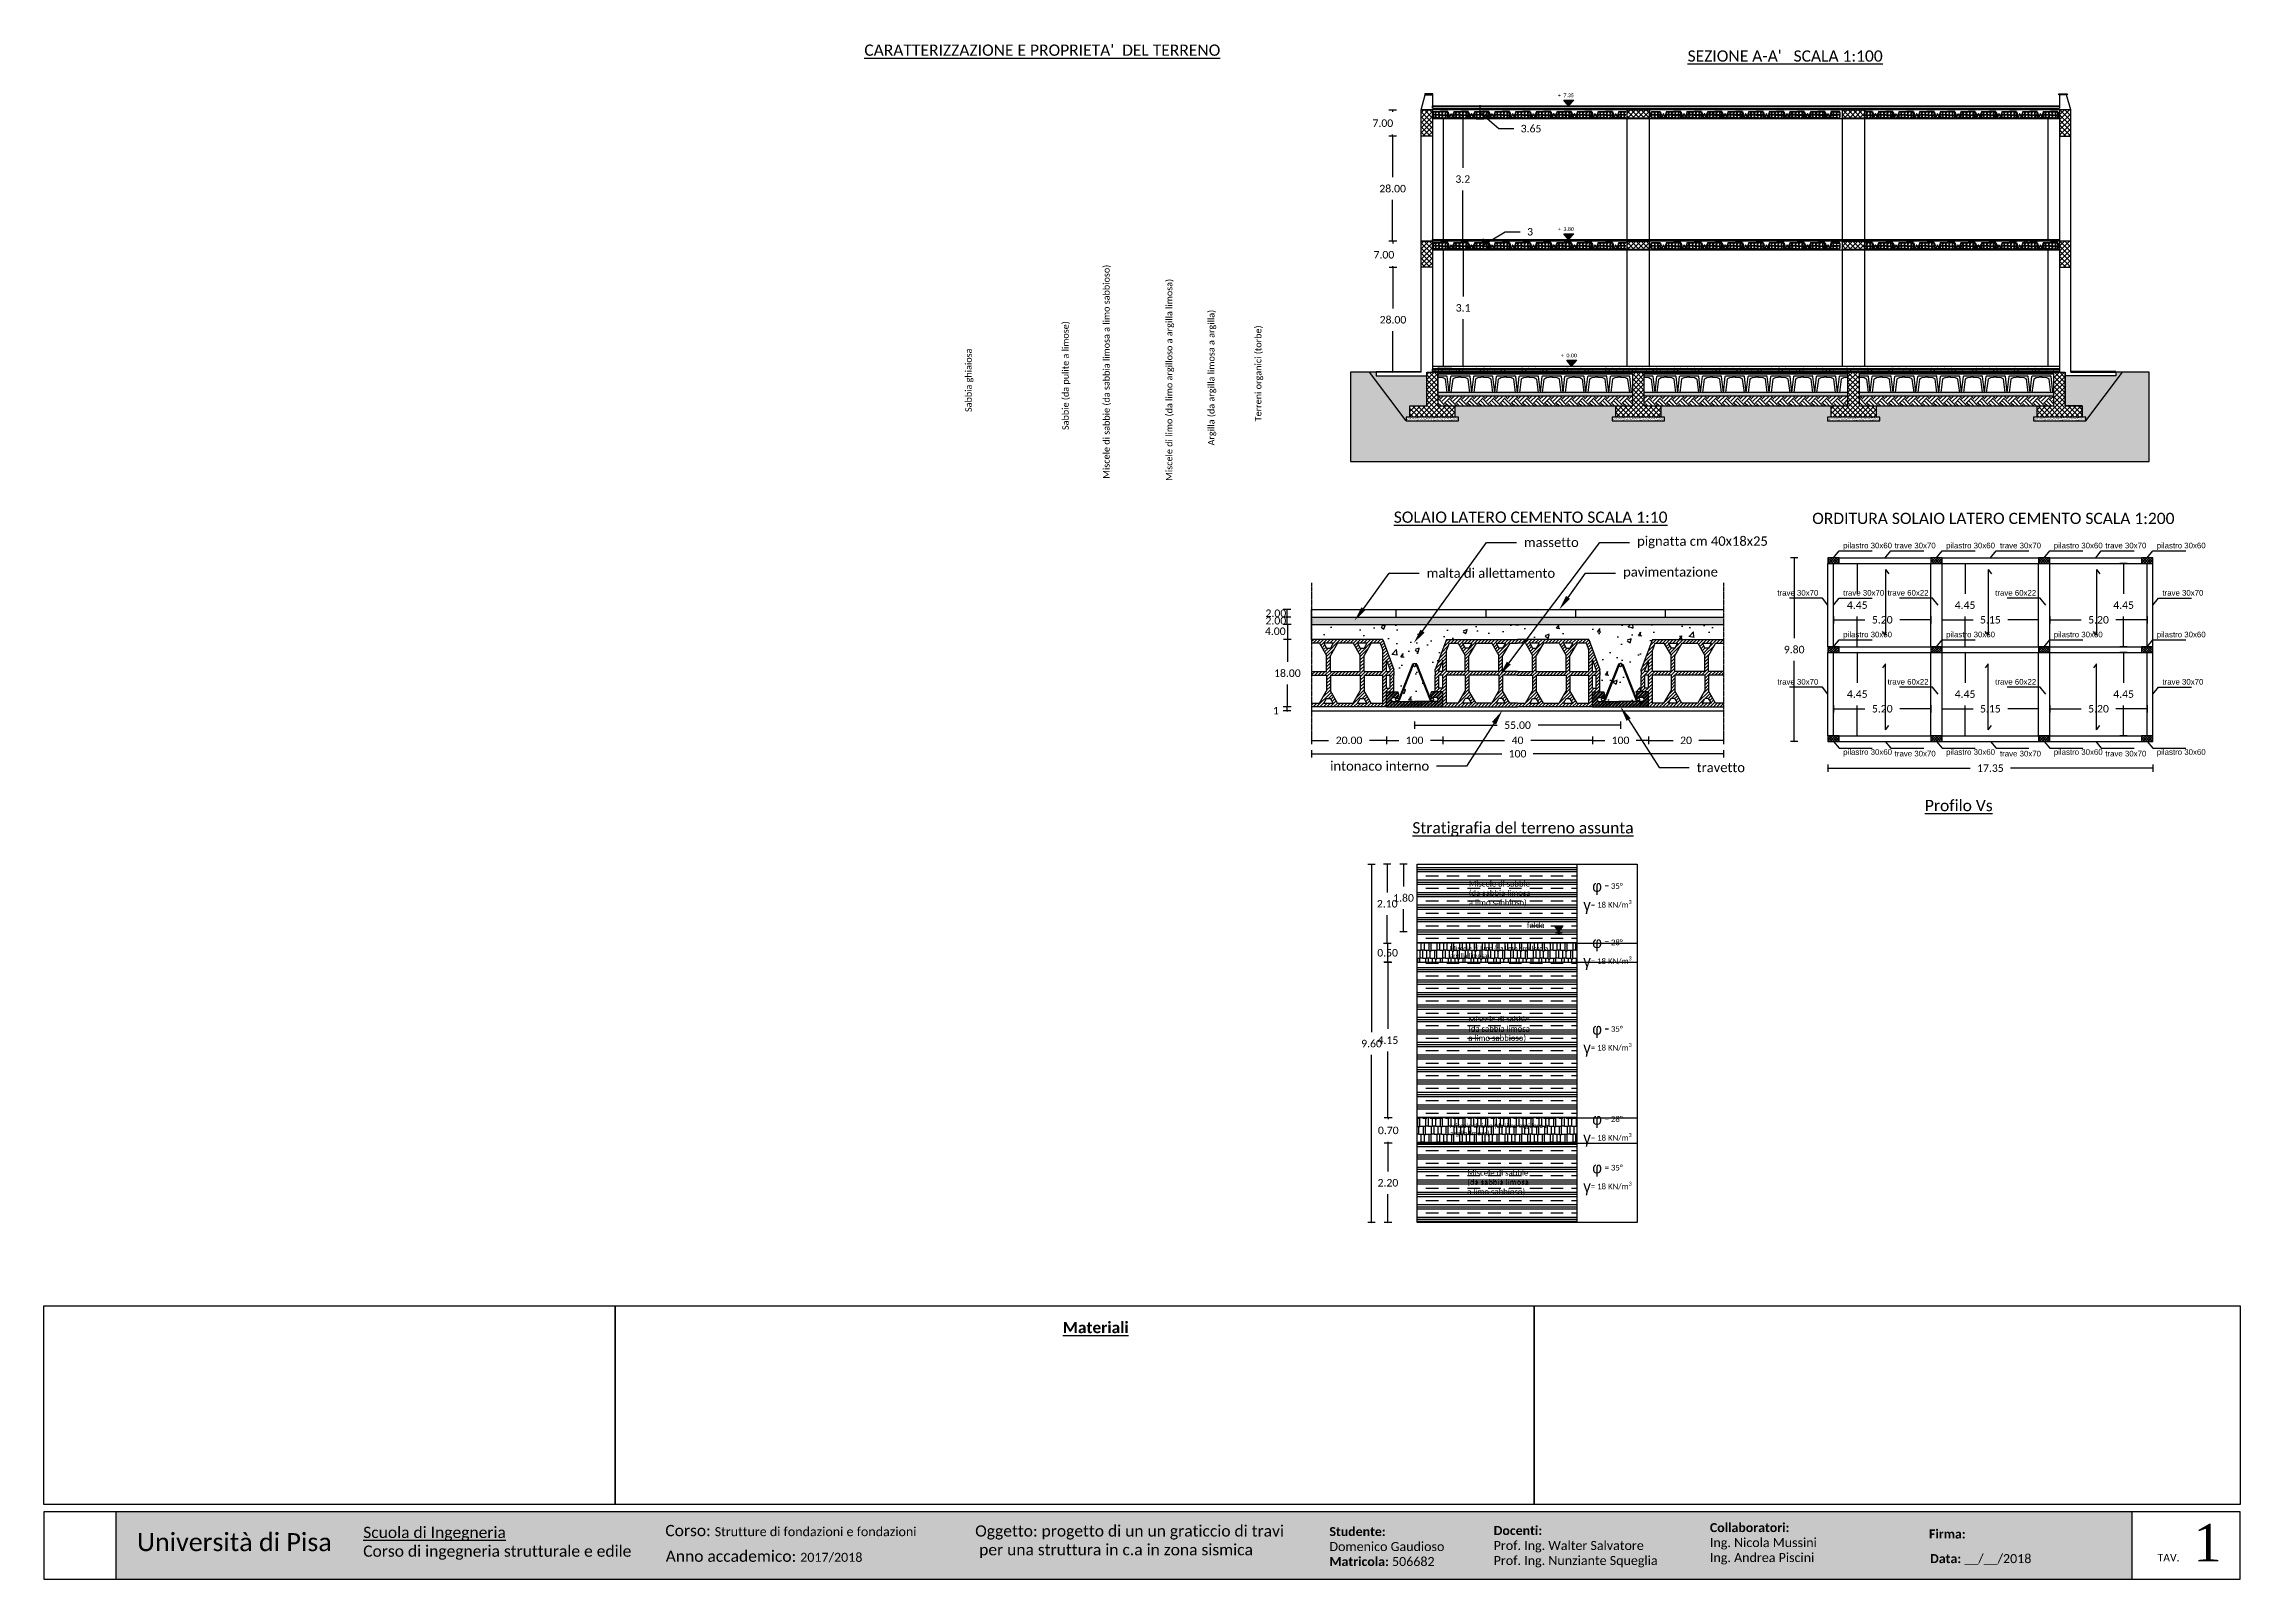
# Paper-space layout 'Tavola Geotecnica (A2)' of a CAD drawing. Header units: millimetres. Extents: x 4 to 590, y 4 to 413.
# The model-space entities are those that its viewports show. They can reach past a viewport. Long polylines and large blocks are cut down to what shows.
import ezdxf
from ezdxf import colors
from ezdxf.entities.mleader import LeaderData, LeaderLine
from ezdxf.math import Vec2, Vec3

# ---------------------------------------------------------------- set-up
doc = ezdxf.new("R2010")
doc.units = ezdxf.units.MM
doc.linetypes.add('ACAD_ISO10W100', pattern=[18, 12, -3, 0, -3])
doc.linetypes.add('CENTRO', pattern=[50.8, 31.75, -6.35, 6.35, -6.35])
for name, color, linetype, lineweight in [('armature longitudinali', 5, 'Continuous', 25), ('Fondazione', 7, 'Continuous', 25), ('pilastri', 5, 'Continuous', 30), ('Sezionato', 7, 'Continuous', 30)]:
    doc.layers.add(name, color=color, linetype=linetype, lineweight=lineweight)
for name, color, linetype in [('AU_01_Struttura', 1, 'Continuous'), ('AU_03_Retini', 11, 'ACAD_ISO10W100'), ('grigio', 252, 'Continuous'), ("linea d'asse", 7, 'CENTRO'), ('PIGNATTE', 30, 'Continuous'), ('trasferimento', 252, 'Continuous'), ('TRAVETT0', 5, 'Continuous')]:
    doc.layers.add(name, color=color, linetype=linetype)
doc.layers.get('Defpoints').off()
doc.styles.add('Annotativa', font='arial.ttf')
doc.styles.get("Standard").update_dxf_attribs({"font": 'calibri.ttf', "height": 2})
doc.dimstyles.new('per particolari', dxfattribs={"dimtxt": 2, "dimasz": 0.18, "dimexe": 1, "dimexo": 0.9, "dimgap": 2, "dimtad": 0, "dimtih": 1, "dimtoh": 1, "dimzin": 0, "dimdsep": 46, "dimtxsty": 'Standard', "dimblk": 'OBLIQUE', "dimcen": 0.09, "dimclrd": 252, "dimclre": 252, "dimadec": 0, "dimazin": 0, "dimtfac": 1, "dimtofl": 0, "dimtmove": 1, "dimatfit": 3, "dimfxl": 1, "dimfxlon": 1, "dimtolj": 1, "dimtzin": 0, "dimarcsym": 0})
pattern_1 = [(45, (0, 0), (-0.00449012806, 0.00449012806), []), (45, (0, 0.003175), (-0.00449012806, 0.00449012806), [])]
pattern_2 = [(45, (0, 0), (-0.00449012806, 0.00449012806), [])]
pattern_3 = [(45, (-5.216254, -1.546502), (-0.00449012806, 0.00449012806), [])]
pattern_4 = [(45, (-5.216254, 0.994482), (-0.00449012806, 0.00449012806), []), (45, (-5.216254, 0.997657), (-0.00449012806, 0.00449012806), [])]
pattern_5 = [(45, (-5.216254, 4.494482), (-0.00449012806, 0.00449012806), []), (45, (-5.216254, 4.497657), (-0.00449012806, 0.00449012806), [])]

psp = doc.layouts.new('Tavola Geotecnica (A2)')

# ---------------------------------------------------------------- texts
at = {"attachment_point": 1}
for s, width, gutter_width, heights, insert, char_height in [('\\pxi-3,l4,t4;+  7.35', 10.6173, 5, [0], (407.278, 400.101), 1), ('\\pxi-3,l4,t4;+  0.00', 10.6173, 5, [0], (408.072, 330.651), 1), ('Miscele di sabbie (da sabbia limosa a limo sabbioso)', 17.40283, 2.5, [0], (384.474, 189.889), 1.5), ('\\A1;\\pxqc;{\\Fgreekc|c0;\\H1.5x;f\\fCalibri Light|b0|i0|c0|p34;\\H0.6667x; \\H0.74996x;= 35°\\Fgreekc|c0;\\H1.3334x;\\P\\H1.49993x;γ\\fCalibri Light|b0|i0|c0|p34;\\H0.5x;= 18 KN/m\\H0.7x;\\S3^ ;}', 13.78653, 5, [9.321], (414.614, 190.008), 2), ('falda ', 17.40283, 2.5, [0], (399.985, 178.823), 1.5), ('Miscele di limo (da limo argilloso a argilla limosa)', 28.07606, 2.5, [0], (379.42, 172.541), 1.2), ('\\A1;\\pxqc;{\\Fgreekc|c0;\\H1.5x;f\\fCalibri Light|b0|i0|c0|p34;\\H0.6667x; \\H0.74996x;= 28°\\Fgreekc|c0;\\H1.3334x;\\P\\H1.49993x;γ\\fCalibri Light|b0|i0|c0|p34;\\H0.5x;= 18 KN/m\\H0.7x;\\S3^ ;}', 13.78653, 5, [9.321], (414.614, 174.985), 2), ('Miscele di sabbie (da sabbia limosa a limo sabbioso)', 17.40283, 2.5, [0], (384.316, 153.692), 1.5), ('\\A1;\\pxqc;{\\Fgreekc|c0;\\H1.5x;f\\fCalibri Light|b0|i0|c0|p34;\\H0.6667x; \\H0.74996x;= 35°\\Fgreekc|c0;\\H1.3334x;\\P\\H1.49993x;γ\\fCalibri Light|b0|i0|c0|p34;\\H0.5x;= 18 KN/m\\H0.7x;\\S3^ ;}', 13.78653, 5, [9.321], (414.614, 151.871), 2), ('Miscele di limo (da limo argilloso a argilla limosa)', 28.07606, 2.5, [0], (379.42, 125.16), 1.2), ('\\A1;\\pxqc;{\\Fgreekc|c0;\\H1.5x;f\\fCalibri Light|b0|i0|c0|p34;\\H0.6667x; \\H0.74996x;= 28°\\Fgreekc|c0;\\H1.3334x;\\P\\H1.49993x;γ\\fCalibri Light|b0|i0|c0|p34;\\H0.5x;= 18 KN/m\\H0.7x;\\S3^ ;}', 13.78653, 5, [9.321], (414.614, 127.823), 2), ('Miscele di sabbie (da sabbia limosa a limo sabbioso)', 17.40283, 2.5, [0], (384.042, 112.717), 1.5), ('\\A1;\\pxqc;{\\Fgreekc|c0;\\H1.5x;f\\fCalibri Light|b0|i0|c0|p34;\\H0.6667x; \\H0.74996x;= 35°\\Fgreekc|c0;\\H1.3334x;\\P\\H1.49993x;γ\\fCalibri Light|b0|i0|c0|p34;\\H0.5x;= 18 KN/m\\H0.7x;\\S3^ ;}', 13.78653, 5, [9.321], (414.614, 114.851), 2), ('TAV.{\\fConstantia|b0|i0|c0|p18;\\H5x; \\fDutch801 XBd BT|b0|i0|c0|p18;1}', 20.49987, 10, [0], (568.413, 18.238), 2)]:
    psp.add_mtext_dynamic_manual_height_columns(s, width=width, gutter_width=gutter_width, heights=heights, dxfattribs=dict(at, insert=insert, char_height=char_height))
at = {"char_height": 1.73764, "attachment_point": 1, "rotation": 90}
for s, width, insert in [('Miscele di sabbie (da sabbia limosa a limo sabbioso)', 61.86813, (286.811, 297.262)), ('Miscele di limo (da limo argilloso a argilla limosa)', 68.32624, (303.575, 296.702)), ('Argilla (da argilla limosa a argilla)', 40.7785, (314.815, 306.137)), ('Sabbie (da pulite a limose)', 35.21829, (275.892, 310.26)), ('Terreni organici (torbe)', 35.21829, (327.355, 312.557)), ('Sabbia ghiaiosa', 35.21829, (249.989, 315.06))]:
    psp.add_mtext_dynamic_manual_height_columns(s, width=width, gutter_width=2.896, heights=[0.615], dxfattribs=dict(at, insert=insert))
at = {"color": 175, "true_color": 0x4554a5, "attachment_point": 1}
for s, width, gutter_width, heights, insert, char_height in [('\\A1;{\\fCalibri|b1|i0|c0|p34;\\H0.6x;\\L\\C0;Materiali}', 87.79277, 0, [6.944], (276.034, 72.18), 5), ('{\\C0;Corso: \\H0.8x;Strutture di fondazioni e fondazioni}', 122.12844, 10, [0], (169.888, 17.984), 3), ('{\\C0;Oggetto: progetto di un un graticcio di travi      per una struttura in c.a in zona sismica}', 87.30182, 10, [0], (252.645, 17.872), 3), ('{\\fCalibri|b1|i0|c0|p34;\\C0;Studente: \\P\\fCalibri|b0|i0|c0|p34;Domenico Gaudioso\\P\\fCalibri|b1|i0|c0|p34;Matricola:\\fCalibri|b0|i0|c0|p34; 506682}', 33.70525, 10, [0], (347.249, 17.411), 2.4), ('{\\fCalibri|b1|i0|c0|p34;\\C0;Docenti:\\P\\fCalibri|b0|i0|c0|p34;Prof. Ing. Walter Salvatore\\PProf. Ing. Nunziante Squeglia}', 46.92873, 10, [0], (391.114, 17.688), 2.4), ('{\\fCalibri|b1|i0|c0|p34;\\C0;Collaboratori:\\P\\fCalibri|b0|i0|c0|p34;Ing. Nicola Mussini\\PIng. Andrea Piscini\\fCalibri|b1|i0|c0|p34; }', 38.15088, 10, [0], (448.857, 18.472), 2.4), ('{\\fCalibri|b1|i0|c0|p34;\\C0;Firma: }', 122.12844, 10, [0], (507.374, 16.764), 2.4), ('{\\C0;Anno accademico: \\H0.8x;2017/2018}', 122.12844, 10, [0], (169.994, 11.137), 3), ('{\\fCalibri|b1|i0|c0|p34;\\C0;Data:\\fCalibri|b0|i0|c0|p34; __/__/2018}', 122.12844, 10, [0], (507.653, 10.194), 2.4)]:
    psp.add_mtext_dynamic_manual_height_columns(s, width=width, gutter_width=gutter_width, heights=heights, dxfattribs=dict(at, insert=insert, char_height=char_height))
at = {"color": 5, "char_height": 3, "attachment_point": 1}
for s, width, insert in [('{\\LScuola di Ingegneria\\P}Corso di ingegneria strutturale e edile', 76.29557, (89.213, 17.49)), ('{\\H1.6x;Università di Pisa}', 56.82918, (28.791, 15.792))]:
    psp.add_mtext_dynamic_manual_height_columns(s, width=width, gutter_width=10, heights=[0], dxfattribs=dict(at, insert=insert))
at = {"layer": 'Fondazione', "attachment_point": 1}
for s, width, gutter_width, insert, char_height in [("{\\LCARATTERIZZAZIONE E PROPRIETA'  DEL TERRENO}", 177.84305, 10, (223.037, 413.157), 3), ("{\\LSEZIONE A-A'   SCALA 1:100}", 134.65926, 10, (442.903, 411.591), 3), ('\\pxi-3,l4,t4;+  3.80', 10.6173, 5, (407.278, 364.401), 1), ('{\\LSOLAIO LATERO CEMENTO SCALA 1:10}', 79.91091, 10, (364.433, 288.494), 3), ('ORDITURA SOLAIO LATERO CEMENTO SCALA 1:200', 134.69085, 10, (476.186, 288.159), 3), ('{\\LProfilo Vs}', 70.03308, 10, (506.274, 211.517), 3), ('{\\LStratigrafia del terreno assunta}', 70.03308, 10, (369.396, 205.571), 3)]:
    psp.add_mtext_dynamic_manual_height_columns(s, width=width, gutter_width=gutter_width, heights=[0], dxfattribs=dict(at, insert=insert, char_height=char_height))
at = {"layer": 'Fondazione', "char_height": 1.5, "style": 'Annotativa'}
for s, insert, attachment_point in [('pilastro 30x60', (484.457, 280.173), 1), ('trave 30x70', (498.207, 280.173), 1), ('pilastro 30x60', (511.957, 280.173), 1), ('trave 30x70', (526.332, 280.173), 1), ('pilastro 30x60', (540.707, 280.173), 1), ('trave 30x70', (554.457, 280.173), 1), ('pilastro 30x60', (568.207, 280.173), 1), ('trave 30x70', (477.821, 267.548), 3), ('trave 30x70', (484.457, 267.548), 1), ('trave 60x22', (507.249, 267.548), 3), ('trave 60x22', (535.999, 267.548), 3), ('trave 30x70', (569.707, 267.548), 1), ('pilastro 30x60', (484.457, 256.423), 1), ('pilastro 30x60', (511.957, 256.423), 1), ('pilastro 30x60', (540.707, 256.423), 1), ('pilastro 30x60', (568.207, 256.423), 1), ('trave 30x70', (477.821, 243.798), 3), ('trave 60x22', (507.249, 243.798), 3), ('trave 60x22', (535.999, 243.798), 3), ('trave 30x70', (569.707, 243.798), 1), ('pilastro 30x60', (484.457, 223.102), 7), ('trave 30x70', (498.207, 223.102), 7), ('pilastro 30x60', (511.957, 223.102), 7), ('trave 30x70', (526.332, 223.102), 7), ('pilastro 30x60', (540.707, 223.102), 7), ('trave 30x70', (554.457, 223.102), 7), ('pilastro 30x60', (568.207, 223.102), 7)]:
    psp.add_mtext_dynamic_manual_height_columns(s, width=17.47565, gutter_width=10, heights=[0], dxfattribs=dict(at, insert=insert, attachment_point=attachment_point))

msp = doc.modelspace()

# ---------------------------------------------------------------- blocks, each defined once
blk = doc.blocks.new('_Oblique')
at = {"color": 0, "linetype": 'ByBlock', "lineweight": -2}
blk.add_line((-0.5, -0.5), (0.5, 0.5), dxfattribs=at)
blk = doc.blocks.new('*D41')
at = {"color": 252, "lineweight": -2, "transparency": 16777216}
for p, q in [((368.03, 194.34), (366.03, 194.34)), ((368.03, 176.34), (366.03, 176.34))]:
    blk.add_line(p, q, dxfattribs=at)
at = {"color": 252, "linetype": 'Continuous', "lineweight": -2, "transparency": 16777216}
for p, q in [((367.03, 194.34), (367.03, 188.36)), ((367.03, 176.34), (367.03, 182.31))]:
    blk.add_line(p, q, dxfattribs=at)
at = {"color": 252, "lineweight": -2, "transparency": 16777216, "xscale": 0.18, "yscale": 0.18, "zscale": 0.18}
for p, rotation in [((367.03, 194.34), 90), ((367.03, 176.34), 270)]:
    blk.add_blockref('_Oblique', p, dxfattribs=dict(at, rotation=rotation))
at = {"color": 0, "transparency": 16777216, "insert": (367.03, 185.34), "char_height": 2, "attachment_point": 5}
blk.add_mtext('\\A1;1.80', dxfattribs=at)
blk = doc.blocks.new('*D42')
at = {"color": 252, "lineweight": -2, "transparency": 16777216}
for p, q in [((363.69, 194.34), (361.69, 194.34)), ((363.69, 173.23), (361.69, 173.23))]:
    blk.add_line(p, q, dxfattribs=at)
at = {"color": 252, "linetype": 'Continuous', "lineweight": -2, "transparency": 16777216}
for p, q in [((362.69, 194.34), (362.69, 186.81)), ((362.69, 173.23), (362.69, 180.76))]:
    blk.add_line(p, q, dxfattribs=at)
at = {"color": 252, "lineweight": -2, "transparency": 16777216, "xscale": 0.18, "yscale": 0.18, "zscale": 0.18}
for p, rotation in [((362.69, 194.34), 90), ((362.69, 173.23), 270)]:
    blk.add_blockref('_Oblique', p, dxfattribs=dict(at, rotation=rotation))
at = {"color": 0, "transparency": 16777216, "insert": (362.69, 183.79), "char_height": 2, "attachment_point": 5}
blk.add_mtext('\\A1;2.10', dxfattribs=at)
blk = doc.blocks.new('*D43')
at = {"color": 252, "lineweight": -2, "transparency": 16777216}
for p, q in [((363.78, 173.21), (361.78, 173.21)), ((363.78, 168.19), (361.78, 168.19))]:
    blk.add_line(p, q, dxfattribs=at)
at = {"color": 252, "linetype": 'Continuous', "lineweight": -2, "transparency": 16777216}
blk.add_line((362.78, 173.21), (362.78, 168.19), dxfattribs=at)
at = {"color": 252, "lineweight": -2, "transparency": 16777216, "xscale": 0.18, "yscale": 0.18, "zscale": 0.18}
for p, rotation in [((362.78, 173.21), 90), ((362.78, 168.19), 270)]:
    blk.add_blockref('_Oblique', p, dxfattribs=dict(at, rotation=rotation))
at = {"color": 0, "transparency": 16777216, "insert": (362.78, 170.7), "char_height": 2, "attachment_point": 5}
blk.add_mtext('\\A1;0.50', dxfattribs=at)
blk = doc.blocks.new('*D44')
at = {"color": 252, "lineweight": -2, "transparency": 16777216}
for p, q in [((363.87, 168.1), (361.87, 168.1)), ((363.87, 126.64), (361.87, 126.64))]:
    blk.add_line(p, q, dxfattribs=at)
at = {"color": 252, "linetype": 'Continuous', "lineweight": -2, "transparency": 16777216}
for p, q in [((362.87, 168.1), (362.87, 150.39)), ((362.87, 126.64), (362.87, 144.35))]:
    blk.add_line(p, q, dxfattribs=at)
at = {"color": 252, "lineweight": -2, "transparency": 16777216, "xscale": 0.18, "yscale": 0.18, "zscale": 0.18}
for p, rotation in [((362.87, 168.1), 90), ((362.87, 126.64), 270)]:
    blk.add_blockref('_Oblique', p, dxfattribs=dict(at, rotation=rotation))
at = {"color": 0, "transparency": 16777216, "insert": (362.87, 147.37), "char_height": 2, "attachment_point": 5}
blk.add_mtext('\\A1;4.15', dxfattribs=at)
blk = doc.blocks.new('*D45')
at = {"color": 252, "lineweight": -2, "transparency": 16777216}
for p, q in [((363.96, 126.64), (361.96, 126.64)), ((363.96, 119.93), (361.96, 119.93))]:
    blk.add_line(p, q, dxfattribs=at)
at = {"color": 252, "linetype": 'Continuous', "lineweight": -2, "transparency": 16777216}
for p, q in [((362.96, 126.64), (362.96, 126.31)), ((362.96, 119.93), (362.96, 120.26))]:
    blk.add_line(p, q, dxfattribs=at)
at = {"color": 252, "lineweight": -2, "transparency": 16777216, "xscale": 0.18, "yscale": 0.18, "zscale": 0.18}
for p, rotation in [((362.96, 126.64), 90), ((362.96, 119.93), 270)]:
    blk.add_blockref('_Oblique', p, dxfattribs=dict(at, rotation=rotation))
at = {"color": 0, "transparency": 16777216, "insert": (362.96, 123.29), "char_height": 2, "attachment_point": 5}
blk.add_mtext('\\A1;0.70', dxfattribs=at)
blk = doc.blocks.new('*D46')
at = {"color": 252, "lineweight": -2, "transparency": 16777216}
for p, q in [((363.87, 119.93), (361.87, 119.93)), ((363.87, 98.67), (361.87, 98.67))]:
    blk.add_line(p, q, dxfattribs=at)
at = {"color": 252, "linetype": 'Continuous', "lineweight": -2, "transparency": 16777216}
for p, q in [((362.87, 119.93), (362.87, 112.33)), ((362.87, 98.67), (362.87, 106.28))]:
    blk.add_line(p, q, dxfattribs=at)
at = {"color": 252, "lineweight": -2, "transparency": 16777216, "xscale": 0.18, "yscale": 0.18, "zscale": 0.18}
for p, rotation in [((362.87, 119.93), 90), ((362.87, 98.67), 270)]:
    blk.add_blockref('_Oblique', p, dxfattribs=dict(at, rotation=rotation))
at = {"color": 0, "transparency": 16777216, "insert": (362.87, 109.3), "char_height": 2, "attachment_point": 5}
blk.add_mtext('\\A1;2.20', dxfattribs=at)
blk = doc.blocks.new('*D47')
at = {"color": 252, "lineweight": -2, "transparency": 16777216}
for p, q in [((359.49, 194.25), (357.49, 194.25)), ((359.49, 98.67), (357.49, 98.67))]:
    blk.add_line(p, q, dxfattribs=at)
at = {"color": 252, "linetype": 'Continuous', "lineweight": -2, "transparency": 16777216}
for p, q in [((358.49, 194.25), (358.49, 149.48)), ((358.49, 98.67), (358.49, 143.43))]:
    blk.add_line(p, q, dxfattribs=at)
at = {"color": 252, "lineweight": -2, "transparency": 16777216, "xscale": 0.18, "yscale": 0.18, "zscale": 0.18}
for p, rotation in [((358.49, 194.25), 90), ((358.49, 98.67), 270)]:
    blk.add_blockref('_Oblique', p, dxfattribs=dict(at, rotation=rotation))
at = {"color": 0, "transparency": 16777216, "insert": (358.49, 146.46), "char_height": 2, "width": 2.6677, "attachment_point": 5}
blk.add_mtext('\\A1;9.60', dxfattribs=at)
blk = doc.blocks.new('*D114')
at = {"layer": 'Fondazione', "color": 252, "lineweight": -2, "transparency": 16777216}
for p, q in [((381.86, 393.38), (383.86, 393.38)), ((381.86, 361.08), (383.86, 361.08))]:
    blk.add_line(p, q, dxfattribs=at)
at = {"layer": 'Fondazione', "color": 252, "linetype": 'Continuous', "lineweight": -2, "transparency": 16777216}
for p, q in [((382.86, 393.38), (382.86, 380.26)), ((382.86, 361.08), (382.86, 374.21))]:
    blk.add_line(p, q, dxfattribs=at)
at = {"layer": 'Fondazione', "color": 252, "lineweight": -2, "transparency": 16777216, "xscale": 0.18, "yscale": 0.18, "zscale": 0.18}
for p, rotation in [((382.86, 393.38), 90), ((382.86, 361.08), 270)]:
    blk.add_blockref('_Oblique', p, dxfattribs=dict(at, rotation=rotation))
at = {"layer": 'Fondazione', "color": 0, "transparency": 16777216, "insert": (382.86, 377.23), "char_height": 2, "attachment_point": 5}
blk.add_mtext('\\A1;3.2', dxfattribs=at)
blk = doc.blocks.new('*D115')
at = {"layer": 'Fondazione', "color": 252, "lineweight": -2, "transparency": 16777216}
for p, q in [((381.95, 358.38), (383.95, 358.38)), ((381.95, 327.33), (383.95, 327.33))]:
    blk.add_line(p, q, dxfattribs=at)
at = {"layer": 'Fondazione', "color": 252, "linetype": 'Continuous', "lineweight": -2, "transparency": 16777216}
for p, q in [((382.95, 358.38), (382.95, 345.88)), ((382.95, 327.33), (382.95, 339.83))]:
    blk.add_line(p, q, dxfattribs=at)
at = {"layer": 'Fondazione', "color": 252, "lineweight": -2, "transparency": 16777216, "xscale": 0.18, "yscale": 0.18, "zscale": 0.18}
for p, rotation in [((382.95, 358.38), 90), ((382.95, 327.33), 270)]:
    blk.add_blockref('_Oblique', p, dxfattribs=dict(at, rotation=rotation))
at = {"layer": 'Fondazione', "color": 0, "transparency": 16777216, "insert": (382.95, 342.86), "char_height": 2, "attachment_point": 5}
blk.add_mtext('\\A1;3.1', dxfattribs=at)
blk = doc.blocks.new('*D116')
at = {"color": 252, "lineweight": -2, "transparency": 16777216}
for p, q in [((387.43, 361.08), (389.43, 361.08)), ((387.43, 358.38), (389.43, 358.38))]:
    blk.add_line(p, q, dxfattribs=at)
at = {"color": 252, "linetype": 'Continuous', "lineweight": -2, "transparency": 16777216}
for p, q in [((388.43, 359.73), (394.21, 363.17)), ((388.43, 361.08), (388.43, 361.26)), ((388.43, 358.38), (388.43, 361.08)), ((388.43, 358.38), (388.43, 358.2)), ((394.21, 363.17), (398.21, 363.17))]:
    blk.add_line(p, q, dxfattribs=at)
at = {"color": 252, "lineweight": -2, "transparency": 16777216, "xscale": 0.18, "yscale": 0.18, "zscale": 0.18}
for p, rotation in [((388.43, 361.08), 270), ((388.43, 358.38), 90)]:
    blk.add_blockref('_Oblique', p, dxfattribs=dict(at, rotation=rotation))
at = {"color": 0, "transparency": 16777216, "insert": (400.83, 363.17), "char_height": 2, "attachment_point": 5}
blk.add_mtext('\\A1;3', dxfattribs=at)
blk = doc.blocks.new('*D117')
at = {"color": 252, "lineweight": -2, "transparency": 16777216}
for p, q in [((386.48, 396.78), (388.48, 396.78)), ((386.48, 393.29), (388.48, 393.29))]:
    blk.add_line(p, q, dxfattribs=at)
at = {"color": 252, "linetype": 'Continuous', "lineweight": -2, "transparency": 16777216}
for p, q in [((387.48, 396.78), (387.48, 396.96)), ((387.48, 393.29), (387.48, 396.78)), ((387.48, 395.04), (392.47, 390.7)), ((387.48, 393.29), (387.48, 393.11)), ((392.47, 390.7), (396.47, 390.7))]:
    blk.add_line(p, q, dxfattribs=at)
at = {"color": 252, "lineweight": -2, "transparency": 16777216, "xscale": 0.18, "yscale": 0.18, "zscale": 0.18}
for p, rotation in [((387.48, 396.78), 270), ((387.48, 393.29), 90)]:
    blk.add_blockref('_Oblique', p, dxfattribs=dict(at, rotation=rotation))
at = {"color": 0, "transparency": 16777216, "insert": (401.09, 390.7), "char_height": 2, "attachment_point": 5}
blk.add_mtext('\\A1;3.65', dxfattribs=at)
blk = doc.blocks.new('*D118')
at = {"layer": 'Fondazione', "color": 252, "lineweight": -2, "transparency": 16777216}
for p, q in [((365.13, 395.68), (363.13, 395.68)), ((365.13, 388.68), (363.13, 388.68))]:
    blk.add_line(p, q, dxfattribs=at)
at = {"layer": 'Fondazione', "color": 252, "linetype": 'Continuous', "lineweight": -2, "transparency": 16777216}
for p, q in [((364.13, 395.68), (364.13, 395.18)), ((364.13, 388.68), (364.13, 389.13))]:
    blk.add_line(p, q, dxfattribs=at)
at = {"layer": 'Fondazione', "color": 252, "lineweight": -2, "transparency": 16777216, "xscale": 0.18, "yscale": 0.18, "zscale": 0.18}
for p, rotation in [((364.13, 395.68), 90), ((364.13, 388.68), 270)]:
    blk.add_blockref('_Oblique', p, dxfattribs=dict(at, rotation=rotation))
at = {"layer": 'Fondazione', "color": 0, "transparency": 16777216, "insert": (361.51, 392.16), "char_height": 2, "attachment_point": 5}
blk.add_mtext('\\A1;7.00', dxfattribs=at)
blk = doc.blocks.new('*D119')
at = {"layer": 'Fondazione', "color": 252, "lineweight": -2, "transparency": 16777216}
for p, q in [((365.13, 388.68), (363.13, 388.68)), ((365.13, 360.68), (363.13, 360.68))]:
    blk.add_line(p, q, dxfattribs=at)
at = {"layer": 'Fondazione', "color": 252, "linetype": 'Continuous', "lineweight": -2, "transparency": 16777216}
for p, q in [((364.13, 388.68), (364.13, 377.71)), ((364.13, 360.68), (364.13, 371.66))]:
    blk.add_line(p, q, dxfattribs=at)
at = {"layer": 'Fondazione', "color": 252, "lineweight": -2, "transparency": 16777216, "xscale": 0.18, "yscale": 0.18, "zscale": 0.18}
for p, rotation in [((364.13, 388.68), 90), ((364.13, 360.68), 270)]:
    blk.add_blockref('_Oblique', p, dxfattribs=dict(at, rotation=rotation))
at = {"layer": 'Fondazione', "color": 0, "transparency": 16777216, "insert": (364.13, 374.68), "char_height": 2, "attachment_point": 5}
blk.add_mtext('\\A1;28.00', dxfattribs=at)
blk = doc.blocks.new('*D120')
at = {"layer": 'Fondazione', "color": 252, "lineweight": -2, "transparency": 16777216}
for p, q in [((365.22, 360.68), (363.22, 360.68)), ((365.22, 353.68), (363.22, 353.68))]:
    blk.add_line(p, q, dxfattribs=at)
at = {"layer": 'Fondazione', "color": 252, "linetype": 'Continuous', "lineweight": -2, "transparency": 16777216}
for p, q in [((364.22, 360.68), (364.22, 360.06)), ((364.22, 353.68), (364.22, 354.01))]:
    blk.add_line(p, q, dxfattribs=at)
at = {"layer": 'Fondazione', "color": 252, "lineweight": -2, "transparency": 16777216, "xscale": 0.18, "yscale": 0.18, "zscale": 0.18}
for p, rotation in [((364.22, 360.68), 90), ((364.22, 353.68), 270)]:
    blk.add_blockref('_Oblique', p, dxfattribs=dict(at, rotation=rotation))
at = {"layer": 'Fondazione', "color": 0, "transparency": 16777216, "insert": (361.8, 357.03), "char_height": 2, "attachment_point": 5}
blk.add_mtext('\\A1;7.00', dxfattribs=at)
blk = doc.blocks.new('*D121')
at = {"layer": 'Fondazione', "color": 252, "lineweight": -2, "transparency": 16777216}
for p, q in [((365.22, 353.68), (363.22, 353.68)), ((365.22, 325.68), (363.22, 325.68))]:
    blk.add_line(p, q, dxfattribs=at)
at = {"layer": 'Fondazione', "color": 252, "linetype": 'Continuous', "lineweight": -2, "transparency": 16777216}
for p, q in [((364.22, 353.68), (364.22, 342.71)), ((364.22, 325.68), (364.22, 336.66))]:
    blk.add_line(p, q, dxfattribs=at)
at = {"layer": 'Fondazione', "color": 252, "lineweight": -2, "transparency": 16777216, "xscale": 0.18, "yscale": 0.18, "zscale": 0.18}
for p, rotation in [((364.22, 353.68), 90), ((364.22, 325.68), 270)]:
    blk.add_blockref('_Oblique', p, dxfattribs=dict(at, rotation=rotation))
at = {"layer": 'Fondazione', "color": 0, "transparency": 16777216, "insert": (364.22, 339.68), "char_height": 2, "attachment_point": 5}
blk.add_mtext('\\A1;28.00', dxfattribs=at)
blk = doc.blocks.new('*D152')
at = {"layer": 'Fondazione', "color": 252, "lineweight": -2, "transparency": 16777216}
for p, q in [((342.49, 224.84), (342.49, 222.84)), ((452.49, 224.84), (452.49, 222.84))]:
    blk.add_line(p, q, dxfattribs=at)
at = {"layer": 'Fondazione', "color": 252, "linetype": 'Continuous', "lineweight": -2, "transparency": 16777216}
for p, q in [((342.49, 223.84), (393.28, 223.84)), ((452.49, 223.84), (401.7, 223.84))]:
    blk.add_line(p, q, dxfattribs=at)
at = {"layer": 'Fondazione', "color": 252, "lineweight": -2, "transparency": 16777216, "xscale": 0.18, "yscale": 0.18, "zscale": 0.18, "rotation": 180}
blk.add_blockref('_Oblique', (342.49, 223.84), dxfattribs=at)
at = {"layer": 'Fondazione', "color": 252, "lineweight": -2, "transparency": 16777216, "xscale": 0.18, "yscale": 0.18, "zscale": 0.18}
blk.add_blockref('_Oblique', (452.49, 223.84), dxfattribs=at)
at = {"layer": 'Fondazione', "color": 0, "transparency": 16777216, "insert": (397.49, 223.84), "char_height": 2, "attachment_point": 5}
blk.add_mtext('\\A1;100', dxfattribs=at)
blk = doc.blocks.new('*D153')
at = {"layer": 'Fondazione', "color": 252, "lineweight": -2, "transparency": 16777216}
for p, q in [((342.49, 228.41), (342.49, 226.41)), ((362.49, 228.41), (362.49, 226.41))]:
    blk.add_line(p, q, dxfattribs=at)
at = {"layer": 'Fondazione', "color": 252, "linetype": 'Continuous', "lineweight": -2, "transparency": 16777216}
for p, q in [((342.49, 227.41), (347.04, 227.41)), ((362.49, 227.41), (357.94, 227.41))]:
    blk.add_line(p, q, dxfattribs=at)
at = {"layer": 'Fondazione', "color": 252, "lineweight": -2, "transparency": 16777216, "xscale": 0.18, "yscale": 0.18, "zscale": 0.18, "rotation": 180}
blk.add_blockref('_Oblique', (342.49, 227.41), dxfattribs=at)
at = {"layer": 'Fondazione', "color": 252, "lineweight": -2, "transparency": 16777216, "xscale": 0.18, "yscale": 0.18, "zscale": 0.18}
blk.add_blockref('_Oblique', (362.49, 227.41), dxfattribs=at)
at = {"layer": 'Fondazione', "color": 0, "transparency": 16777216, "insert": (352.49, 227.41), "char_height": 2, "attachment_point": 5}
blk.add_mtext('\\A1;20.00', dxfattribs=at)
blk = doc.blocks.new('*D154')
at = {"layer": 'Fondazione', "color": 252, "lineweight": -2, "transparency": 16777216}
for p, q in [((362.49, 228.41), (362.49, 226.41)), ((377.49, 228.41), (377.49, 226.41))]:
    blk.add_line(p, q, dxfattribs=at)
at = {"layer": 'Fondazione', "color": 252, "linetype": 'Continuous', "lineweight": -2, "transparency": 16777216}
for p, q in [((362.49, 227.41), (365.78, 227.41)), ((377.49, 227.41), (374.2, 227.41))]:
    blk.add_line(p, q, dxfattribs=at)
at = {"layer": 'Fondazione', "color": 252, "lineweight": -2, "transparency": 16777216, "xscale": 0.18, "yscale": 0.18, "zscale": 0.18, "rotation": 180}
blk.add_blockref('_Oblique', (362.49, 227.41), dxfattribs=at)
at = {"layer": 'Fondazione', "color": 252, "lineweight": -2, "transparency": 16777216, "xscale": 0.18, "yscale": 0.18, "zscale": 0.18}
blk.add_blockref('_Oblique', (377.49, 227.41), dxfattribs=at)
at = {"layer": 'Fondazione', "color": 0, "transparency": 16777216, "insert": (369.99, 227.41), "char_height": 2, "attachment_point": 5}
blk.add_mtext('\\A1;100', dxfattribs=at)
blk = doc.blocks.new('*D155')
at = {"layer": 'Fondazione', "color": 252, "lineweight": -2, "transparency": 16777216}
for p, q in [((377.49, 228.41), (377.49, 226.41)), ((417.49, 228.41), (417.49, 226.41))]:
    blk.add_line(p, q, dxfattribs=at)
at = {"layer": 'Fondazione', "color": 252, "linetype": 'Continuous', "lineweight": -2, "transparency": 16777216}
for p, q in [((377.49, 227.41), (393.98, 227.41)), ((417.49, 227.41), (401, 227.41))]:
    blk.add_line(p, q, dxfattribs=at)
at = {"layer": 'Fondazione', "color": 252, "lineweight": -2, "transparency": 16777216, "xscale": 0.18, "yscale": 0.18, "zscale": 0.18, "rotation": 180}
blk.add_blockref('_Oblique', (377.49, 227.41), dxfattribs=at)
at = {"layer": 'Fondazione', "color": 252, "lineweight": -2, "transparency": 16777216, "xscale": 0.18, "yscale": 0.18, "zscale": 0.18}
blk.add_blockref('_Oblique', (417.49, 227.41), dxfattribs=at)
at = {"layer": 'Fondazione', "color": 0, "transparency": 16777216, "insert": (397.49, 227.41), "char_height": 2, "attachment_point": 5}
blk.add_mtext('\\A1;40', dxfattribs=at)
blk = doc.blocks.new('*D156')
at = {"layer": 'Fondazione', "color": 252, "lineweight": -2, "transparency": 16777216}
for p, q in [((432.49, 228.41), (432.49, 226.41)), ((452.49, 228.41), (452.49, 226.41))]:
    blk.add_line(p, q, dxfattribs=at)
at = {"layer": 'Fondazione', "color": 252, "linetype": 'Continuous', "lineweight": -2, "transparency": 16777216}
for p, q in [((432.49, 227.41), (439.04, 227.41)), ((452.49, 227.41), (445.94, 227.41))]:
    blk.add_line(p, q, dxfattribs=at)
at = {"layer": 'Fondazione', "color": 252, "lineweight": -2, "transparency": 16777216, "xscale": 0.18, "yscale": 0.18, "zscale": 0.18, "rotation": 180}
blk.add_blockref('_Oblique', (432.49, 227.41), dxfattribs=at)
at = {"layer": 'Fondazione', "color": 252, "lineweight": -2, "transparency": 16777216, "xscale": 0.18, "yscale": 0.18, "zscale": 0.18}
blk.add_blockref('_Oblique', (452.49, 227.41), dxfattribs=at)
at = {"layer": 'Fondazione', "color": 0, "transparency": 16777216, "insert": (442.49, 227.41), "char_height": 2, "attachment_point": 5}
blk.add_mtext('\\A1;20', dxfattribs=at)
blk = doc.blocks.new('*D157')
at = {"layer": 'Fondazione', "color": 252, "lineweight": -2, "transparency": 16777216}
for p, q in [((417.49, 228.41), (417.49, 226.41)), ((432.49, 228.41), (432.49, 226.41))]:
    blk.add_line(p, q, dxfattribs=at)
at = {"layer": 'Fondazione', "color": 252, "linetype": 'Continuous', "lineweight": -2, "transparency": 16777216}
for p, q in [((417.49, 227.41), (420.78, 227.41)), ((432.49, 227.41), (429.2, 227.41))]:
    blk.add_line(p, q, dxfattribs=at)
at = {"layer": 'Fondazione', "color": 252, "lineweight": -2, "transparency": 16777216, "xscale": 0.18, "yscale": 0.18, "zscale": 0.18, "rotation": 180}
blk.add_blockref('_Oblique', (417.49, 227.41), dxfattribs=at)
at = {"layer": 'Fondazione', "color": 252, "lineweight": -2, "transparency": 16777216, "xscale": 0.18, "yscale": 0.18, "zscale": 0.18}
blk.add_blockref('_Oblique', (432.49, 227.41), dxfattribs=at)
at = {"layer": 'Fondazione', "color": 0, "transparency": 16777216, "insert": (424.99, 227.41), "char_height": 2, "attachment_point": 5}
blk.add_mtext('\\A1;100', dxfattribs=at)
blk = doc.blocks.new('*D158')
at = {"layer": 'Fondazione', "color": 252, "lineweight": -2, "transparency": 16777216}
for p, q in [((369.99, 232.46), (369.99, 230.46)), ((424.99, 232.46), (424.99, 230.46))]:
    blk.add_line(p, q, dxfattribs=at)
at = {"layer": 'Fondazione', "color": 252, "linetype": 'Continuous', "lineweight": -2, "transparency": 16777216}
for p, q in [((369.99, 231.46), (392.03, 231.46)), ((424.99, 231.46), (402.95, 231.46))]:
    blk.add_line(p, q, dxfattribs=at)
at = {"layer": 'Fondazione', "color": 252, "lineweight": -2, "transparency": 16777216, "xscale": 0.18, "yscale": 0.18, "zscale": 0.18, "rotation": 180}
blk.add_blockref('_Oblique', (369.99, 231.46), dxfattribs=at)
at = {"layer": 'Fondazione', "color": 252, "lineweight": -2, "transparency": 16777216, "xscale": 0.18, "yscale": 0.18, "zscale": 0.18}
blk.add_blockref('_Oblique', (424.99, 231.46), dxfattribs=at)
at = {"layer": 'Fondazione', "color": 0, "transparency": 16777216, "insert": (397.49, 231.46), "char_height": 2, "attachment_point": 5}
blk.add_mtext('\\A1;55.00', dxfattribs=at)
blk = doc.blocks.new('*D159')
at = {"layer": 'Fondazione', "color": 252, "lineweight": -2, "transparency": 16777216}
for p, q in [((337.02, 254.34), (335.02, 254.34)), ((337.02, 236.34), (335.02, 236.34))]:
    blk.add_line(p, q, dxfattribs=at)
at = {"layer": 'Fondazione', "color": 252, "linetype": 'Continuous', "lineweight": -2, "transparency": 16777216}
for p, q in [((336.02, 254.34), (336.02, 248.36)), ((336.02, 236.34), (336.02, 242.31))]:
    blk.add_line(p, q, dxfattribs=at)
at = {"layer": 'Fondazione', "color": 252, "lineweight": -2, "transparency": 16777216, "xscale": 0.18, "yscale": 0.18, "zscale": 0.18}
for p, rotation in [((336.02, 254.34), 90), ((336.02, 236.34), 270)]:
    blk.add_blockref('_Oblique', p, dxfattribs=dict(at, rotation=rotation))
at = {"layer": 'Fondazione', "color": 0, "transparency": 16777216, "insert": (336.02, 245.34), "char_height": 2, "attachment_point": 5}
blk.add_mtext('\\A1;18.00', dxfattribs=at)
blk = doc.blocks.new('*D160')
at = {"layer": 'Fondazione', "color": 252, "lineweight": -2, "transparency": 16777216}
for p, q in [((337.02, 258.34), (335.02, 258.34)), ((337.02, 254.34), (335.02, 254.34))]:
    blk.add_line(p, q, dxfattribs=at)
at = {"layer": 'Fondazione', "color": 252, "linetype": 'Continuous', "lineweight": -2, "transparency": 16777216}
for p, q in [((336.02, 258.34), (336.02, 258.52)), ((336.02, 258.34), (336.02, 254.34)), ((336.02, 254.34), (336.02, 254.16))]:
    blk.add_line(p, q, dxfattribs=at)
at = {"layer": 'Fondazione', "color": 252, "lineweight": -2, "transparency": 16777216, "xscale": 0.18, "yscale": 0.18, "zscale": 0.18}
for p, rotation in [((336.02, 258.34), 270), ((336.02, 254.34), 90)]:
    blk.add_blockref('_Oblique', p, dxfattribs=dict(at, rotation=rotation))
at = {"layer": 'Fondazione', "color": 0, "transparency": 16777216, "insert": (332.79, 256.53), "char_height": 2, "attachment_point": 5}
blk.add_mtext('\\A1;4.00', dxfattribs=at)
blk = doc.blocks.new('*D161')
at = {"layer": 'Fondazione', "color": 252, "lineweight": -2, "transparency": 16777216}
for p, q in [((336.93, 260.34), (334.93, 260.34)), ((336.93, 258.34), (334.93, 258.34))]:
    blk.add_line(p, q, dxfattribs=at)
at = {"layer": 'Fondazione', "color": 252, "linetype": 'Continuous', "lineweight": -2, "transparency": 16777216}
for p, q in [((335.93, 260.34), (335.93, 260.52)), ((335.93, 258.34), (335.93, 260.34)), ((335.93, 258.34), (335.93, 258.16))]:
    blk.add_line(p, q, dxfattribs=at)
at = {"layer": 'Fondazione', "color": 252, "lineweight": -2, "transparency": 16777216, "xscale": 0.18, "yscale": 0.18, "zscale": 0.18}
for p, rotation in [((335.93, 260.34), 270), ((335.93, 258.34), 90)]:
    blk.add_blockref('_Oblique', p, dxfattribs=dict(at, rotation=rotation))
at = {"layer": 'Fondazione', "color": 0, "transparency": 16777216, "insert": (332.94, 259.34), "char_height": 2, "attachment_point": 5}
blk.add_mtext('\\A1;2.00', dxfattribs=at)
blk = doc.blocks.new('*D162')
at = {"layer": 'Fondazione', "color": 252, "lineweight": -2, "transparency": 16777216}
for p, q in [((336.93, 262.34), (334.93, 262.34)), ((336.93, 260.34), (334.93, 260.34))]:
    blk.add_line(p, q, dxfattribs=at)
at = {"layer": 'Fondazione', "color": 252, "linetype": 'Continuous', "lineweight": -2, "transparency": 16777216}
for p, q in [((335.93, 262.34), (335.93, 262.52)), ((335.93, 260.34), (335.93, 262.34)), ((335.93, 260.34), (335.93, 260.16))]:
    blk.add_line(p, q, dxfattribs=at)
at = {"layer": 'Fondazione', "color": 252, "lineweight": -2, "transparency": 16777216, "xscale": 0.18, "yscale": 0.18, "zscale": 0.18}
for p, rotation in [((335.93, 262.34), 270), ((335.93, 260.34), 90)]:
    blk.add_blockref('_Oblique', p, dxfattribs=dict(at, rotation=rotation))
at = {"layer": 'Fondazione', "color": 0, "transparency": 16777216, "insert": (332.94, 261.34), "char_height": 2, "attachment_point": 5}
blk.add_mtext('\\A1;2.00', dxfattribs=at)
blk = doc.blocks.new('*D163')
at = {"layer": 'Fondazione', "color": 252, "lineweight": -2, "transparency": 16777216}
for p, q in [((336.93, 236.34), (334.93, 236.34)), ((336.93, 235.34), (334.93, 235.34))]:
    blk.add_line(p, q, dxfattribs=at)
at = {"layer": 'Fondazione', "color": 252, "linetype": 'Continuous', "lineweight": -2, "transparency": 16777216}
for p, q in [((335.93, 236.34), (335.93, 236.52)), ((335.93, 235.34), (335.93, 236.34)), ((335.93, 235.34), (335.93, 235.16))]:
    blk.add_line(p, q, dxfattribs=at)
at = {"layer": 'Fondazione', "color": 252, "lineweight": -2, "transparency": 16777216, "xscale": 0.18, "yscale": 0.18, "zscale": 0.18}
for p, rotation in [((335.93, 236.34), 270), ((335.93, 235.34), 90)]:
    blk.add_blockref('_Oblique', p, dxfattribs=dict(at, rotation=rotation))
at = {"layer": 'Fondazione', "color": 0, "transparency": 16777216, "insert": (332.94, 235.34), "char_height": 2, "attachment_point": 5}
blk.add_mtext('\\A1;1', dxfattribs=at)
blk = doc.blocks.new('*D222')
at = {"color": 252, "lineweight": -2, "transparency": 16777216}
for p, q in [((480.39, 220.98), (480.39, 218.98)), ((567.14, 220.98), (567.14, 218.98))]:
    blk.add_line(p, q, dxfattribs=at)
at = {"color": 252, "linetype": 'Continuous', "lineweight": -2, "transparency": 16777216}
for p, q in [((480.39, 219.98), (518.4, 219.98)), ((567.14, 219.98), (529.13, 219.98))]:
    blk.add_line(p, q, dxfattribs=at)
at = {"color": 252, "lineweight": -2, "transparency": 16777216, "xscale": 0.18, "yscale": 0.18, "zscale": 0.18, "rotation": 180}
blk.add_blockref('_Oblique', (480.39, 219.98), dxfattribs=at)
at = {"color": 252, "lineweight": -2, "transparency": 16777216, "xscale": 0.18, "yscale": 0.18, "zscale": 0.18}
blk.add_blockref('_Oblique', (567.14, 219.98), dxfattribs=at)
at = {"color": 0, "transparency": 16777216, "insert": (523.76, 219.98), "char_height": 2, "attachment_point": 5}
blk.add_mtext('\\A1;17.35', dxfattribs=at)
blk = doc.blocks.new('*D223')
at = {"color": 252, "lineweight": -2, "transparency": 16777216}
for p, q in [((472.36, 276.14), (470.36, 276.14)), ((472.36, 227.14), (470.36, 227.14))]:
    blk.add_line(p, q, dxfattribs=at)
at = {"color": 252, "linetype": 'Continuous', "lineweight": -2, "transparency": 16777216}
for p, q in [((471.36, 276.14), (471.36, 254.66)), ((471.36, 227.14), (471.36, 248.61))]:
    blk.add_line(p, q, dxfattribs=at)
at = {"color": 252, "lineweight": -2, "transparency": 16777216, "xscale": 0.18, "yscale": 0.18, "zscale": 0.18}
for p, rotation in [((471.36, 276.14), 90), ((471.36, 227.14), 270)]:
    blk.add_blockref('_Oblique', p, dxfattribs=dict(at, rotation=rotation))
at = {"color": 0, "transparency": 16777216, "insert": (471.36, 251.64), "char_height": 2, "attachment_point": 5}
blk.add_mtext('\\A1;9.80', dxfattribs=at)
blk = doc.blocks.new('*D224')
at = {"color": 252, "lineweight": -2, "transparency": 16777216}
for p, q in [((487.2, 274.64), (489.2, 274.64)), ((487.2, 252.39), (489.2, 252.39))]:
    blk.add_line(p, q, dxfattribs=at)
at = {"color": 252, "linetype": 'Continuous', "lineweight": -2, "transparency": 16777216}
for p, q in [((488.2, 274.64), (488.2, 266.53)), ((488.2, 252.39), (488.2, 260.5))]:
    blk.add_line(p, q, dxfattribs=at)
at = {"color": 252, "lineweight": -2, "transparency": 16777216, "xscale": 0.18, "yscale": 0.18, "zscale": 0.18}
for p, rotation in [((488.2, 274.64), 90), ((488.2, 252.39), 270)]:
    blk.add_blockref('_Oblique', p, dxfattribs=dict(at, rotation=rotation))
at = {"color": 0, "transparency": 16777216, "insert": (488.2, 263.51), "char_height": 2, "attachment_point": 5}
blk.add_mtext('\\A1;4.45', dxfattribs=at)
blk = doc.blocks.new('*D225')
at = {"color": 252, "lineweight": -2, "transparency": 16777216}
for p, q in [((481.89, 260.59), (481.89, 258.59)), ((507.89, 260.59), (507.89, 258.59))]:
    blk.add_line(p, q, dxfattribs=at)
at = {"color": 252, "linetype": 'Continuous', "lineweight": -2, "transparency": 16777216}
for p, q in [((481.89, 259.59), (490.23, 259.59)), ((507.89, 259.59), (499.55, 259.59))]:
    blk.add_line(p, q, dxfattribs=at)
at = {"color": 252, "lineweight": -2, "transparency": 16777216, "xscale": 0.18, "yscale": 0.18, "zscale": 0.18, "rotation": 180}
blk.add_blockref('_Oblique', (481.89, 259.59), dxfattribs=at)
at = {"color": 252, "lineweight": -2, "transparency": 16777216, "xscale": 0.18, "yscale": 0.18, "zscale": 0.18}
blk.add_blockref('_Oblique', (507.89, 259.59), dxfattribs=at)
at = {"color": 0, "transparency": 16777216, "insert": (494.89, 259.59), "char_height": 2, "attachment_point": 5}
blk.add_mtext('\\A1;5.20', dxfattribs=at)
blk = doc.blocks.new('*D226')
at = {"color": 252, "lineweight": -2, "transparency": 16777216}
for p, q in [((510.89, 259.59), (510.89, 260.59)), ((536.64, 259.59), (536.64, 260.59))]:
    blk.add_line(p, q, dxfattribs=at)
at = {"color": 252, "linetype": 'Continuous', "lineweight": -2, "transparency": 16777216}
for p, q in [((510.89, 259.59), (519.14, 259.59)), ((536.64, 259.59), (528.39, 259.59))]:
    blk.add_line(p, q, dxfattribs=at)
at = {"color": 252, "lineweight": -2, "transparency": 16777216, "xscale": 0.18, "yscale": 0.18, "zscale": 0.18, "rotation": 180}
blk.add_blockref('_Oblique', (510.89, 259.59), dxfattribs=at)
at = {"color": 252, "lineweight": -2, "transparency": 16777216, "xscale": 0.18, "yscale": 0.18, "zscale": 0.18}
blk.add_blockref('_Oblique', (536.64, 259.59), dxfattribs=at)
at = {"color": 0, "transparency": 16777216, "insert": (523.76, 259.59), "char_height": 2, "attachment_point": 5}
blk.add_mtext('\\A1;5.15', dxfattribs=at)
blk = doc.blocks.new('*D227')
at = {"color": 252, "lineweight": -2, "transparency": 16777216}
for p, q in [((516, 274.64), (518, 274.64)), ((516, 252.39), (518, 252.39))]:
    blk.add_line(p, q, dxfattribs=at)
at = {"color": 252, "linetype": 'Continuous', "lineweight": -2, "transparency": 16777216}
for p, q in [((517, 274.64), (517, 266.53)), ((517, 252.39), (517, 260.5))]:
    blk.add_line(p, q, dxfattribs=at)
at = {"color": 252, "lineweight": -2, "transparency": 16777216, "xscale": 0.18, "yscale": 0.18, "zscale": 0.18}
for p, rotation in [((517, 274.64), 90), ((517, 252.39), 270)]:
    blk.add_blockref('_Oblique', p, dxfattribs=dict(at, rotation=rotation))
at = {"color": 0, "transparency": 16777216, "insert": (517, 263.51), "char_height": 2, "attachment_point": 5}
blk.add_mtext('\\A1;4.45', dxfattribs=at)
blk = doc.blocks.new('*D228')
at = {"color": 252, "lineweight": -2, "transparency": 16777216}
for p, q in [((560.33, 274.64), (558.33, 274.64)), ((560.33, 252.39), (558.33, 252.39))]:
    blk.add_line(p, q, dxfattribs=at)
at = {"color": 252, "linetype": 'Continuous', "lineweight": -2, "transparency": 16777216}
for p, q in [((559.33, 274.64), (559.33, 266.53)), ((559.33, 252.39), (559.33, 260.5))]:
    blk.add_line(p, q, dxfattribs=at)
at = {"color": 252, "lineweight": -2, "transparency": 16777216, "xscale": 0.18, "yscale": 0.18, "zscale": 0.18}
for p, rotation in [((559.33, 274.64), 90), ((559.33, 252.39), 270)]:
    blk.add_blockref('_Oblique', p, dxfattribs=dict(at, rotation=rotation))
at = {"color": 0, "transparency": 16777216, "insert": (559.33, 263.51), "char_height": 2, "attachment_point": 5}
blk.add_mtext('\\A1;4.45', dxfattribs=at)
blk = doc.blocks.new('*D229')
at = {"color": 252, "lineweight": -2, "transparency": 16777216}
for p, q in [((539.64, 260.59), (539.64, 258.59)), ((565.64, 260.59), (565.64, 258.59))]:
    blk.add_line(p, q, dxfattribs=at)
at = {"color": 252, "linetype": 'Continuous', "lineweight": -2, "transparency": 16777216}
for p, q in [((539.64, 259.59), (547.98, 259.59)), ((565.64, 259.59), (557.3, 259.59))]:
    blk.add_line(p, q, dxfattribs=at)
at = {"color": 252, "lineweight": -2, "transparency": 16777216, "xscale": 0.18, "yscale": 0.18, "zscale": 0.18, "rotation": 180}
blk.add_blockref('_Oblique', (539.64, 259.59), dxfattribs=at)
at = {"color": 252, "lineweight": -2, "transparency": 16777216, "xscale": 0.18, "yscale": 0.18, "zscale": 0.18}
blk.add_blockref('_Oblique', (565.64, 259.59), dxfattribs=at)
at = {"color": 0, "transparency": 16777216, "insert": (552.64, 259.59), "char_height": 2, "attachment_point": 5}
blk.add_mtext('\\A1;5.20', dxfattribs=at)
blk = doc.blocks.new('*D232')
at = {"color": 252, "lineweight": -2, "transparency": 16777216}
for p, q in [((487.2, 250.89), (489.2, 250.89)), ((487.2, 228.64), (489.2, 228.64))]:
    blk.add_line(p, q, dxfattribs=at)
at = {"color": 252, "linetype": 'Continuous', "lineweight": -2, "transparency": 16777216}
for p, q in [((488.2, 250.89), (488.2, 242.78)), ((488.2, 228.64), (488.2, 236.75))]:
    blk.add_line(p, q, dxfattribs=at)
at = {"color": 252, "lineweight": -2, "transparency": 16777216, "xscale": 0.18, "yscale": 0.18, "zscale": 0.18}
for p, rotation in [((488.2, 250.89), 90), ((488.2, 228.64), 270)]:
    blk.add_blockref('_Oblique', p, dxfattribs=dict(at, rotation=rotation))
at = {"color": 0, "transparency": 16777216, "insert": (488.2, 239.76), "char_height": 2, "attachment_point": 5}
blk.add_mtext('\\A1;4.45', dxfattribs=at)
blk = doc.blocks.new('*D235')
at = {"color": 252, "lineweight": -2, "transparency": 16777216}
for p, q in [((516, 250.89), (518, 250.89)), ((516, 228.64), (518, 228.64))]:
    blk.add_line(p, q, dxfattribs=at)
at = {"color": 252, "linetype": 'Continuous', "lineweight": -2, "transparency": 16777216}
for p, q in [((517, 250.89), (517, 242.78)), ((517, 228.64), (517, 236.75))]:
    blk.add_line(p, q, dxfattribs=at)
at = {"color": 252, "lineweight": -2, "transparency": 16777216, "xscale": 0.18, "yscale": 0.18, "zscale": 0.18}
for p, rotation in [((517, 250.89), 90), ((517, 228.64), 270)]:
    blk.add_blockref('_Oblique', p, dxfattribs=dict(at, rotation=rotation))
at = {"color": 0, "transparency": 16777216, "insert": (517, 239.76), "char_height": 2, "attachment_point": 5}
blk.add_mtext('\\A1;4.45', dxfattribs=at)
blk = doc.blocks.new('*D230')
at = {"color": 252, "lineweight": -2, "transparency": 16777216}
for p, q in [((560.33, 250.89), (558.33, 250.89)), ((560.33, 228.64), (558.33, 228.64))]:
    blk.add_line(p, q, dxfattribs=at)
at = {"color": 252, "linetype": 'Continuous', "lineweight": -2, "transparency": 16777216}
for p, q in [((559.33, 250.89), (559.33, 242.78)), ((559.33, 228.64), (559.33, 236.75))]:
    blk.add_line(p, q, dxfattribs=at)
at = {"color": 252, "lineweight": -2, "transparency": 16777216, "xscale": 0.18, "yscale": 0.18, "zscale": 0.18}
for p, rotation in [((559.33, 250.89), 90), ((559.33, 228.64), 270)]:
    blk.add_blockref('_Oblique', p, dxfattribs=dict(at, rotation=rotation))
at = {"color": 0, "transparency": 16777216, "insert": (559.33, 239.76), "char_height": 2, "attachment_point": 5}
blk.add_mtext('\\A1;4.45', dxfattribs=at)
blk = doc.blocks.new('*D237')
at = {"color": 252, "lineweight": -2, "transparency": 16777216}
for p, q in [((481.89, 236.84), (481.89, 234.84)), ((507.89, 236.84), (507.89, 234.84))]:
    blk.add_line(p, q, dxfattribs=at)
at = {"color": 252, "linetype": 'Continuous', "lineweight": -2, "transparency": 16777216}
for p, q in [((481.89, 235.84), (490.23, 235.84)), ((507.89, 235.84), (499.55, 235.84))]:
    blk.add_line(p, q, dxfattribs=at)
at = {"color": 252, "lineweight": -2, "transparency": 16777216, "xscale": 0.18, "yscale": 0.18, "zscale": 0.18, "rotation": 180}
blk.add_blockref('_Oblique', (481.89, 235.84), dxfattribs=at)
at = {"color": 252, "lineweight": -2, "transparency": 16777216, "xscale": 0.18, "yscale": 0.18, "zscale": 0.18}
blk.add_blockref('_Oblique', (507.89, 235.84), dxfattribs=at)
at = {"color": 0, "transparency": 16777216, "insert": (494.89, 235.84), "char_height": 2, "attachment_point": 5}
blk.add_mtext('\\A1;5.20', dxfattribs=at)
blk = doc.blocks.new('*D238')
at = {"color": 252, "lineweight": -2, "transparency": 16777216}
for p, q in [((510.89, 235.84), (510.89, 236.84)), ((536.64, 235.84), (536.64, 236.84))]:
    blk.add_line(p, q, dxfattribs=at)
at = {"color": 252, "linetype": 'Continuous', "lineweight": -2, "transparency": 16777216}
for p, q in [((510.89, 235.84), (519.14, 235.84)), ((536.64, 235.84), (528.39, 235.84))]:
    blk.add_line(p, q, dxfattribs=at)
at = {"color": 252, "lineweight": -2, "transparency": 16777216, "xscale": 0.18, "yscale": 0.18, "zscale": 0.18, "rotation": 180}
blk.add_blockref('_Oblique', (510.89, 235.84), dxfattribs=at)
at = {"color": 252, "lineweight": -2, "transparency": 16777216, "xscale": 0.18, "yscale": 0.18, "zscale": 0.18}
blk.add_blockref('_Oblique', (536.64, 235.84), dxfattribs=at)
at = {"color": 0, "transparency": 16777216, "insert": (523.76, 235.84), "char_height": 2, "attachment_point": 5}
blk.add_mtext('\\A1;5.15', dxfattribs=at)
blk = doc.blocks.new('*D236')
at = {"color": 252, "lineweight": -2, "transparency": 16777216}
for p, q in [((539.64, 236.84), (539.64, 234.84)), ((565.64, 236.84), (565.64, 234.84))]:
    blk.add_line(p, q, dxfattribs=at)
at = {"color": 252, "linetype": 'Continuous', "lineweight": -2, "transparency": 16777216}
for p, q in [((539.64, 235.84), (547.98, 235.84)), ((565.64, 235.84), (557.3, 235.84))]:
    blk.add_line(p, q, dxfattribs=at)
at = {"color": 252, "lineweight": -2, "transparency": 16777216, "xscale": 0.18, "yscale": 0.18, "zscale": 0.18, "rotation": 180}
blk.add_blockref('_Oblique', (539.64, 235.84), dxfattribs=at)
at = {"color": 252, "lineweight": -2, "transparency": 16777216, "xscale": 0.18, "yscale": 0.18, "zscale": 0.18}
blk.add_blockref('_Oblique', (565.64, 235.84), dxfattribs=at)
at = {"color": 0, "transparency": 16777216, "insert": (552.64, 235.84), "char_height": 2, "attachment_point": 5}
blk.add_mtext('\\A1;5.20', dxfattribs=at)
blk = doc.blocks.new('mezza pignatta')
at = {"layer": 'PIGNATTE', "linetype": 'Continuous'}
h = blk.add_hatch(dxfattribs=at)
h.set_pattern_fill('ANSI31', color=256, scale=0.002)
h.set_pattern_definition(pattern_2)
h.paths.add_polyline_path([(2384.2517, 1920.9977), (2384.0617, 1920.9977), (2384.0617, 1920.9877), (2384.0827, 1920.9877), (2384.1017, 1920.9548), (2384.1017, 1920.9127), (2384.0617, 1920.9127), (2384.0617, 1920.9027), (2384.1017, 1920.9027), (2384.1017, 1920.8605), (2384.0827, 1920.8277), (2384.0617, 1920.8277), (2384.0617, 1920.8177), (2384.2617, 1920.8177), (2384.2617, 1920.8577), (2384.2817, 1920.8577), (2384.2817, 1920.9027), (2384.2817, 1920.9127), (2384.2817, 1920.9177)])
h.paths.add_polyline_path([(2384.1307, 1920.9877), (2384.1727, 1920.9877), (2384.1917, 1920.9548), (2384.1917, 1920.9127), (2384.1117, 1920.9127), (2384.1117, 1920.9548)], flags=16)
h.paths.add_polyline_path([(2384.1017, 1920.9748), (2384.0943, 1920.9877), (2384.1191, 1920.9877), (2384.1117, 1920.9748)], flags=16)
h.paths.add_polyline_path([(2384.1117, 1920.9027), (2384.1917, 1920.9027), (2384.1917, 1920.8605), (2384.1727, 1920.8277), (2384.1307, 1920.8277), (2384.1117, 1920.8605)], flags=16)
h.paths.add_polyline_path([(2384.1843, 1920.9877), (2384.2091, 1920.9877), (2384.2017, 1920.9748), (2384.1917, 1920.9748)], flags=16)
h.paths.add_polyline_path([(2384.2017, 1920.9548), (2384.2207, 1920.9877), (2384.2448, 1920.9877), (2384.2517, 1920.9692), (2384.2517, 1920.9127), (2384.2017, 1920.9127)], flags=16)
h.paths.add_polyline_path([(2384.2017, 1920.9027), (2384.2517, 1920.9027), (2384.2517, 1920.8677), (2384.2517, 1920.8577), (2384.2517, 1920.8277), (2384.2207, 1920.8277), (2384.2017, 1920.8605)], flags=16)
h.paths.add_polyline_path([(2384.1117, 1920.8405), (2384.1191, 1920.8277), (2384.0943, 1920.8277), (2384.1017, 1920.8405)], flags=16)
h.paths.add_polyline_path([(2384.1917, 1920.8405), (2384.2017, 1920.8405), (2384.2091, 1920.8277), (2384.1843, 1920.8277)], flags=16)
h.paths.add_polyline_path([(2384.2617, 1920.9425), (2384.2717, 1920.9158), (2384.2717, 1920.9127), (2384.2617, 1920.9127)], flags=16)
h.paths.add_polyline_path([(2384.2617, 1920.9027), (2384.2717, 1920.9027), (2384.2717, 1920.8677), (2384.2617, 1920.8677)], flags=16)
for p, q in [((2384.2517, 1920.9977), (2384.0617, 1920.9977)), ((2384.2517, 1920.9977), (2384.2817, 1920.9177)), ((2384.0827, 1920.9877), (2384.0617, 1920.9877)), ((2384.0827, 1920.9877), (2384.1017, 1920.9548)), ((2384.1191, 1920.9877), (2384.0943, 1920.9877)), ((2384.0943, 1920.9877), (2384.1017, 1920.9748)), ((2384.1017, 1920.9748), (2384.1117, 1920.9748)), ((2384.1017, 1920.9127), (2384.1017, 1920.9548)), ((2384.1307, 1920.9877), (2384.1117, 1920.9548)), ((2384.1191, 1920.9877), (2384.1117, 1920.9748)), ((2384.1117, 1920.9127), (2384.1117, 1920.9548)), ((2384.1727, 1920.9877), (2384.1307, 1920.9877)), ((2384.1727, 1920.9877), (2384.1917, 1920.9548)), ((2384.2091, 1920.9877), (2384.1843, 1920.9877)), ((2384.1843, 1920.9877), (2384.1917, 1920.9748)), ((2384.1917, 1920.9748), (2384.2017, 1920.9748)), ((2384.1917, 1920.9127), (2384.1917, 1920.9548)), ((2384.2207, 1920.9877), (2384.2017, 1920.9548)), ((2384.2091, 1920.9877), (2384.2017, 1920.9748)), ((2384.2017, 1920.9127), (2384.2017, 1920.9548)), ((2384.2448, 1920.9877), (2384.2207, 1920.9877)), ((2384.2448, 1920.9877), (2384.2517, 1920.9692)), ((2384.2517, 1920.9127), (2384.2517, 1920.9692)), ((2384.2617, 1920.9127), (2384.2617, 1920.9425)), ((2384.2617, 1920.9425), (2384.2717, 1920.9158)), ((2384.0617, 1920.9127), (2384.1017, 1920.9127)), ((2384.0617, 1920.9027), (2384.1017, 1920.9027)), ((2384.1017, 1920.9027), (2384.1017, 1920.8605)), ((2384.1117, 1920.9127), (2384.1917, 1920.9127)), ((2384.1117, 1920.9027), (2384.1917, 1920.9027)), ((2384.1117, 1920.9027), (2384.1117, 1920.8605)), ((2384.1917, 1920.9027), (2384.1917, 1920.8605)), ((2384.2017, 1920.9127), (2384.2517, 1920.9127)), ((2384.2017, 1920.9027), (2384.2517, 1920.9027)), ((2384.2017, 1920.9027), (2384.2017, 1920.8605)), ((2384.2517, 1920.8677), (2384.2517, 1920.9027)), ((2384.2617, 1920.9127), (2384.2717, 1920.9127)), ((2384.2617, 1920.9027), (2384.2717, 1920.9027)), ((2384.2617, 1920.8677), (2384.2617, 1920.9027)), ((2384.2717, 1920.9127), (2384.2717, 1920.9158)), ((2384.2717, 1920.8677), (2384.2717, 1920.9027)), ((2384.2817, 1920.9127), (2384.2817, 1920.9177)), ((2384.2817, 1920.9127), (2384.2817, 1920.9027)), ((2384.2817, 1920.8577), (2384.2817, 1920.9027)), ((2384.0617, 1920.8277), (2384.0827, 1920.8277)), ((2384.0827, 1920.8277), (2384.1017, 1920.8605)), ((2384.0943, 1920.8277), (2384.1017, 1920.8405)), ((2384.0943, 1920.8277), (2384.1191, 1920.8277)), ((2384.1017, 1920.8405), (2384.1117, 1920.8405)), ((2384.1307, 1920.8277), (2384.1117, 1920.8605)), ((2384.1191, 1920.8277), (2384.1117, 1920.8405)), ((2384.1307, 1920.8277), (2384.1727, 1920.8277)), ((2384.1727, 1920.8277), (2384.1917, 1920.8605)), ((2384.1843, 1920.8277), (2384.1917, 1920.8405)), ((2384.1843, 1920.8277), (2384.2091, 1920.8277)), ((2384.1917, 1920.8405), (2384.2017, 1920.8405)), ((2384.2207, 1920.8277), (2384.2017, 1920.8605)), ((2384.2091, 1920.8277), (2384.2017, 1920.8405)), ((2384.2207, 1920.8277), (2384.2517, 1920.8277)), ((2384.2517, 1920.8577), (2384.2517, 1920.8677)), ((2384.2517, 1920.8277), (2384.2517, 1920.8577)), ((2384.2617, 1920.8677), (2384.2717, 1920.8677)), ((2384.2617, 1920.8577), (2384.2817, 1920.8577)), ((2384.2617, 1920.8177), (2384.2617, 1920.8577)), ((2384.2617, 1920.8177), (2384.2617, 1920.8577)), ((2384.2617, 1920.8577), (2384.2817, 1920.8577)), ((2384.2617, 1920.8577), (2384.2817, 1920.8577))]:
    blk.add_line(p, q, dxfattribs=at)
blk.add_lwpolyline([(2384.2617, 1920.8177), (2384.0617, 1920.8177)], dxfattribs=at)
blk = doc.blocks.new('travetto')
at = {"layer": 'TRAVETT0', "linetype": 'Continuous'}
h = blk.add_hatch(dxfattribs=at)
h.set_pattern_fill('STEEL', color=256, scale=0.002)
h.set_pattern_definition([(45, (0.770935, 2.1805917), (-0.00449012806, 0.00449012806), []), (45, (0.770935, 2.1837667), (-0.00449012806, 0.00449012806), [])])
h.paths.add_polyline_path([(2383.7269, 1920.9351), (2383.7269, 1920.8951), (2383.8769, 1920.8951), (2383.8769, 1920.9351), (2383.8469, 1920.9351, 0.357495), (2383.8469, 1920.9201), (2383.8619, 1920.9201, -0.543766), (2383.8619, 1920.9101), (2383.8019, 1920.9101), (2383.7419, 1920.9101, -0.543766), (2383.7419, 1920.9201), (2383.7569, 1920.9201, 0.357495), (2383.7569, 1920.9351)])
at = {"layer": 'PIGNATTE', "linetype": 'Continuous'}
for p, q in [((2383.7269, 1920.9351), (2383.7469, 1920.9351)), ((2383.7269, 1920.8951), (2383.7269, 1920.9351)), ((2383.7269, 1920.9351), (2383.7469, 1920.9351)), ((2383.8769, 1920.9351), (2383.8569, 1920.9351)), ((2383.8769, 1920.9351), (2383.8569, 1920.9351)), ((2383.8769, 1920.8951), (2383.8769, 1920.9351))]:
    blk.add_line(p, q, dxfattribs=at)
at = {"layer": 'TRAVETT0', "linetype": 'Continuous'}
for p, q in [((2383.7961, 1921.0092), (2383.7586, 1920.9139)), ((2383.7986, 1921.0092), (2383.7606, 1920.912)), ((2383.7986, 1921.0092), (2383.7961, 1921.0092)), ((2383.8051, 1921.0092), (2383.8431, 1920.912)), ((2383.8051, 1921.0092), (2383.8076, 1921.0092)), ((2383.8076, 1921.0092), (2383.8451, 1920.9139)), ((2383.7269, 1920.8951), (2383.7269, 1920.9351)), ((2383.7269, 1920.9351), (2383.7569, 1920.9351)), ((2383.8769, 1920.9351), (2383.8469, 1920.9351)), ((2383.8769, 1920.8951), (2383.8769, 1920.9351)), ((2383.7419, 1920.9201), (2383.7569, 1920.9201)), ((2383.7419, 1920.9101), (2383.8019, 1920.9101)), ((2383.7606, 1920.912), (2383.757, 1920.912)), ((2383.8619, 1920.9101), (2383.8019, 1920.9101)), ((2383.8431, 1920.912), (2383.8468, 1920.912)), ((2383.8619, 1920.9201), (2383.8469, 1920.9201))]:
    blk.add_line(p, q, dxfattribs=at)
at = {"layer": 'TRAVETT0'}
blk.add_lwpolyline([(2383.7269, 1920.8951), (2383.8769, 1920.8951)], dxfattribs=at)
at = {"layer": 'TRAVETT0', "linetype": 'Continuous'}
for centre in [(2383.7549, 1920.9152), (2383.8488, 1920.9152)]:
    blk.add_circle(centre, 0.00378, dxfattribs=at)
for centre, radius, start, end in [((2383.8019, 1921.0073), 0.00378, 90, 270), ((2383.8019, 1921.0073), 0.00378, 270, 90), ((2383.7477, 1920.9276), 0.0118, 320.65654, 39.34346), ((2383.856, 1920.9276), 0.0118, 140.65654, 219.34346), ((2383.7451, 1920.9151), 0.00596, 122.92829, 237.07171), ((2383.8586, 1920.9151), 0.00596, 302.92829, 57.07171)]:
    blk.add_arc(centre, radius, start, end, dxfattribs=at)
blk = doc.blocks.new('pignatta')
at = {"layer": 'PIGNATTE', "linetype": 'Continuous'}
h = blk.add_hatch(dxfattribs=at)
h.set_pattern_fill('ANSI31', color=256, scale=0.0039)
h.paths.add_polyline_path([(2384.9072, 1921.3369), (2384.9072, 1921.3319), (2384.9072, 1921.3219), (2384.9072, 1921.2769), (2384.9272, 1921.2769), (2384.9272, 1921.2369), (2385.1272, 1921.2369), (2385.3272, 1921.2369), (2385.3272, 1921.2769), (2385.3472, 1921.2769), (2385.3472, 1921.3219), (2385.3472, 1921.3319), (2385.3472, 1921.3369), (2385.3172, 1921.4169), (2385.1272, 1921.4169), (2384.9372, 1921.4169)])
h.paths.add_polyline_path([(2384.9372, 1921.3884), (2384.9441, 1921.4069), (2384.9682, 1921.4069), (2384.9872, 1921.374), (2384.9872, 1921.3319), (2384.9372, 1921.3319)], flags=16)
h.paths.add_polyline_path([(2384.9272, 1921.3618), (2384.9272, 1921.3319), (2384.9172, 1921.3319), (2384.9172, 1921.3351)], flags=16)
h.paths.add_polyline_path([(2384.9272, 1921.3219), (2384.9272, 1921.2869), (2384.9172, 1921.2869), (2384.9172, 1921.3219)], flags=16)
h.paths.add_polyline_path([(2384.9372, 1921.3219), (2384.9872, 1921.3219), (2384.9872, 1921.2798), (2384.9682, 1921.2469), (2384.9372, 1921.2469), (2384.9372, 1921.2769), (2384.9372, 1921.2869)], flags=16)
h.paths.add_polyline_path([(2384.9798, 1921.4069), (2385.0046, 1921.4069), (2384.9972, 1921.394), (2384.9872, 1921.394)], flags=16)
h.paths.add_polyline_path([(2384.9972, 1921.374), (2385.0162, 1921.4069), (2385.0582, 1921.4069), (2385.0772, 1921.374), (2385.0772, 1921.3319), (2384.9972, 1921.3319)], flags=16)
h.paths.add_polyline_path([(2384.9972, 1921.3219), (2385.0772, 1921.3219), (2385.0772, 1921.2798), (2385.0582, 1921.2469), (2385.0162, 1921.2469), (2384.9972, 1921.2798)], flags=16)
h.paths.add_polyline_path([(2384.9872, 1921.2598), (2384.9972, 1921.2598), (2385.0046, 1921.2469), (2384.9798, 1921.2469)], flags=16)
h.paths.add_polyline_path([(2385.0698, 1921.4069), (2385.0946, 1921.4069), (2385.0872, 1921.394), (2385.0772, 1921.394)], flags=16)
h.paths.add_polyline_path([(2385.0872, 1921.374), (2385.1062, 1921.4069), (2385.1272, 1921.4069), (2385.1482, 1921.4069), (2385.1672, 1921.374), (2385.1672, 1921.3319), (2385.1272, 1921.3319), (2385.0872, 1921.3319)], flags=16)
h.paths.add_polyline_path([(2385.0872, 1921.3219), (2385.1272, 1921.3219), (2385.1672, 1921.3219), (2385.1672, 1921.2798), (2385.1482, 1921.2469), (2385.1272, 1921.2469), (2385.1062, 1921.2469), (2385.0872, 1921.2798)], flags=16)
h.paths.add_polyline_path([(2385.0772, 1921.2598), (2385.0872, 1921.2598), (2385.0946, 1921.2469), (2385.0698, 1921.2469)], flags=16)
h.paths.add_polyline_path([(2385.1598, 1921.4069), (2385.1846, 1921.4069), (2385.1772, 1921.394), (2385.1672, 1921.394)], flags=16)
h.paths.add_polyline_path([(2385.1772, 1921.374), (2385.1962, 1921.4069), (2385.2382, 1921.4069), (2385.2572, 1921.374), (2385.2572, 1921.3319), (2385.1772, 1921.3319)], flags=16)
h.paths.add_polyline_path([(2385.1772, 1921.3219), (2385.2572, 1921.3219), (2385.2572, 1921.2798), (2385.2382, 1921.2469), (2385.1962, 1921.2469), (2385.1772, 1921.2798)], flags=16)
h.paths.add_polyline_path([(2385.1598, 1921.2469), (2385.1672, 1921.2598), (2385.1772, 1921.2598), (2385.1846, 1921.2469)], flags=16)
h.paths.add_polyline_path([(2385.2498, 1921.4069), (2385.2746, 1921.4069), (2385.2672, 1921.394), (2385.2572, 1921.394)], flags=16)
h.paths.add_polyline_path([(2385.2672, 1921.374), (2385.2862, 1921.4069), (2385.3103, 1921.4069), (2385.3172, 1921.3884), (2385.3172, 1921.3319), (2385.2672, 1921.3319)], flags=16)
h.paths.add_polyline_path([(2385.2672, 1921.3219), (2385.3172, 1921.3219), (2385.3172, 1921.2869), (2385.3172, 1921.2769), (2385.3172, 1921.2469), (2385.2862, 1921.2469), (2385.2672, 1921.2798)], flags=16)
h.paths.add_polyline_path([(2385.2498, 1921.2469), (2385.2572, 1921.2598), (2385.2672, 1921.2598), (2385.2746, 1921.2469)], flags=16)
h.paths.add_polyline_path([(2385.3272, 1921.3618), (2385.3372, 1921.3351), (2385.3372, 1921.3319), (2385.3272, 1921.3319)], flags=16)
h.paths.add_polyline_path([(2385.3272, 1921.3219), (2385.3372, 1921.3219), (2385.3372, 1921.2869), (2385.3272, 1921.2869)], flags=16)
for p, q in [((2384.9372, 1921.4169), (2384.9072, 1921.3369)), ((2384.9372, 1921.4169), (2385.1272, 1921.4169)), ((2384.9441, 1921.4069), (2384.9372, 1921.3884)), ((2384.9441, 1921.4069), (2384.9682, 1921.4069)), ((2384.9682, 1921.4069), (2384.9872, 1921.374)), ((2384.9798, 1921.4069), (2385.0046, 1921.4069)), ((2384.9798, 1921.4069), (2384.9872, 1921.394)), ((2385.0162, 1921.4069), (2384.9972, 1921.374)), ((2385.0046, 1921.4069), (2384.9972, 1921.394)), ((2385.0162, 1921.4069), (2385.0582, 1921.4069)), ((2385.0582, 1921.4069), (2385.0772, 1921.374)), ((2385.0698, 1921.4069), (2385.0946, 1921.4069)), ((2385.0698, 1921.4069), (2385.0772, 1921.394)), ((2385.1062, 1921.4069), (2385.0872, 1921.374)), ((2385.0946, 1921.4069), (2385.0872, 1921.394)), ((2385.1062, 1921.4069), (2385.1272, 1921.4069)), ((2385.3172, 1921.4169), (2385.1272, 1921.4169)), ((2385.1482, 1921.4069), (2385.1272, 1921.4069)), ((2385.1482, 1921.4069), (2385.1672, 1921.374)), ((2385.1846, 1921.4069), (2385.1598, 1921.4069)), ((2385.1598, 1921.4069), (2385.1672, 1921.394)), ((2385.1962, 1921.4069), (2385.1772, 1921.374)), ((2385.1846, 1921.4069), (2385.1772, 1921.394)), ((2385.2382, 1921.4069), (2385.1962, 1921.4069)), ((2385.2382, 1921.4069), (2385.2572, 1921.374)), ((2385.2746, 1921.4069), (2385.2498, 1921.4069)), ((2385.2498, 1921.4069), (2385.2572, 1921.394)), ((2385.2862, 1921.4069), (2385.2672, 1921.374)), ((2385.2746, 1921.4069), (2385.2672, 1921.394)), ((2385.3103, 1921.4069), (2385.2862, 1921.4069)), ((2385.3103, 1921.4069), (2385.3172, 1921.3884)), ((2385.3172, 1921.4169), (2385.3472, 1921.3369)), ((2384.9272, 1921.3618), (2384.9172, 1921.3351)), ((2384.9272, 1921.3319), (2384.9272, 1921.3618)), ((2384.9372, 1921.3319), (2384.9372, 1921.3884)), ((2384.9972, 1921.394), (2384.9872, 1921.394)), ((2384.9872, 1921.3319), (2384.9872, 1921.374)), ((2384.9972, 1921.3319), (2384.9972, 1921.374)), ((2385.0872, 1921.394), (2385.0772, 1921.394)), ((2385.0772, 1921.3319), (2385.0772, 1921.374)), ((2385.0872, 1921.3319), (2385.0872, 1921.374)), ((2385.1672, 1921.394), (2385.1772, 1921.394)), ((2385.1672, 1921.3319), (2385.1672, 1921.374)), ((2385.1772, 1921.3319), (2385.1772, 1921.374)), ((2385.2572, 1921.394), (2385.2672, 1921.394)), ((2385.2572, 1921.3319), (2385.2572, 1921.374)), ((2385.2672, 1921.3319), (2385.2672, 1921.374)), ((2385.3172, 1921.3319), (2385.3172, 1921.3884)), ((2385.3272, 1921.3319), (2385.3272, 1921.3618)), ((2385.3272, 1921.3618), (2385.3372, 1921.3351)), ((2384.9072, 1921.3319), (2384.9072, 1921.3369)), ((2384.9072, 1921.3319), (2384.9072, 1921.3219)), ((2384.9072, 1921.2769), (2384.9072, 1921.3219)), ((2384.9172, 1921.3319), (2384.9172, 1921.3351)), ((2384.9272, 1921.3319), (2384.9172, 1921.3319)), ((2384.9172, 1921.2869), (2384.9172, 1921.3219)), ((2384.9272, 1921.3219), (2384.9172, 1921.3219)), ((2384.9272, 1921.2869), (2384.9172, 1921.2869)), ((2384.9272, 1921.2869), (2384.9272, 1921.3219)), ((2384.9872, 1921.3319), (2384.9372, 1921.3319)), ((2384.9872, 1921.3219), (2384.9372, 1921.3219)), ((2384.9372, 1921.2869), (2384.9372, 1921.3219)), ((2384.9372, 1921.2769), (2384.9372, 1921.2869)), ((2384.9872, 1921.3219), (2384.9872, 1921.2798)), ((2385.0772, 1921.3319), (2384.9972, 1921.3319)), ((2385.0772, 1921.3219), (2384.9972, 1921.3219)), ((2384.9972, 1921.3219), (2384.9972, 1921.2798)), ((2385.0772, 1921.3219), (2385.0772, 1921.2798)), ((2385.1272, 1921.3319), (2385.0872, 1921.3319)), ((2385.1272, 1921.3219), (2385.0872, 1921.3219)), ((2385.0872, 1921.3219), (2385.0872, 1921.2798)), ((2385.1272, 1921.3319), (2385.1672, 1921.3319)), ((2385.1272, 1921.3219), (2385.1672, 1921.3219)), ((2385.1672, 1921.3219), (2385.1672, 1921.2798)), ((2385.1772, 1921.3319), (2385.2572, 1921.3319)), ((2385.1772, 1921.3219), (2385.2572, 1921.3219)), ((2385.1772, 1921.3219), (2385.1772, 1921.2798)), ((2385.2572, 1921.3219), (2385.2572, 1921.2798)), ((2385.2672, 1921.3319), (2385.3172, 1921.3319)), ((2385.2672, 1921.3219), (2385.3172, 1921.3219)), ((2385.2672, 1921.3219), (2385.2672, 1921.2798)), ((2385.3172, 1921.2869), (2385.3172, 1921.3219)), ((2385.3172, 1921.2769), (2385.3172, 1921.2869)), ((2385.3272, 1921.3319), (2385.3372, 1921.3319)), ((2385.3272, 1921.3219), (2385.3372, 1921.3219)), ((2385.3272, 1921.2869), (2385.3272, 1921.3219)), ((2385.3272, 1921.2869), (2385.3372, 1921.2869)), ((2385.3372, 1921.3319), (2385.3372, 1921.3351)), ((2385.3372, 1921.2869), (2385.3372, 1921.3219)), ((2385.3472, 1921.3319), (2385.3472, 1921.3369)), ((2385.3472, 1921.3319), (2385.3472, 1921.3219)), ((2385.3472, 1921.2769), (2385.3472, 1921.3219)), ((2384.9272, 1921.2769), (2384.9072, 1921.2769)), ((2384.9272, 1921.2769), (2384.9072, 1921.2769)), ((2384.9272, 1921.2769), (2384.9072, 1921.2769)), ((2384.9272, 1921.2369), (2384.9272, 1921.2769)), ((2384.9272, 1921.2369), (2384.9272, 1921.2769)), ((2384.9372, 1921.2469), (2384.9372, 1921.2769)), ((2384.9682, 1921.2469), (2384.9372, 1921.2469)), ((2384.9682, 1921.2469), (2384.9872, 1921.2798)), ((2384.9798, 1921.2469), (2384.9872, 1921.2598)), ((2385.0046, 1921.2469), (2384.9798, 1921.2469)), ((2384.9972, 1921.2598), (2384.9872, 1921.2598)), ((2385.0162, 1921.2469), (2384.9972, 1921.2798)), ((2385.0046, 1921.2469), (2384.9972, 1921.2598)), ((2385.0582, 1921.2469), (2385.0162, 1921.2469)), ((2385.0582, 1921.2469), (2385.0772, 1921.2798)), ((2385.0698, 1921.2469), (2385.0772, 1921.2598)), ((2385.0946, 1921.2469), (2385.0698, 1921.2469)), ((2385.0872, 1921.2598), (2385.0772, 1921.2598)), ((2385.1062, 1921.2469), (2385.0872, 1921.2798)), ((2385.0946, 1921.2469), (2385.0872, 1921.2598)), ((2385.1272, 1921.2469), (2385.1062, 1921.2469)), ((2385.1272, 1921.2469), (2385.1482, 1921.2469)), ((2385.1482, 1921.2469), (2385.1672, 1921.2798)), ((2385.1598, 1921.2469), (2385.1672, 1921.2598)), ((2385.1598, 1921.2469), (2385.1846, 1921.2469)), ((2385.1672, 1921.2598), (2385.1772, 1921.2598)), ((2385.1962, 1921.2469), (2385.1772, 1921.2798)), ((2385.1846, 1921.2469), (2385.1772, 1921.2598)), ((2385.1962, 1921.2469), (2385.2382, 1921.2469)), ((2385.2382, 1921.2469), (2385.2572, 1921.2798)), ((2385.2498, 1921.2469), (2385.2572, 1921.2598)), ((2385.2498, 1921.2469), (2385.2746, 1921.2469)), ((2385.2572, 1921.2598), (2385.2672, 1921.2598)), ((2385.2862, 1921.2469), (2385.2672, 1921.2798)), ((2385.2746, 1921.2469), (2385.2672, 1921.2598)), ((2385.2862, 1921.2469), (2385.3172, 1921.2469)), ((2385.3172, 1921.2469), (2385.3172, 1921.2769)), ((2385.3272, 1921.2769), (2385.3472, 1921.2769)), ((2385.3272, 1921.2369), (2385.3272, 1921.2769)), ((2385.3272, 1921.2369), (2385.3272, 1921.2769)), ((2385.3272, 1921.2769), (2385.3472, 1921.2769)), ((2385.3272, 1921.2769), (2385.3472, 1921.2769))]:
    blk.add_line(p, q, dxfattribs=at)
for points in [[(2384.9272, 1921.2369), (2385.1272, 1921.2369)], [(2385.3272, 1921.2369), (2385.1272, 1921.2369)]]:
    blk.add_lwpolyline(points, dxfattribs=at)

# ---------------------------------------------------------------- dimensions: what is measured, and where the dimension line sits
for base, p1, p2, text, picture, middle in [((387.479, 396.783), (382.949, 393.293), (382.769, 396.783), '3.65', '*D117', (398.473, 390.696)), ((388.43, 361.083), (383.949, 358.383), (383.949, 361.083), '3', '*D116', (400.205, 363.172)), ((362.964, 119.931), (373.099, 126.641), (373.099, 119.931), '0.70', '*D45', (362.964, 123.286))]:
    dim = psp.add_linear_dim(base=base, p1=p1, p2=p2, angle=90, text=text, dimstyle='per particolari', override={"dimlfac": -0.1})
    dim.commit()
    dim.dimension.update_dxf_attribs({"geometry": picture, "text_midpoint": middle, "dimtype": 160})
for base, p1, p2, angle, override, picture, middle in [((471.361, 276.138), (480.389, 227.138), (480.389, 276.138), 90, {"dimlfac": -0.2}, '*D223', (471.361, 251.638)), ((488.2, 252.388), (483.389, 274.638), (483.389, 252.388), 90, {"dimlfac": -0.2}, '*D224', (488.2, 263.513)), ((517.004, 252.388), (510.889, 274.638), (510.889, 252.388), 90, {"dimlfac": -0.2}, '*D227', (517.004, 263.513)), ((539.639, 259.591), (565.639, 274.638), (539.639, 274.638), 180, {"dimlfac": -0.2}, '*D229', (552.639, 259.591)), ((559.327, 252.388), (564.139, 274.638), (564.139, 252.388), 90, {"dimlfac": -0.2}, '*D228', (559.327, 263.513)), ((488.2, 250.888), (483.389, 228.638), (483.389, 250.888), 270, {"dimlfac": -0.2}, '*D232', (488.2, 239.763)), ((517.004, 250.888), (510.889, 228.638), (510.889, 250.888), 270, {"dimlfac": -0.2}, '*D235', (517.004, 239.763)), ((539.639, 235.841), (565.639, 250.888), (539.639, 250.888), 180, {"dimlfac": -0.2}, '*D236', (552.639, 235.841)), ((559.327, 250.888), (564.139, 228.638), (564.139, 250.888), 270, {"dimlfac": -0.2}, '*D230', (559.327, 239.763)), ((367.032, 176.337), (373.099, 194.337), (373.099, 176.337), 90, {"dimlfac": -0.1}, '*D41', (367.032, 185.337)), ((362.874, 126.641), (373.099, 168.099), (373.099, 126.641), 90, {"dimlfac": -0.1}, '*D44', (362.874, 147.37))]:
    dim = psp.add_linear_dim(base=base, p1=p1, p2=p2, angle=angle, dimstyle='per particolari', override=override)
    dim.commit()
    dim.dimension.update_dxf_attribs({"geometry": picture, "text_midpoint": middle})
for base, p1, p2, picture, middle in [((507.889, 259.591), (481.889, 274.638), (507.889, 274.638), '*D225', (494.889, 259.591)), ((536.639, 259.591), (510.889, 259.591), (536.639, 259.591), '*D226', (523.764, 259.591)), ((507.889, 235.841), (481.889, 250.888), (507.889, 250.888), '*D237', (494.889, 235.841)), ((536.639, 235.841), (510.889, 235.841), (536.639, 235.841), '*D238', (523.764, 235.841)), ((567.139, 219.978), (480.389, 227.138), (567.139, 227.138), '*D222', (523.764, 219.978))]:
    dim = psp.add_linear_dim(base=base, p1=p1, p2=p2, dimstyle='per particolari', override={"dimlfac": -0.2})
    dim.commit()
    dim.dimension.update_dxf_attribs({"geometry": picture, "text_midpoint": middle})
for base, p1, p2, text, picture, middle in [((358.486, 98.672), (370.659, 194.247), (370.659, 98.672), '9.60', '*D47', (358.486, 146.459)), ((362.694, 173.234), (373.099, 194.337), (373.099, 173.234), '2.10', '*D42', (362.694, 183.785)), ((362.874, 98.672), (373.099, 119.931), (373.099, 98.672), '2.20', '*D46', (362.874, 109.301))]:
    dim = psp.add_linear_dim(base=base, p1=p1, p2=p2, angle=90, text=text, dimstyle='per particolari', override={"dimlfac": -0.1})
    dim.commit()
    dim.dimension.update_dxf_attribs({"geometry": picture, "text_midpoint": middle})
dim = psp.add_linear_dim(base=(362.784, 168.189), p1=(373.099, 173.207), p2=(373.099, 168.189), angle=90, dimstyle='per particolari', override={"dimlfac": -0.1})
dim.commit()
dim.dimension.update_dxf_attribs({"geometry": '*D43', "text_midpoint": (362.784, 170.698), "dimtype": 160})
at = {"layer": 'Fondazione'}
for base, p1, p2, picture, middle in [((364.134, 388.683), (371.738, 395.683), (371.738, 388.683), '*D118', (361.511, 392.155)), ((364.224, 353.683), (371.738, 360.683), (371.738, 353.683), '*D120', (361.796, 357.032)), ((336.015, 254.338), (342.49, 258.338), (342.49, 254.338), '*D160', (332.791, 256.534)), ((335.925, 262.338), (342.49, 260.338), (342.49, 262.338), '*D162', (332.945, 261.338)), ((335.925, 260.338), (342.49, 258.338), (342.49, 260.338), '*D161', (332.945, 259.338))]:
    dim = psp.add_linear_dim(base=base, p1=p1, p2=p2, angle=90, dimstyle='per particolari', dxfattribs=at)
    dim.commit()
    dim.dimension.update_dxf_attribs({"geometry": picture, "text_midpoint": middle, "dimtype": 160})
for base, p1, p2, angle, text, picture, middle in [((382.859, 361.083), (374.738, 393.383), (374.738, 361.083), 90, '3.2', '*D114', (382.859, 377.233)), ((382.949, 327.332), (374.738, 358.383), (374.738, 327.332), 90, '3.1', '*D115', (382.949, 342.858)), ((417.49, 227.409), (432.49, 236.338), (417.49, 236.338), 180, '100', '*D157', (424.99, 227.409)), ((432.49, 227.409), (452.49, 236.338), (432.49, 236.338), 180, '20', '*D156', (442.49, 227.409))]:
    dim = psp.add_linear_dim(base=base, p1=p1, p2=p2, angle=angle, text=text, dimstyle='per particolari', dxfattribs=at)
    dim.commit()
    dim.dimension.update_dxf_attribs({"geometry": picture, "text_midpoint": middle})
for base, p1, p2, picture, middle in [((364.134, 360.683), (371.738, 388.683), (371.738, 360.683), '*D119', (364.134, 374.683)), ((364.224, 325.683), (371.558, 353.683), (371.558, 325.683), '*D121', (364.224, 339.683)), ((336.015, 254.338), (342.49, 236.338), (342.49, 254.338), '*D159', (336.015, 245.338))]:
    dim = psp.add_linear_dim(base=base, p1=p1, p2=p2, angle=90, dimstyle='per particolari', dxfattribs=at)
    dim.commit()
    dim.dimension.update_dxf_attribs({"geometry": picture, "text_midpoint": middle})
dim = psp.add_linear_dim(base=(335.925, 236.338), p1=(342.49, 235.338), p2=(342.49, 236.338), angle=90, text='1', dimstyle='per particolari', dxfattribs=at)
dim.commit()
dim.dimension.update_dxf_attribs({"geometry": '*D163', "text_midpoint": (332.945, 235.338), "dimtype": 160})
for base, p1, p2, picture, middle in [((362.49, 227.409), (342.49, 236.338), (362.49, 236.338), '*D153', (352.49, 227.409)), ((424.99, 231.458), (369.99, 237.838), (424.99, 237.838), '*D158', (397.49, 231.458))]:
    dim = psp.add_linear_dim(base=base, p1=p1, p2=p2, dimstyle='per particolari', dxfattribs=at)
    dim.commit()
    dim.dimension.update_dxf_attribs({"geometry": picture, "text_midpoint": middle})
for base, p1, p2, text, picture, middle in [((452.49, 223.836), (342.49, 235.338), (452.49, 235.338), '100', '*D152', (397.49, 223.836)), ((377.49, 227.409), (362.49, 236.338), (377.49, 236.338), '100', '*D154', (369.99, 227.409)), ((417.49, 227.409), (377.49, 236.338), (417.49, 236.338), '40', '*D155', (397.49, 227.409))]:
    dim = psp.add_linear_dim(base=base, p1=p1, p2=p2, text=text, dimstyle='per particolari', dxfattribs=at)
    dim.commit()
    dim.dimension.update_dxf_attribs({"geometry": picture, "text_midpoint": middle})

# ---------------------------------------------------------------- hatches: boundary and pattern name
at = {"transparency": 33554687}
h = msp.add_hatch(dxfattribs=at)
h.set_pattern_fill('LINE', color=0, scale=0.0755, angle=90)
h.paths.add_polyline_path([(2382.7559, 1918.9545), (2383.8559, 1918.9545), (2383.8559, 1918.9745), (2382.7559, 1918.9745)])
at = {"layer": 'armature longitudinali', "true_color": 0xf7f281, "transparency": 33554687}
h = msp.add_hatch(dxfattribs=at)
h.set_pattern_fill('CLAY', color=51, scale=0.07)
h.paths.add_polyline_path([(2367.8384, 1940.1057), (2367.8384, 1937.9953), (2372.1025, 1937.9953), (2372.1025, 1940.1057)])
h.paths.add_polyline_path([(2367.8384, 1937.4908), (2367.8384, 1933.3361), (2372.1025, 1933.3361), (2372.1025, 1937.4908)])
h.paths.add_polyline_path([(2367.8384, 1932.6651), (2367.8384, 1930.5391), (2372.1025, 1930.5391), (2372.1025, 1932.6651)])
at = {"layer": 'armature longitudinali', "transparency": 33554687}
h = msp.add_hatch(color=256, dxfattribs=at)
h.dxf.hatch_style = 1
h.paths.add_polyline_path([(2371.7282, 1938.4457), (2371.6256, 1938.4457), (2371.523, 1938.4457), (2371.6256, 1938.3057)])
h = msp.add_hatch(dxfattribs=at)
h.set_pattern_fill('AR-RSHKE', color=30, scale=0.0007)
h.set_pattern_definition([(0, (118.57614, -123.4587), (0.45339, 0.21336), [0.10668, -0.0889, 0.12446, -0.05334, 0.16002, -0.07112]), (0, (118.68282, -123.4498), (0.45339, 0.21336), [0.0889, -0.33782, 0.07112, -0.10668]), (0, (118.89618, -123.47203), (0.45339, 0.21336), [0.05334, -0.55118]), (90, (118.57614, -123.4587), (-0.15113, 0.21336), [0.20447, -0.64897]), (90, (118.68282, -123.4587), (-0.15113, 0.21336), [0.200025, -0.653415]), (90, (118.77172, -123.4587), (-0.15113, 0.21336), [0.18669, -0.66675]), (90, (118.89618, -123.47203), (-0.15113, 0.21336), [0.20447, -0.64897]), (90, (118.94952, -123.47203), (-0.15113, 0.21336), [0.20447, -0.64897]), (90, (119.10954, -123.4587), (-0.15113, 0.21336), [0.19558, -0.65786])])
h.paths.add_polyline_path([(2367.8384, 1937.9953), (2367.8384, 1937.4908), (2372.1025, 1937.4908), (2372.1025, 1937.9953)])
h.paths.add_polyline_path([(2367.8384, 1933.3361), (2367.8384, 1932.6651), (2372.1025, 1932.6651), (2372.1025, 1933.3361)])
at = {"layer": 'armature longitudinali', "true_color": 0xc7c8ca, "transparency": 33554687}
h = msp.add_hatch(dxfattribs=at)
h.set_pattern_fill('EARTH', color=9, scale=0.045)
h.paths.add_polyline_path([(2380.7207, 1916.429), (2380.0086, 1916.429), (2379.0297, 1915.129), (2377.6297, 1915.129), (2377.6297, 1915.229), (2377.7297, 1915.229), (2377.7297, 1915.404), (2377.7297, 1915.529), (2373.4297, 1915.529), (2373.4297, 1915.404), (2373.4297, 1915.229), (2373.5297, 1915.229), (2373.5297, 1915.129), (2372.1297, 1915.129), (2372.1297, 1915.229), (2372.2297, 1915.229), (2372.2297, 1915.404), (2372.2297, 1915.529), (2367.6797, 1915.529), (2367.6797, 1915.404), (2367.6797, 1915.229), (2367.7797, 1915.229), (2367.7797, 1915.129), (2366.3797, 1915.129), (2366.3797, 1915.229), (2366.4797, 1915.229), (2366.4797, 1915.404), (2366.4797, 1915.529), (2362.1797, 1915.529), (2362.1797, 1915.404), (2362.1797, 1915.229), (2362.2797, 1915.229), (2362.2797, 1915.129), (2360.8797, 1915.129), (2359.9007, 1916.429), (2359.3893, 1916.429), (2359.3893, 1914.0426), (2380.7207, 1914.0426)])
at = {"layer": 'armature longitudinali', "transparency": 33554687}
h = msp.add_hatch(dxfattribs=at)
h.set_pattern_fill('GRAVEL', color=0, scale=0.015)
h.set_pattern_definition([(228.0127875, (0.27432, 0.381), (-3.04800000024, -3.4289999998), [0.051258216, -5.074572546]), (184.969741, (0.24003, 0.3429), (4.57199999819, 0.381000021705), [0.08796071, -8.708107334]), (132.5104471, (0.1524, 0.33528), (3.81000000161, -4.19099999854), [0.06202223, -6.14020842]), (267.273689, (0.00381, 0.24003), (0.3810000008, 7.61999999996), [0.08010068, -7.929965614]), (292.8336542, (0, 0.16002), (-1.90500000016, 4.57199999993), [0.078545055, -7.77597116]), (357.273689, (0.03048, 0.08763), (-7.61999999996, 0.3810000008), [0.08010068, -7.929965614]), (37.69424047, (0.11049, 0.08382), (-4.95299999978, -3.810000000285), [0.10592905, -10.486967297]), (72.25532837, (0.19431, 0.14859), (2.66700000072, 8.38199999977), [0.10000793, -9.90078849]), (121.4295656, (0.22479, 0.24384), (-3.04800000043, 4.95299999973), [0.08037195, -7.956831855]), (175.2363583, (0.18288, 0.31242), (4.19099999994, -0.38100000066), [0.09175699, -4.496090542]), (222.3974378, (0.09144, 0.32004), (-4.571999999854, -4.19100000016), [0.11866169, -11.747515877]), (138.8140748, (0.381, 0.23622), (-2.66699999984, 2.2860000002), [0.04050068, -4.009584874]), (171.4692344, (0.35052, 0.26289), (4.95300000013, -0.76199999914), [0.077052297, -7.62819585]), (225, (0.27432, 0.27432), (-5e-17, -0.381), [0.0538814, -0.484933966]), (203.1985905, (0.24765, 0.32004), (1.90500000005, 0.7619999999), [0.0290162, -2.872593355]), (291.8014095, (0.22098, 0.30861), (-0.381, 1.143), [0.041034843, -2.01071295]), (30.9637565, (0.23622, 0.27051), (1.143, 0.762), [0.06664795, -2.154944723]), (161.565051, (0.29337, 0.3048), (0.762, -0.381), [0.04819307, -1.156634718]), (16.3895403, (0, 0.30861), (3.81, 1.143), [0.0675132, -6.683824]), (70.3461759, (0.06477, 0.32766), (-1.52400000014, -4.19099999995), [0.05663984, -5.60733235]), (293.1985905, (0.29337, 0.381), (-0.7619999999, 1.90500000005), [0.058032015, -2.84357754]), (343.6104597, (0.31623, 0.32766), (-3.81000000008, 1.14299999973), [0.0675132, -6.683824]), (339.4439548, (0, 0.07239), (-1.905, 0.762), [0.06510528, -3.190160147]), (294.7751406, (0.06096, 0.04953), (-1.90500000227, 4.19099999897), [0.05455082, -5.400539007]), (66.8014095, (0.29718, 0), (0.7619999999, 1.90500000005), [0.058032015, -2.84357754]), (17.3540246, (0.32004, 0.05334), (-4.9529999999, -1.52400000032), [0.06386741, -6.322856397]), (69.4439548, (0.11049, 0), (-0.762, -1.905), [0.03255264, -3.222712787]), (101.3099325, (0.27432, 0), (-0.381, 1.524), [0.01942719, -1.923299245]), (165.9637565, (0.27051, 0.01905), (1.143, -0.381), [0.078545055, -1.49235819]), (186.00900596, (0.19431, 0.0381), (3.80999999998, 0.3810000002), [0.07279005, -7.20620473]), (303.6900675, (0.23622, 0.23622), (-0.381, 0.762), [0.05494858, -1.318766454]), (353.1572266, (0.2667, 0.1905), (6.47700000004, -0.76199999966), [0.095933514, -9.49740136]), (60.9453959, (0.36195, 0.17907), (-1.52400000004, -2.66699999998), [0.039226236, -3.88340885]), (90, (0.381, 0.21336), (-0.381, 0.381), [0.02286, -0.35814]), (120.2564372, (0.18669, 0.04953), (1.52399999981, -2.6670000001), [0.052930044, -5.240091116]), (48.0127875, (0.16002, 0.09525), (3.04800000025, 3.42899999978), [0.10251643, -5.02331433]), (0, (0.2286, 0.17145), (0.381, 0.381), [0.09906, -0.28194]), (325.3048465, (0.32766, 0.17145), (3.81000000144, -2.66699999794), [0.060241434, -5.96389751]), (254.0546041, (0.37719, 0.13716), (-0.381, -1.524), [0.05547436, -2.718247506]), (207.64597536, (0.36195, 0.08382), (-7.23900000027, -3.809999999495), [0.090321765, -8.941869663]), (175.42607874, (0.28194, 0.04191), (-4.953, 0.381), [0.09555442, -9.45987697])])
h.paths.add_polyline_path([(2379.8297, 1916.329), (2378.4797, 1916.329), (2378.4797, 1915.529), (2378.9297, 1915.529), (2378.9297, 1915.229), (2379.0297, 1915.229), (2379.0297, 1915.129), (2380.0086, 1916.429), (2379.8297, 1916.4173)])
h.paths.add_polyline_path([(2360.0797, 1916.329), (2360.0797, 1916.429), (2359.9007, 1916.429), (2360.8797, 1915.129), (2360.8797, 1915.229), (2360.9797, 1915.229), (2360.9797, 1915.404), (2360.9797, 1915.529), (2361.4297, 1915.529), (2361.4297, 1916.329)])
at = {"layer": 'Fondazione', "true_color": 0x636466}
h = msp.add_hatch(dxfattribs=at)
h.set_pattern_fill('ANSI37', color=251, scale=0.03)
h.paths.add_polyline_path([(2361.5797, 1919.929), (2361.2797, 1919.929), (2361.2797, 1919.229), (2361.5797, 1919.229)])
h.paths.add_polyline_path([(2361.5797, 1923.429), (2361.2797, 1923.429), (2361.2797, 1922.729), (2361.5797, 1922.729)])
h.paths.add_polyline_path([(2367.3797, 1923.429), (2366.7797, 1923.429), (2366.7797, 1923.209), (2367.3797, 1923.209)])
h.paths.add_polyline_path([(2367.3797, 1919.929), (2367.0797, 1919.929), (2367.0797, 1919.709), (2367.3797, 1919.709)])
h.paths.add_polyline_path([(2367.0797, 1919.929), (2366.7797, 1919.929), (2366.7797, 1919.709), (2367.0797, 1919.709)])
h.paths.add_polyline_path([(2373.1297, 1919.929), (2372.8297, 1919.929), (2372.8297, 1919.709), (2373.1297, 1919.709)])
h.paths.add_polyline_path([(2372.8297, 1919.929), (2372.5297, 1919.929), (2372.5297, 1919.709), (2372.8297, 1919.709)])
h.paths.add_polyline_path([(2373.1297, 1923.429), (2372.5297, 1923.429), (2372.5297, 1923.209), (2373.1297, 1923.209)])
h.paths.add_polyline_path([(2378.6297, 1923.429), (2378.3297, 1923.429), (2378.3297, 1922.729), (2378.6297, 1922.729)])
h.paths.add_polyline_path([(2378.6297, 1919.929), (2378.3297, 1919.929), (2378.3297, 1919.229), (2378.6297, 1919.229)])
at = {"layer": 'Fondazione', "transparency": 33554628}
h = msp.add_hatch(dxfattribs=at)
h.set_pattern_fill('AR-SAND', color=0, scale=0.0004)
h.paths.add_polyline_path([(2383.8559, 1918.9545), (2382.7559, 1918.9545), (2382.7559, 1918.9345), (2383.8559, 1918.9345)])
at = {"layer": 'Fondazione', "transparency": 33554687}
h = msp.add_hatch(dxfattribs=at)
h.set_pattern_fill('AR-CONC', color=0, scale=0.0006)
h.paths.add_polyline_path([(2383.1159, 1918.8945), (2383.3059, 1918.8945), (2383.4959, 1918.8945), (2383.5259, 1918.8145), (2383.5259, 1918.8095), (2383.5259, 1918.7995), (2383.5259, 1918.7545), (2383.5359, 1918.7545, -0.357495), (2383.5359, 1918.7395), (2383.534, 1918.7384, -0.414214), (2383.5378, 1918.7346, -0.094125), (2383.5375, 1918.7332), (2383.5752, 1918.8286), (2383.5777, 1918.8286, -0.267672), (2383.5809, 1918.8305, -0.267672), (2383.5842, 1918.8286), (2383.5867, 1918.8286), (2383.6243, 1918.7332, -0.094125), (2383.6241, 1918.7346, -0.414214), (2383.6278, 1918.7384), (2383.6259, 1918.7395, -0.357495), (2383.6259, 1918.7545), (2383.6359, 1918.7545), (2383.6359, 1918.7995), (2383.6359, 1918.8095), (2383.6359, 1918.8145), (2383.6659, 1918.8945), (2383.8559, 1918.8945), (2383.8559, 1918.9345), (2382.7559, 1918.9345), (2382.7559, 1918.8945), (2382.9459, 1918.8945), (2382.9759, 1918.8145), (2382.9759, 1918.8095), (2382.9759, 1918.7995), (2382.9759, 1918.7545), (2382.9859, 1918.7545, -0.357495), (2382.9859, 1918.7395), (2382.984, 1918.7384, -0.414214), (2382.9878, 1918.7346, -0.094125), (2382.9875, 1918.7332), (2383.0252, 1918.8286), (2383.0277, 1918.8286, -0.267672), (2383.0309, 1918.8305, -0.267672), (2383.0342, 1918.8286), (2383.0367, 1918.8286), (2383.0743, 1918.7332, -0.094125), (2383.0741, 1918.7346, -0.414214), (2383.0778, 1918.7384), (2383.0759, 1918.7395, -0.357495), (2383.0759, 1918.7545), (2383.0859, 1918.7545), (2383.0859, 1918.7995), (2383.0859, 1918.8095), (2383.0859, 1918.8145)])
h = msp.add_hatch(dxfattribs=at)
h.set_pattern_fill('AR-CONC', color=0, scale=0.0006)
h.paths.add_polyline_path([(2383.5847, 1918.8273, -0.456129), (2383.5809, 1918.823, -0.456129), (2383.5772, 1918.8273), (2383.5397, 1918.7314), (2383.536, 1918.7314, -0.140766), (2383.534, 1918.7308), (2383.5809, 1918.7295), (2383.6278, 1918.7308, -0.140766), (2383.6258, 1918.7314), (2383.6222, 1918.7314)])
h.paths.add_polyline_path([(2383.0347, 1918.8273, -0.456129), (2383.0309, 1918.823, -0.456129), (2383.0272, 1918.8273), (2382.9897, 1918.7314), (2382.986, 1918.7314, -0.140766), (2382.984, 1918.7308), (2383.0309, 1918.7295), (2383.0778, 1918.7308, -0.140766), (2383.0758, 1918.7314), (2383.0722, 1918.7314)])
at = {"layer": 'Fondazione', "true_color": 0x636466}
h = msp.add_hatch(dxfattribs=at)
h.set_pattern_fill('ANSI37', color=251, scale=0.03)
h.paths.add_polyline_path([(2362.1797, 1915.529), (2361.7297, 1915.529), (2361.7297, 1916.429), (2361.4297, 1916.429), (2361.4297, 1915.529), (2360.9797, 1915.529), (2360.9797, 1915.404), (2360.9797, 1915.229), (2362.1797, 1915.229), (2362.1797, 1915.404)])
h = msp.add_hatch(dxfattribs=at)
h.set_pattern_fill('ANSI37', color=251, scale=0.03)
h.paths.add_polyline_path([(2367.6797, 1915.529), (2367.2297, 1915.529), (2367.2297, 1916.429), (2366.9297, 1916.429), (2366.9297, 1915.529), (2366.4797, 1915.529), (2366.4797, 1915.404), (2366.4797, 1915.229), (2367.6797, 1915.229), (2367.6797, 1915.404)])
h = msp.add_hatch(dxfattribs=at)
h.set_pattern_fill('ANSI37', color=251, scale=0.03)
h.paths.add_polyline_path([(2373.4297, 1915.529), (2372.9797, 1915.529), (2372.9797, 1916.429), (2372.6797, 1916.429), (2372.6797, 1915.529), (2372.2297, 1915.529), (2372.2297, 1915.404), (2372.2297, 1915.229), (2373.4297, 1915.229), (2373.4297, 1915.404)])
h = msp.add_hatch(dxfattribs=at)
h.set_pattern_fill('ANSI37', color=251, scale=0.03)
h.paths.add_polyline_path([(2378.9297, 1915.529), (2378.4797, 1915.529), (2378.4797, 1916.429), (2378.1797, 1916.429), (2378.1797, 1915.529), (2377.7297, 1915.529), (2377.7297, 1915.404), (2377.7297, 1915.229), (2378.9297, 1915.229), (2378.9297, 1915.404)])
at = {"layer": 'Fondazione', "transparency": 33554628}
h = msp.add_hatch(dxfattribs=at)
h.set_pattern_fill('AR-SAND', color=0, scale=0.0009)
h.paths.add_polyline_path([(2366.9297, 1915.889), (2361.7297, 1915.889), (2361.7297, 1915.789), (2366.9297, 1915.789)])
h = msp.add_hatch(dxfattribs=at)
h.set_pattern_fill('AR-SAND', color=0, scale=0.0009)
h.paths.add_polyline_path([(2372.6797, 1915.889), (2367.2297, 1915.889), (2367.2297, 1915.789), (2372.6797, 1915.789)])
h = msp.add_hatch(dxfattribs=at)
h.set_pattern_fill('AR-SAND', color=0, scale=0.0009)
h.paths.add_polyline_path([(2378.1797, 1915.889), (2372.9797, 1915.889), (2372.9797, 1915.789), (2378.1797, 1915.789)])
h = msp.add_hatch(dxfattribs=at)
h.set_pattern_fill('AR-SAND', color=0, scale=0.0009)
h.set_pattern_definition([(37.5, (-40.032668, 6.98676), (-0.00144002817, 0.04404719136), [0, -0.0347472, 0, -0.038862, 0, -0.0371475]), (7.5, (-40.03267, 6.98676), (0.0404570955, 0.064514259), [0, -0.0187452, 0, -0.0313182, 0, -0.0120015]), (327.5, (-40.060785, 6.98676), (0.0711893133, 0.0001293466), [0, -0.01143, 0, -0.041148, 0, -0.053721]), (317.5, (-40.060785, 6.98676), (0.0687200807, 0.0200636391), [0, -0.005715, 0, -0.0269748, 0, -0.030861])])
h.paths.add_polyline_path([(2360.9797, 1915.229), (2360.8797, 1915.229), (2360.8797, 1915.129), (2362.2797, 1915.129), (2362.2797, 1915.229)])
h = msp.add_hatch(dxfattribs=at)
h.set_pattern_fill('AR-SAND', color=0, scale=0.0009)
h.set_pattern_definition([(37.5, (-34.532668, 6.98676), (-0.00144002817, 0.04404719136), [0, -0.0347472, 0, -0.038862, 0, -0.0371475]), (7.5, (-34.53267, 6.98676), (0.0404570955, 0.064514259), [0, -0.0187452, 0, -0.0313182, 0, -0.0120015]), (327.5, (-34.560785, 6.98676), (0.0711893133, 0.0001293466), [0, -0.01143, 0, -0.041148, 0, -0.053721]), (317.5, (-34.560785, 6.98676), (0.0687200807, 0.0200636391), [0, -0.005715, 0, -0.0269748, 0, -0.030861])])
h.paths.add_polyline_path([(2366.4797, 1915.229), (2366.3797, 1915.229), (2366.3797, 1915.129), (2367.7797, 1915.129), (2367.7797, 1915.229)])
h = msp.add_hatch(dxfattribs=at)
h.set_pattern_fill('AR-SAND', color=0, scale=0.0009)
h.set_pattern_definition([(37.5, (-28.782668, 6.98676), (-0.00144002817, 0.04404719136), [0, -0.0347472, 0, -0.038862, 0, -0.0371475]), (7.5, (-28.78267, 6.98676), (0.0404570955, 0.064514259), [0, -0.0187452, 0, -0.0313182, 0, -0.0120015]), (327.5, (-28.810785, 6.98676), (0.0711893133, 0.0001293466), [0, -0.01143, 0, -0.041148, 0, -0.053721]), (317.5, (-28.810785, 6.98676), (0.0687200807, 0.0200636391), [0, -0.005715, 0, -0.0269748, 0, -0.030861])])
h.paths.add_polyline_path([(2372.2297, 1915.229), (2372.1297, 1915.229), (2372.1297, 1915.129), (2373.5297, 1915.129), (2373.5297, 1915.229)])
h = msp.add_hatch(dxfattribs=at)
h.set_pattern_fill('AR-SAND', color=0, scale=0.0009)
h.set_pattern_definition([(37.5, (-23.282668, 6.98676), (-0.00144002817, 0.04404719136), [0, -0.0347472, 0, -0.038862, 0, -0.0371475]), (7.5, (-23.28267, 6.98676), (0.0404570955, 0.064514259), [0, -0.0187452, 0, -0.0313182, 0, -0.0120015]), (327.5, (-23.310785, 6.98676), (0.0711893133, 0.0001293466), [0, -0.01143, 0, -0.041148, 0, -0.053721]), (317.5, (-23.310785, 6.98676), (0.0687200807, 0.0200636391), [0, -0.005715, 0, -0.0269748, 0, -0.030861])])
h.paths.add_polyline_path([(2377.7297, 1915.229), (2377.6297, 1915.229), (2377.6297, 1915.129), (2379.0297, 1915.129), (2379.0297, 1915.229)])
at = {"layer": 'Fondazione', "true_color": 0x939598}
h = msp.add_hatch(dxfattribs=at)
h.set_pattern_fill('ANSI37', color=252, scale=0.03)
h.paths.add_polyline_path([(2329.8663, 1906.8672), (2329.2663, 1906.8672), (2329.2663, 1906.5672), (2329.8663, 1906.5672)])
h.paths.add_polyline_path([(2329.8663, 1911.6172), (2329.2663, 1911.6172), (2329.2663, 1911.3172), (2329.8663, 1911.3172)])
h.paths.add_polyline_path([(2335.3663, 1911.6172), (2334.7663, 1911.6172), (2334.7663, 1911.3172), (2335.3663, 1911.3172)])
h.paths.add_polyline_path([(2335.3663, 1906.8672), (2334.7663, 1906.8672), (2334.7663, 1906.5672), (2335.3663, 1906.5672)])
h.paths.add_polyline_path([(2341.1163, 1906.8672), (2340.5163, 1906.8672), (2340.5163, 1906.5672), (2341.1163, 1906.5672)])
h.paths.add_polyline_path([(2341.1163, 1911.6172), (2340.5163, 1911.6172), (2340.5163, 1911.3172), (2341.1163, 1911.3172)])
h.paths.add_polyline_path([(2346.6163, 1911.6172), (2346.0163, 1911.6172), (2346.0163, 1911.3172), (2346.6163, 1911.3172)])
h.paths.add_polyline_path([(2346.6163, 1906.8672), (2346.0163, 1906.8672), (2346.0163, 1906.5672), (2346.6163, 1906.5672)])
h.paths.add_polyline_path([(2346.6163, 1902.1172), (2346.0163, 1902.1172), (2346.0163, 1901.8172), (2346.6163, 1901.8172)])
h.paths.add_polyline_path([(2341.1163, 1902.1172), (2340.5163, 1902.1172), (2340.5163, 1901.8172), (2341.1163, 1901.8172)])
h.paths.add_polyline_path([(2335.3663, 1902.1172), (2334.7663, 1902.1172), (2334.7663, 1901.8172), (2335.3663, 1901.8172)])
h.paths.add_polyline_path([(2329.8663, 1902.1172), (2329.2663, 1902.1172), (2329.2663, 1901.8172), (2329.8663, 1901.8172)])
at = {"layer": 'PIGNATTE', "linetype": 'Continuous'}
h = msp.add_hatch(dxfattribs=at)
h.set_pattern_fill('ANSI31', color=256, scale=0.01)
h.paths.add_polyline_path([(2362.3497, 1923.389), (2362.3497, 1923.379), (2362.3287, 1923.379), (2362.3097, 1923.3461), (2362.3097, 1923.304), (2362.3497, 1923.304), (2362.3497, 1923.294), (2362.3097, 1923.294), (2362.3097, 1923.2519), (2362.3287, 1923.219), (2362.3497, 1923.219), (2362.3497, 1923.209), (2362.1497, 1923.209), (2362.1497, 1923.249), (2362.1297, 1923.249), (2362.1297, 1923.294), (2362.1297, 1923.304), (2362.1297, 1923.309), (2362.1597, 1923.389)])
h.paths.add_polyline_path([(2362.1597, 1923.304), (2362.2097, 1923.304), (2362.2097, 1923.3461), (2362.1907, 1923.379), (2362.1666, 1923.379), (2362.1597, 1923.3605)], flags=16)
h.paths.add_polyline_path([(2362.1497, 1923.3339), (2362.1397, 1923.3072), (2362.1397, 1923.304), (2362.1497, 1923.304)], flags=16)
h.paths.add_polyline_path([(2362.1597, 1923.294), (2362.1597, 1923.259), (2362.1597, 1923.249), (2362.1597, 1923.219), (2362.1907, 1923.219), (2362.2097, 1923.2519), (2362.2097, 1923.294)], flags=16)
h.paths.add_polyline_path([(2362.1497, 1923.294), (2362.1397, 1923.294), (2362.1397, 1923.259), (2362.1497, 1923.259)], flags=16)
h.paths.add_polyline_path([(2362.2097, 1923.3661), (2362.2197, 1923.3661), (2362.2271, 1923.379), (2362.2022, 1923.379)], flags=16)
h.paths.add_polyline_path([(2362.2197, 1923.304), (2362.2997, 1923.304), (2362.2997, 1923.3461), (2362.2807, 1923.379), (2362.2387, 1923.379), (2362.2197, 1923.3461)], flags=16)
h.paths.add_polyline_path([(2362.2197, 1923.294), (2362.2197, 1923.2519), (2362.2387, 1923.219), (2362.2807, 1923.219), (2362.2997, 1923.2519), (2362.2997, 1923.294)], flags=16)
h.paths.add_polyline_path([(2362.2097, 1923.2319), (2362.2022, 1923.219), (2362.2271, 1923.219), (2362.2197, 1923.2319)], flags=16)
h.paths.add_polyline_path([(2362.2922, 1923.379), (2362.2997, 1923.3661), (2362.3097, 1923.3661), (2362.3171, 1923.379)], flags=16)
h.paths.add_polyline_path([(2362.2997, 1923.2319), (2362.2922, 1923.219), (2362.3171, 1923.219), (2362.3097, 1923.2319)], flags=16)
h.paths.add_polyline_path([(2362.0197, 1923.309), (2362.0197, 1923.304), (2362.0197, 1923.294), (2362.0197, 1923.249), (2361.9997, 1923.249), (2361.9997, 1923.209), (2361.7997, 1923.209), (2361.5997, 1923.209), (2361.5997, 1923.249), (2361.5797, 1923.249), (2361.5797, 1923.294), (2361.5797, 1923.304), (2361.5797, 1923.309), (2361.6097, 1923.389), (2361.7997, 1923.389), (2361.9897, 1923.389)])
h.paths.add_polyline_path([(2361.9897, 1923.3605), (2361.9827, 1923.379), (2361.9587, 1923.379), (2361.9397, 1923.3461), (2361.9397, 1923.304), (2361.9897, 1923.304)], flags=16)
h.paths.add_polyline_path([(2361.9997, 1923.3339), (2361.9997, 1923.304), (2362.0097, 1923.304), (2362.0097, 1923.3072)], flags=16)
h.paths.add_polyline_path([(2361.9997, 1923.294), (2361.9997, 1923.259), (2362.0097, 1923.259), (2362.0097, 1923.294)], flags=16)
h.paths.add_polyline_path([(2361.9897, 1923.294), (2361.9397, 1923.294), (2361.9397, 1923.2519), (2361.9587, 1923.219), (2361.9897, 1923.219), (2361.9897, 1923.249), (2361.9897, 1923.259)], flags=16)
h.paths.add_polyline_path([(2361.9471, 1923.379), (2361.9222, 1923.379), (2361.9297, 1923.3661), (2361.9397, 1923.3661)], flags=16)
h.paths.add_polyline_path([(2361.9297, 1923.3461), (2361.9107, 1923.379), (2361.8687, 1923.379), (2361.8497, 1923.3461), (2361.8497, 1923.304), (2361.9297, 1923.304)], flags=16)
h.paths.add_polyline_path([(2361.9297, 1923.294), (2361.8497, 1923.294), (2361.8497, 1923.2519), (2361.8687, 1923.219), (2361.9107, 1923.219), (2361.9297, 1923.2519)], flags=16)
h.paths.add_polyline_path([(2361.9397, 1923.2319), (2361.9297, 1923.2319), (2361.9222, 1923.219), (2361.9471, 1923.219)], flags=16)
h.paths.add_polyline_path([(2361.8571, 1923.379), (2361.8322, 1923.379), (2361.8397, 1923.3661), (2361.8497, 1923.3661)], flags=16)
h.paths.add_polyline_path([(2361.8397, 1923.3461), (2361.8207, 1923.379), (2361.7997, 1923.379), (2361.7787, 1923.379), (2361.7597, 1923.3461), (2361.7597, 1923.304), (2361.7997, 1923.304), (2361.8397, 1923.304)], flags=16)
h.paths.add_polyline_path([(2361.8397, 1923.294), (2361.7997, 1923.294), (2361.7597, 1923.294), (2361.7597, 1923.2519), (2361.7787, 1923.219), (2361.7997, 1923.219), (2361.8207, 1923.219), (2361.8397, 1923.2519)], flags=16)
h.paths.add_polyline_path([(2361.8497, 1923.2319), (2361.8397, 1923.2319), (2361.8322, 1923.219), (2361.8571, 1923.219)], flags=16)
h.paths.add_polyline_path([(2361.7671, 1923.379), (2361.7422, 1923.379), (2361.7497, 1923.3661), (2361.7597, 1923.3661)], flags=16)
h.paths.add_polyline_path([(2361.7497, 1923.3461), (2361.7307, 1923.379), (2361.6887, 1923.379), (2361.6697, 1923.3461), (2361.6697, 1923.304), (2361.7497, 1923.304)], flags=16)
h.paths.add_polyline_path([(2361.7497, 1923.294), (2361.6697, 1923.294), (2361.6697, 1923.2519), (2361.6887, 1923.219), (2361.7307, 1923.219), (2361.7497, 1923.2519)], flags=16)
h.paths.add_polyline_path([(2361.7671, 1923.219), (2361.7597, 1923.2319), (2361.7497, 1923.2319), (2361.7422, 1923.219)], flags=16)
h.paths.add_polyline_path([(2361.6771, 1923.379), (2361.6522, 1923.379), (2361.6597, 1923.3661), (2361.6697, 1923.3661)], flags=16)
h.paths.add_polyline_path([(2361.6597, 1923.3461), (2361.6407, 1923.379), (2361.6166, 1923.379), (2361.6097, 1923.3605), (2361.6097, 1923.304), (2361.6597, 1923.304)], flags=16)
h.paths.add_polyline_path([(2361.6597, 1923.294), (2361.6097, 1923.294), (2361.6097, 1923.259), (2361.6097, 1923.249), (2361.6097, 1923.219), (2361.6407, 1923.219), (2361.6597, 1923.2519)], flags=16)
h.paths.add_polyline_path([(2361.6771, 1923.219), (2361.6697, 1923.2319), (2361.6597, 1923.2319), (2361.6522, 1923.219)], flags=16)
h.paths.add_polyline_path([(2361.5997, 1923.3339), (2361.5897, 1923.3072), (2361.5897, 1923.304), (2361.5997, 1923.304)], flags=16)
h.paths.add_polyline_path([(2361.5997, 1923.294), (2361.5897, 1923.294), (2361.5897, 1923.259), (2361.5997, 1923.259)], flags=16)
h = msp.add_hatch(dxfattribs=at)
h.set_pattern_fill('ANSI31', color=256, scale=0.002)
h.set_pattern_definition([(45, (-1.277856, 3.052784), (-0.00449012806, 0.00449012806), [])])
h.paths.add_polyline_path([(2367.4234, 1923.253), (2367.4461, 1923.2101), (2367.6734, 1923.2101), (2367.6734, 1923.2501), (2367.6934, 1923.2501), (2367.6934, 1923.2951), (2367.6934, 1923.3051), (2367.6934, 1923.3101), (2367.6634, 1923.3901), (2367.4461, 1923.3901), (2367.4234, 1923.3472), (2367.4234, 1923.3051)])
h.paths.add_polyline_path([(2367.4334, 1923.2951), (2367.4734, 1923.2951), (2367.5134, 1923.2951), (2367.5134, 1923.253), (2367.4944, 1923.2201), (2367.4734, 1923.2201), (2367.4524, 1923.2201), (2367.4334, 1923.253)], flags=16)
h.paths.add_polyline_path([(2367.4334, 1923.3051), (2367.4334, 1923.3472), (2367.4524, 1923.3801), (2367.4734, 1923.3801), (2367.4944, 1923.3801), (2367.5134, 1923.3472), (2367.5134, 1923.3051), (2367.4734, 1923.3051)], flags=16)
h.paths.add_polyline_path([(2367.5234, 1923.2951), (2367.6034, 1923.2951), (2367.6034, 1923.253), (2367.5844, 1923.2201), (2367.5424, 1923.2201), (2367.5234, 1923.253)], flags=16)
h.paths.add_polyline_path([(2367.5234, 1923.3051), (2367.5234, 1923.3472), (2367.5424, 1923.3801), (2367.5844, 1923.3801), (2367.6034, 1923.3472), (2367.6034, 1923.3051)], flags=16)
h.paths.add_polyline_path([(2367.5134, 1923.233), (2367.5234, 1923.233), (2367.5308, 1923.2201), (2367.5059, 1923.2201)], flags=16)
h.paths.add_polyline_path([(2367.5134, 1923.3672), (2367.5059, 1923.3801), (2367.5308, 1923.3801), (2367.5234, 1923.3672)], flags=16)
h.paths.add_polyline_path([(2367.5959, 1923.2201), (2367.6034, 1923.233), (2367.6134, 1923.233), (2367.6208, 1923.2201)], flags=16)
h.paths.add_polyline_path([(2367.6134, 1923.2951), (2367.6634, 1923.2951), (2367.6634, 1923.2601), (2367.6634, 1923.2501), (2367.6634, 1923.2201), (2367.6324, 1923.2201), (2367.6134, 1923.253)], flags=16)
h.paths.add_polyline_path([(2367.6134, 1923.3051), (2367.6134, 1923.3472), (2367.6324, 1923.3801), (2367.6564, 1923.3801), (2367.6634, 1923.3616), (2367.6634, 1923.3051)], flags=16)
h.paths.add_polyline_path([(2367.5959, 1923.3801), (2367.6208, 1923.3801), (2367.6134, 1923.3672), (2367.6034, 1923.3672)], flags=16)
h.paths.add_polyline_path([(2367.6734, 1923.2951), (2367.6834, 1923.2951), (2367.6834, 1923.2601), (2367.6734, 1923.2601)], flags=16)
h.paths.add_polyline_path([(2367.6734, 1923.3051), (2367.6734, 1923.3349), (2367.6834, 1923.3083), (2367.6834, 1923.3051)], flags=16)
h = msp.add_hatch(dxfattribs=at)
h.set_pattern_fill('ANSI31', color=256, scale=0.002)
h.set_pattern_definition([(45, (4.201921, 3.052784), (-0.00449012806, 0.00449012806), [])])
h.paths.add_polyline_path([(2372.4734, 1923.3051), (2372.4734, 1923.3472), (2372.4502, 1923.3901), (2372.2334, 1923.3901), (2372.2034, 1923.3101), (2372.2034, 1923.3051), (2372.2034, 1923.2951), (2372.2034, 1923.2501), (2372.2234, 1923.2501), (2372.2234, 1923.2101), (2372.4506, 1923.2101), (2372.4734, 1923.253)])
h.paths.add_polyline_path([(2372.4634, 1923.253), (2372.4444, 1923.2201), (2372.4234, 1923.2201), (2372.4024, 1923.2201), (2372.3834, 1923.253), (2372.3834, 1923.2951), (2372.4234, 1923.2951), (2372.4634, 1923.2951)], flags=16)
h.paths.add_polyline_path([(2372.4634, 1923.3051), (2372.4234, 1923.3051), (2372.3834, 1923.3051), (2372.3834, 1923.3472), (2372.4024, 1923.3801), (2372.4234, 1923.3801), (2372.4444, 1923.3801), (2372.4634, 1923.3472)], flags=16)
h.paths.add_polyline_path([(2372.3734, 1923.253), (2372.3544, 1923.2201), (2372.3124, 1923.2201), (2372.2934, 1923.253), (2372.2934, 1923.2951), (2372.3734, 1923.2951)], flags=16)
h.paths.add_polyline_path([(2372.3734, 1923.3051), (2372.2934, 1923.3051), (2372.2934, 1923.3472), (2372.3124, 1923.3801), (2372.3544, 1923.3801), (2372.3734, 1923.3472)], flags=16)
h.paths.add_polyline_path([(2372.3834, 1923.233), (2372.3908, 1923.2201), (2372.3659, 1923.2201), (2372.3734, 1923.233)], flags=16)
h.paths.add_polyline_path([(2372.3834, 1923.3672), (2372.3734, 1923.3672), (2372.3659, 1923.3801), (2372.3908, 1923.3801)], flags=16)
h.paths.add_polyline_path([(2372.3008, 1923.2201), (2372.2759, 1923.2201), (2372.2834, 1923.233), (2372.2934, 1923.233)], flags=16)
h.paths.add_polyline_path([(2372.2834, 1923.253), (2372.2644, 1923.2201), (2372.2334, 1923.2201), (2372.2334, 1923.2501), (2372.2334, 1923.2601), (2372.2334, 1923.2951), (2372.2834, 1923.2951)], flags=16)
h.paths.add_polyline_path([(2372.2834, 1923.3051), (2372.2334, 1923.3051), (2372.2334, 1923.3616), (2372.2403, 1923.3801), (2372.2644, 1923.3801), (2372.2834, 1923.3472)], flags=16)
h.paths.add_polyline_path([(2372.3008, 1923.3801), (2372.2934, 1923.3672), (2372.2834, 1923.3672), (2372.2759, 1923.3801)], flags=16)
h.paths.add_polyline_path([(2372.2234, 1923.2601), (2372.2134, 1923.2601), (2372.2134, 1923.2951), (2372.2234, 1923.2951)], flags=16)
h.paths.add_polyline_path([(2372.2234, 1923.3051), (2372.2134, 1923.3051), (2372.2134, 1923.3083), (2372.2234, 1923.3349)], flags=16)
h = msp.add_hatch(dxfattribs=at)
h.set_pattern_fill('ANSI31', color=256, scale=0.002)
h.set_pattern_definition([(45, (-5.216254, 1.953498), (-0.00449012806, 0.00449012806), [])])
h.paths.add_polyline_path([(2377.5397, 1923.389), (2377.5397, 1923.379), (2377.5607, 1923.379), (2377.5797, 1923.3461), (2377.5797, 1923.304), (2377.5397, 1923.304), (2377.5397, 1923.294), (2377.5797, 1923.294), (2377.5797, 1923.2519), (2377.5607, 1923.219), (2377.5397, 1923.219), (2377.5397, 1923.209), (2377.7397, 1923.209), (2377.7397, 1923.249), (2377.7597, 1923.249), (2377.7597, 1923.294), (2377.7597, 1923.304), (2377.7597, 1923.309), (2377.7297, 1923.389)])
h.paths.add_polyline_path([(2377.7297, 1923.304), (2377.6797, 1923.304), (2377.6797, 1923.3461), (2377.6987, 1923.379), (2377.7227, 1923.379), (2377.7297, 1923.3605)], flags=16)
h.paths.add_polyline_path([(2377.7397, 1923.3339), (2377.7497, 1923.3072), (2377.7497, 1923.304), (2377.7397, 1923.304)], flags=16)
h.paths.add_polyline_path([(2377.7297, 1923.294), (2377.7297, 1923.259), (2377.7297, 1923.249), (2377.7297, 1923.219), (2377.6987, 1923.219), (2377.6797, 1923.2519), (2377.6797, 1923.294)], flags=16)
h.paths.add_polyline_path([(2377.7397, 1923.294), (2377.7497, 1923.294), (2377.7497, 1923.259), (2377.7397, 1923.259)], flags=16)
h.paths.add_polyline_path([(2377.6797, 1923.3661), (2377.6697, 1923.3661), (2377.6622, 1923.379), (2377.6871, 1923.379)], flags=16)
h.paths.add_polyline_path([(2377.6697, 1923.304), (2377.5897, 1923.304), (2377.5897, 1923.3461), (2377.6087, 1923.379), (2377.6507, 1923.379), (2377.6697, 1923.3461)], flags=16)
h.paths.add_polyline_path([(2377.6697, 1923.294), (2377.6697, 1923.2519), (2377.6507, 1923.219), (2377.6087, 1923.219), (2377.5897, 1923.2519), (2377.5897, 1923.294)], flags=16)
h.paths.add_polyline_path([(2377.6797, 1923.2319), (2377.6871, 1923.219), (2377.6622, 1923.219), (2377.6697, 1923.2319)], flags=16)
h.paths.add_polyline_path([(2377.5971, 1923.379), (2377.5897, 1923.3661), (2377.5797, 1923.3661), (2377.5722, 1923.379)], flags=16)
h.paths.add_polyline_path([(2377.5897, 1923.2319), (2377.5971, 1923.219), (2377.5722, 1923.219), (2377.5797, 1923.2319)], flags=16)
h.paths.add_polyline_path([(2377.8697, 1923.309), (2377.8697, 1923.304), (2377.8697, 1923.294), (2377.8697, 1923.249), (2377.8897, 1923.249), (2377.8897, 1923.209), (2378.0897, 1923.209), (2378.2897, 1923.209), (2378.2897, 1923.249), (2378.3097, 1923.249), (2378.3097, 1923.294), (2378.3097, 1923.304), (2378.3097, 1923.309), (2378.2797, 1923.389), (2378.0897, 1923.389), (2377.8997, 1923.389)])
h.paths.add_polyline_path([(2377.8997, 1923.3605), (2377.9066, 1923.379), (2377.9307, 1923.379), (2377.9497, 1923.3461), (2377.9497, 1923.304), (2377.8997, 1923.304)], flags=16)
h.paths.add_polyline_path([(2377.8897, 1923.3339), (2377.8897, 1923.304), (2377.8797, 1923.304), (2377.8797, 1923.3072)], flags=16)
h.paths.add_polyline_path([(2377.8897, 1923.294), (2377.8897, 1923.259), (2377.8797, 1923.259), (2377.8797, 1923.294)], flags=16)
h.paths.add_polyline_path([(2377.8997, 1923.294), (2377.9497, 1923.294), (2377.9497, 1923.2519), (2377.9307, 1923.219), (2377.8997, 1923.219), (2377.8997, 1923.249), (2377.8997, 1923.259)], flags=16)
h.paths.add_polyline_path([(2377.9422, 1923.379), (2377.9671, 1923.379), (2377.9597, 1923.3661), (2377.9497, 1923.3661)], flags=16)
h.paths.add_polyline_path([(2377.9597, 1923.3461), (2377.9787, 1923.379), (2378.0207, 1923.379), (2378.0397, 1923.3461), (2378.0397, 1923.304), (2377.9597, 1923.304)], flags=16)
h.paths.add_polyline_path([(2377.9597, 1923.294), (2378.0397, 1923.294), (2378.0397, 1923.2519), (2378.0207, 1923.219), (2377.9787, 1923.219), (2377.9597, 1923.2519)], flags=16)
h.paths.add_polyline_path([(2377.9497, 1923.2319), (2377.9597, 1923.2319), (2377.9671, 1923.219), (2377.9422, 1923.219)], flags=16)
h.paths.add_polyline_path([(2378.0322, 1923.379), (2378.0571, 1923.379), (2378.0497, 1923.3661), (2378.0397, 1923.3661)], flags=16)
h.paths.add_polyline_path([(2378.0497, 1923.3461), (2378.0687, 1923.379), (2378.0897, 1923.379), (2378.1107, 1923.379), (2378.1297, 1923.3461), (2378.1297, 1923.304), (2378.0897, 1923.304), (2378.0497, 1923.304)], flags=16)
h.paths.add_polyline_path([(2378.0497, 1923.294), (2378.0897, 1923.294), (2378.1297, 1923.294), (2378.1297, 1923.2519), (2378.1107, 1923.219), (2378.0897, 1923.219), (2378.0687, 1923.219), (2378.0497, 1923.2519)], flags=16)
h.paths.add_polyline_path([(2378.0397, 1923.2319), (2378.0497, 1923.2319), (2378.0571, 1923.219), (2378.0322, 1923.219)], flags=16)
h.paths.add_polyline_path([(2378.1222, 1923.379), (2378.1471, 1923.379), (2378.1397, 1923.3661), (2378.1297, 1923.3661)], flags=16)
h.paths.add_polyline_path([(2378.1397, 1923.3461), (2378.1587, 1923.379), (2378.2007, 1923.379), (2378.2197, 1923.3461), (2378.2197, 1923.304), (2378.1397, 1923.304)], flags=16)
h.paths.add_polyline_path([(2378.1397, 1923.294), (2378.2197, 1923.294), (2378.2197, 1923.2519), (2378.2007, 1923.219), (2378.1587, 1923.219), (2378.1397, 1923.2519)], flags=16)
h.paths.add_polyline_path([(2378.1222, 1923.219), (2378.1297, 1923.2319), (2378.1397, 1923.2319), (2378.1471, 1923.219)], flags=16)
h.paths.add_polyline_path([(2378.2122, 1923.379), (2378.2371, 1923.379), (2378.2297, 1923.3661), (2378.2197, 1923.3661)], flags=16)
h.paths.add_polyline_path([(2378.2297, 1923.3461), (2378.2487, 1923.379), (2378.2727, 1923.379), (2378.2797, 1923.3605), (2378.2797, 1923.304), (2378.2297, 1923.304)], flags=16)
h.paths.add_polyline_path([(2378.2297, 1923.294), (2378.2797, 1923.294), (2378.2797, 1923.259), (2378.2797, 1923.249), (2378.2797, 1923.219), (2378.2487, 1923.219), (2378.2297, 1923.2519)], flags=16)
h.paths.add_polyline_path([(2378.2122, 1923.219), (2378.2197, 1923.2319), (2378.2297, 1923.2319), (2378.2371, 1923.219)], flags=16)
h.paths.add_polyline_path([(2378.2897, 1923.3339), (2378.2997, 1923.3072), (2378.2997, 1923.304), (2378.2897, 1923.304)], flags=16)
h.paths.add_polyline_path([(2378.2897, 1923.294), (2378.2997, 1923.294), (2378.2997, 1923.259), (2378.2897, 1923.259)], flags=16)
h = msp.add_hatch(dxfattribs=at)
h.set_pattern_fill('ANSI31', color=256, scale=0.002)
h.set_pattern_definition(pattern_3)
h.paths.add_polyline_path([(2362.3497, 1919.889), (2362.3497, 1919.879), (2362.3287, 1919.879), (2362.3097, 1919.8461), (2362.3097, 1919.804), (2362.3497, 1919.804), (2362.3497, 1919.794), (2362.3097, 1919.794), (2362.3097, 1919.7519), (2362.3287, 1919.719), (2362.3497, 1919.719), (2362.3497, 1919.709), (2362.1497, 1919.709), (2362.1497, 1919.749), (2362.1297, 1919.749), (2362.1297, 1919.794), (2362.1297, 1919.804), (2362.1297, 1919.809), (2362.1597, 1919.889)])
h.paths.add_polyline_path([(2362.1597, 1919.804), (2362.2097, 1919.804), (2362.2097, 1919.8461), (2362.1907, 1919.879), (2362.1666, 1919.879), (2362.1597, 1919.8605)], flags=16)
h.paths.add_polyline_path([(2362.1497, 1919.8339), (2362.1397, 1919.8072), (2362.1397, 1919.804), (2362.1497, 1919.804)], flags=16)
h.paths.add_polyline_path([(2362.1597, 1919.794), (2362.1597, 1919.759), (2362.1597, 1919.749), (2362.1597, 1919.719), (2362.1907, 1919.719), (2362.2097, 1919.7519), (2362.2097, 1919.794)], flags=16)
h.paths.add_polyline_path([(2362.1497, 1919.794), (2362.1397, 1919.794), (2362.1397, 1919.759), (2362.1497, 1919.759)], flags=16)
h.paths.add_polyline_path([(2362.2097, 1919.8661), (2362.2197, 1919.8661), (2362.2271, 1919.879), (2362.2022, 1919.879)], flags=16)
h.paths.add_polyline_path([(2362.2197, 1919.804), (2362.2997, 1919.804), (2362.2997, 1919.8461), (2362.2807, 1919.879), (2362.2387, 1919.879), (2362.2197, 1919.8461)], flags=16)
h.paths.add_polyline_path([(2362.2197, 1919.794), (2362.2197, 1919.7519), (2362.2387, 1919.719), (2362.2807, 1919.719), (2362.2997, 1919.7519), (2362.2997, 1919.794)], flags=16)
h.paths.add_polyline_path([(2362.2097, 1919.7319), (2362.2022, 1919.719), (2362.2271, 1919.719), (2362.2197, 1919.7319)], flags=16)
h.paths.add_polyline_path([(2362.2922, 1919.879), (2362.2997, 1919.8661), (2362.3097, 1919.8661), (2362.3171, 1919.879)], flags=16)
h.paths.add_polyline_path([(2362.2997, 1919.7319), (2362.2922, 1919.719), (2362.3171, 1919.719), (2362.3097, 1919.7319)], flags=16)
h.paths.add_polyline_path([(2362.0197, 1919.809), (2362.0197, 1919.804), (2362.0197, 1919.794), (2362.0197, 1919.749), (2361.9997, 1919.749), (2361.9997, 1919.709), (2361.7997, 1919.709), (2361.5997, 1919.709), (2361.5997, 1919.749), (2361.5797, 1919.749), (2361.5797, 1919.794), (2361.5797, 1919.804), (2361.5797, 1919.809), (2361.6097, 1919.889), (2361.7997, 1919.889), (2361.9897, 1919.889)])
h.paths.add_polyline_path([(2361.9897, 1919.8605), (2361.9827, 1919.879), (2361.9587, 1919.879), (2361.9397, 1919.8461), (2361.9397, 1919.804), (2361.9897, 1919.804)], flags=16)
h.paths.add_polyline_path([(2361.9997, 1919.8339), (2361.9997, 1919.804), (2362.0097, 1919.804), (2362.0097, 1919.8072)], flags=16)
h.paths.add_polyline_path([(2361.9997, 1919.794), (2361.9997, 1919.759), (2362.0097, 1919.759), (2362.0097, 1919.794)], flags=16)
h.paths.add_polyline_path([(2361.9897, 1919.794), (2361.9397, 1919.794), (2361.9397, 1919.7519), (2361.9587, 1919.719), (2361.9897, 1919.719), (2361.9897, 1919.749), (2361.9897, 1919.759)], flags=16)
h.paths.add_polyline_path([(2361.9471, 1919.879), (2361.9222, 1919.879), (2361.9297, 1919.8661), (2361.9397, 1919.8661)], flags=16)
h.paths.add_polyline_path([(2361.9297, 1919.8461), (2361.9107, 1919.879), (2361.8687, 1919.879), (2361.8497, 1919.8461), (2361.8497, 1919.804), (2361.9297, 1919.804)], flags=16)
h.paths.add_polyline_path([(2361.9297, 1919.794), (2361.8497, 1919.794), (2361.8497, 1919.7519), (2361.8687, 1919.719), (2361.9107, 1919.719), (2361.9297, 1919.7519)], flags=16)
h.paths.add_polyline_path([(2361.9397, 1919.7319), (2361.9297, 1919.7319), (2361.9222, 1919.719), (2361.9471, 1919.719)], flags=16)
h.paths.add_polyline_path([(2361.8571, 1919.879), (2361.8322, 1919.879), (2361.8397, 1919.8661), (2361.8497, 1919.8661)], flags=16)
h.paths.add_polyline_path([(2361.8397, 1919.8461), (2361.8207, 1919.879), (2361.7997, 1919.879), (2361.7787, 1919.879), (2361.7597, 1919.8461), (2361.7597, 1919.804), (2361.7997, 1919.804), (2361.8397, 1919.804)], flags=16)
h.paths.add_polyline_path([(2361.8397, 1919.794), (2361.7997, 1919.794), (2361.7597, 1919.794), (2361.7597, 1919.7519), (2361.7787, 1919.719), (2361.7997, 1919.719), (2361.8207, 1919.719), (2361.8397, 1919.7519)], flags=16)
h.paths.add_polyline_path([(2361.8497, 1919.7319), (2361.8397, 1919.7319), (2361.8322, 1919.719), (2361.8571, 1919.719)], flags=16)
h.paths.add_polyline_path([(2361.7671, 1919.879), (2361.7422, 1919.879), (2361.7497, 1919.8661), (2361.7597, 1919.8661)], flags=16)
h.paths.add_polyline_path([(2361.7497, 1919.8461), (2361.7307, 1919.879), (2361.6887, 1919.879), (2361.6697, 1919.8461), (2361.6697, 1919.804), (2361.7497, 1919.804)], flags=16)
h.paths.add_polyline_path([(2361.7497, 1919.794), (2361.6697, 1919.794), (2361.6697, 1919.7519), (2361.6887, 1919.719), (2361.7307, 1919.719), (2361.7497, 1919.7519)], flags=16)
h.paths.add_polyline_path([(2361.7671, 1919.719), (2361.7597, 1919.7319), (2361.7497, 1919.7319), (2361.7422, 1919.719)], flags=16)
h.paths.add_polyline_path([(2361.6771, 1919.879), (2361.6522, 1919.879), (2361.6597, 1919.8661), (2361.6697, 1919.8661)], flags=16)
h.paths.add_polyline_path([(2361.6597, 1919.8461), (2361.6407, 1919.879), (2361.6166, 1919.879), (2361.6097, 1919.8605), (2361.6097, 1919.804), (2361.6597, 1919.804)], flags=16)
h.paths.add_polyline_path([(2361.6597, 1919.794), (2361.6097, 1919.794), (2361.6097, 1919.759), (2361.6097, 1919.749), (2361.6097, 1919.719), (2361.6407, 1919.719), (2361.6597, 1919.7519)], flags=16)
h.paths.add_polyline_path([(2361.6771, 1919.719), (2361.6697, 1919.7319), (2361.6597, 1919.7319), (2361.6522, 1919.719)], flags=16)
h.paths.add_polyline_path([(2361.5997, 1919.8339), (2361.5897, 1919.8072), (2361.5897, 1919.804), (2361.5997, 1919.804)], flags=16)
h.paths.add_polyline_path([(2361.5997, 1919.794), (2361.5897, 1919.794), (2361.5897, 1919.759), (2361.5997, 1919.759)], flags=16)
h = msp.add_hatch(dxfattribs=at)
h.set_pattern_fill('ANSI31', color=256, scale=0.002)
h.set_pattern_definition([(45, (-1.277856, -0.447216), (-0.00449012806, 0.00449012806), [])])
h.paths.add_polyline_path([(2367.4234, 1919.753), (2367.4461, 1919.7101), (2367.6734, 1919.7101), (2367.6734, 1919.7501), (2367.6934, 1919.7501), (2367.6934, 1919.7951), (2367.6934, 1919.8051), (2367.6934, 1919.8101), (2367.6634, 1919.8901), (2367.4461, 1919.8901), (2367.4234, 1919.8472), (2367.4234, 1919.8051)])
h.paths.add_polyline_path([(2367.4334, 1919.7951), (2367.4734, 1919.7951), (2367.5134, 1919.7951), (2367.5134, 1919.753), (2367.4944, 1919.7201), (2367.4734, 1919.7201), (2367.4524, 1919.7201), (2367.4334, 1919.753)], flags=16)
h.paths.add_polyline_path([(2367.4334, 1919.8051), (2367.4334, 1919.8472), (2367.4524, 1919.8801), (2367.4734, 1919.8801), (2367.4944, 1919.8801), (2367.5134, 1919.8472), (2367.5134, 1919.8051), (2367.4734, 1919.8051)], flags=16)
h.paths.add_polyline_path([(2367.5234, 1919.7951), (2367.6034, 1919.7951), (2367.6034, 1919.753), (2367.5844, 1919.7201), (2367.5424, 1919.7201), (2367.5234, 1919.753)], flags=16)
h.paths.add_polyline_path([(2367.5234, 1919.8051), (2367.5234, 1919.8472), (2367.5424, 1919.8801), (2367.5844, 1919.8801), (2367.6034, 1919.8472), (2367.6034, 1919.8051)], flags=16)
h.paths.add_polyline_path([(2367.5134, 1919.733), (2367.5234, 1919.733), (2367.5308, 1919.7201), (2367.5059, 1919.7201)], flags=16)
h.paths.add_polyline_path([(2367.5134, 1919.8672), (2367.5059, 1919.8801), (2367.5308, 1919.8801), (2367.5234, 1919.8672)], flags=16)
h.paths.add_polyline_path([(2367.5959, 1919.7201), (2367.6034, 1919.733), (2367.6134, 1919.733), (2367.6208, 1919.7201)], flags=16)
h.paths.add_polyline_path([(2367.6134, 1919.7951), (2367.6634, 1919.7951), (2367.6634, 1919.7601), (2367.6634, 1919.7501), (2367.6634, 1919.7201), (2367.6324, 1919.7201), (2367.6134, 1919.753)], flags=16)
h.paths.add_polyline_path([(2367.6134, 1919.8051), (2367.6134, 1919.8472), (2367.6324, 1919.8801), (2367.6564, 1919.8801), (2367.6634, 1919.8616), (2367.6634, 1919.8051)], flags=16)
h.paths.add_polyline_path([(2367.5959, 1919.8801), (2367.6208, 1919.8801), (2367.6134, 1919.8672), (2367.6034, 1919.8672)], flags=16)
h.paths.add_polyline_path([(2367.6734, 1919.7951), (2367.6834, 1919.7951), (2367.6834, 1919.7601), (2367.6734, 1919.7601)], flags=16)
h.paths.add_polyline_path([(2367.6734, 1919.8051), (2367.6734, 1919.8349), (2367.6834, 1919.8083), (2367.6834, 1919.8051)], flags=16)
h = msp.add_hatch(dxfattribs=at)
h.set_pattern_fill('ANSI31', color=256, scale=0.002)
h.set_pattern_definition([(45, (4.201921, -0.447216), (-0.00449012806, 0.00449012806), [])])
h.paths.add_polyline_path([(2372.4734, 1919.8051), (2372.4734, 1919.8472), (2372.4502, 1919.8901), (2372.2334, 1919.8901), (2372.2034, 1919.8101), (2372.2034, 1919.8051), (2372.2034, 1919.7951), (2372.2034, 1919.7501), (2372.2234, 1919.7501), (2372.2234, 1919.7101), (2372.4506, 1919.7101), (2372.4734, 1919.753)])
h.paths.add_polyline_path([(2372.4634, 1919.753), (2372.4444, 1919.7201), (2372.4234, 1919.7201), (2372.4024, 1919.7201), (2372.3834, 1919.753), (2372.3834, 1919.7951), (2372.4234, 1919.7951), (2372.4634, 1919.7951)], flags=16)
h.paths.add_polyline_path([(2372.4634, 1919.8051), (2372.4234, 1919.8051), (2372.3834, 1919.8051), (2372.3834, 1919.8472), (2372.4024, 1919.8801), (2372.4234, 1919.8801), (2372.4444, 1919.8801), (2372.4634, 1919.8472)], flags=16)
h.paths.add_polyline_path([(2372.3734, 1919.753), (2372.3544, 1919.7201), (2372.3124, 1919.7201), (2372.2934, 1919.753), (2372.2934, 1919.7951), (2372.3734, 1919.7951)], flags=16)
h.paths.add_polyline_path([(2372.3734, 1919.8051), (2372.2934, 1919.8051), (2372.2934, 1919.8472), (2372.3124, 1919.8801), (2372.3544, 1919.8801), (2372.3734, 1919.8472)], flags=16)
h.paths.add_polyline_path([(2372.3834, 1919.733), (2372.3908, 1919.7201), (2372.3659, 1919.7201), (2372.3734, 1919.733)], flags=16)
h.paths.add_polyline_path([(2372.3834, 1919.8672), (2372.3734, 1919.8672), (2372.3659, 1919.8801), (2372.3908, 1919.8801)], flags=16)
h.paths.add_polyline_path([(2372.3008, 1919.7201), (2372.2759, 1919.7201), (2372.2834, 1919.733), (2372.2934, 1919.733)], flags=16)
h.paths.add_polyline_path([(2372.2834, 1919.753), (2372.2644, 1919.7201), (2372.2334, 1919.7201), (2372.2334, 1919.7501), (2372.2334, 1919.7601), (2372.2334, 1919.7951), (2372.2834, 1919.7951)], flags=16)
h.paths.add_polyline_path([(2372.2834, 1919.8051), (2372.2334, 1919.8051), (2372.2334, 1919.8616), (2372.2403, 1919.8801), (2372.2644, 1919.8801), (2372.2834, 1919.8472)], flags=16)
h.paths.add_polyline_path([(2372.3008, 1919.8801), (2372.2934, 1919.8672), (2372.2834, 1919.8672), (2372.2759, 1919.8801)], flags=16)
h.paths.add_polyline_path([(2372.2234, 1919.7601), (2372.2134, 1919.7601), (2372.2134, 1919.7951), (2372.2234, 1919.7951)], flags=16)
h.paths.add_polyline_path([(2372.2234, 1919.8051), (2372.2134, 1919.8051), (2372.2134, 1919.8083), (2372.2234, 1919.8349)], flags=16)
h = msp.add_hatch(dxfattribs=at)
h.set_pattern_fill('ANSI31', color=256, scale=0.002)
h.set_pattern_definition(pattern_3)
h.paths.add_polyline_path([(2377.5397, 1919.889), (2377.5397, 1919.879), (2377.5607, 1919.879), (2377.5797, 1919.8461), (2377.5797, 1919.804), (2377.5397, 1919.804), (2377.5397, 1919.794), (2377.5797, 1919.794), (2377.5797, 1919.7519), (2377.5607, 1919.719), (2377.5397, 1919.719), (2377.5397, 1919.709), (2377.7397, 1919.709), (2377.7397, 1919.749), (2377.7597, 1919.749), (2377.7597, 1919.794), (2377.7597, 1919.804), (2377.7597, 1919.809), (2377.7297, 1919.889)])
h.paths.add_polyline_path([(2377.7297, 1919.804), (2377.6797, 1919.804), (2377.6797, 1919.8461), (2377.6987, 1919.879), (2377.7227, 1919.879), (2377.7297, 1919.8605)], flags=16)
h.paths.add_polyline_path([(2377.7397, 1919.8339), (2377.7497, 1919.8072), (2377.7497, 1919.804), (2377.7397, 1919.804)], flags=16)
h.paths.add_polyline_path([(2377.7297, 1919.794), (2377.7297, 1919.759), (2377.7297, 1919.749), (2377.7297, 1919.719), (2377.6987, 1919.719), (2377.6797, 1919.7519), (2377.6797, 1919.794)], flags=16)
h.paths.add_polyline_path([(2377.7397, 1919.794), (2377.7497, 1919.794), (2377.7497, 1919.759), (2377.7397, 1919.759)], flags=16)
h.paths.add_polyline_path([(2377.6797, 1919.8661), (2377.6697, 1919.8661), (2377.6622, 1919.879), (2377.6871, 1919.879)], flags=16)
h.paths.add_polyline_path([(2377.6697, 1919.804), (2377.5897, 1919.804), (2377.5897, 1919.8461), (2377.6087, 1919.879), (2377.6507, 1919.879), (2377.6697, 1919.8461)], flags=16)
h.paths.add_polyline_path([(2377.6697, 1919.794), (2377.6697, 1919.7519), (2377.6507, 1919.719), (2377.6087, 1919.719), (2377.5897, 1919.7519), (2377.5897, 1919.794)], flags=16)
h.paths.add_polyline_path([(2377.6797, 1919.7319), (2377.6871, 1919.719), (2377.6622, 1919.719), (2377.6697, 1919.7319)], flags=16)
h.paths.add_polyline_path([(2377.5971, 1919.879), (2377.5897, 1919.8661), (2377.5797, 1919.8661), (2377.5722, 1919.879)], flags=16)
h.paths.add_polyline_path([(2377.5897, 1919.7319), (2377.5971, 1919.719), (2377.5722, 1919.719), (2377.5797, 1919.7319)], flags=16)
h.paths.add_polyline_path([(2377.8697, 1919.809), (2377.8697, 1919.804), (2377.8697, 1919.794), (2377.8697, 1919.749), (2377.8897, 1919.749), (2377.8897, 1919.709), (2378.0897, 1919.709), (2378.2897, 1919.709), (2378.2897, 1919.749), (2378.3097, 1919.749), (2378.3097, 1919.794), (2378.3097, 1919.804), (2378.3097, 1919.809), (2378.2797, 1919.889), (2378.0897, 1919.889), (2377.8997, 1919.889)])
h.paths.add_polyline_path([(2377.8997, 1919.8605), (2377.9066, 1919.879), (2377.9307, 1919.879), (2377.9497, 1919.8461), (2377.9497, 1919.804), (2377.8997, 1919.804)], flags=16)
h.paths.add_polyline_path([(2377.8897, 1919.8339), (2377.8897, 1919.804), (2377.8797, 1919.804), (2377.8797, 1919.8072)], flags=16)
h.paths.add_polyline_path([(2377.8897, 1919.794), (2377.8897, 1919.759), (2377.8797, 1919.759), (2377.8797, 1919.794)], flags=16)
h.paths.add_polyline_path([(2377.8997, 1919.794), (2377.9497, 1919.794), (2377.9497, 1919.7519), (2377.9307, 1919.719), (2377.8997, 1919.719), (2377.8997, 1919.749), (2377.8997, 1919.759)], flags=16)
h.paths.add_polyline_path([(2377.9422, 1919.879), (2377.9671, 1919.879), (2377.9597, 1919.8661), (2377.9497, 1919.8661)], flags=16)
h.paths.add_polyline_path([(2377.9597, 1919.8461), (2377.9787, 1919.879), (2378.0207, 1919.879), (2378.0397, 1919.8461), (2378.0397, 1919.804), (2377.9597, 1919.804)], flags=16)
h.paths.add_polyline_path([(2377.9597, 1919.794), (2378.0397, 1919.794), (2378.0397, 1919.7519), (2378.0207, 1919.719), (2377.9787, 1919.719), (2377.9597, 1919.7519)], flags=16)
h.paths.add_polyline_path([(2377.9497, 1919.7319), (2377.9597, 1919.7319), (2377.9671, 1919.719), (2377.9422, 1919.719)], flags=16)
h.paths.add_polyline_path([(2378.0322, 1919.879), (2378.0571, 1919.879), (2378.0497, 1919.8661), (2378.0397, 1919.8661)], flags=16)
h.paths.add_polyline_path([(2378.0497, 1919.8461), (2378.0687, 1919.879), (2378.0897, 1919.879), (2378.1107, 1919.879), (2378.1297, 1919.8461), (2378.1297, 1919.804), (2378.0897, 1919.804), (2378.0497, 1919.804)], flags=16)
h.paths.add_polyline_path([(2378.0497, 1919.794), (2378.0897, 1919.794), (2378.1297, 1919.794), (2378.1297, 1919.7519), (2378.1107, 1919.719), (2378.0897, 1919.719), (2378.0687, 1919.719), (2378.0497, 1919.7519)], flags=16)
h.paths.add_polyline_path([(2378.0397, 1919.7319), (2378.0497, 1919.7319), (2378.0571, 1919.719), (2378.0322, 1919.719)], flags=16)
h.paths.add_polyline_path([(2378.1222, 1919.879), (2378.1471, 1919.879), (2378.1397, 1919.8661), (2378.1297, 1919.8661)], flags=16)
h.paths.add_polyline_path([(2378.1397, 1919.8461), (2378.1587, 1919.879), (2378.2007, 1919.879), (2378.2197, 1919.8461), (2378.2197, 1919.804), (2378.1397, 1919.804)], flags=16)
h.paths.add_polyline_path([(2378.1397, 1919.794), (2378.2197, 1919.794), (2378.2197, 1919.7519), (2378.2007, 1919.719), (2378.1587, 1919.719), (2378.1397, 1919.7519)], flags=16)
h.paths.add_polyline_path([(2378.1222, 1919.719), (2378.1297, 1919.7319), (2378.1397, 1919.7319), (2378.1471, 1919.719)], flags=16)
h.paths.add_polyline_path([(2378.2122, 1919.879), (2378.2371, 1919.879), (2378.2297, 1919.8661), (2378.2197, 1919.8661)], flags=16)
h.paths.add_polyline_path([(2378.2297, 1919.8461), (2378.2487, 1919.879), (2378.2727, 1919.879), (2378.2797, 1919.8605), (2378.2797, 1919.804), (2378.2297, 1919.804)], flags=16)
h.paths.add_polyline_path([(2378.2297, 1919.794), (2378.2797, 1919.794), (2378.2797, 1919.759), (2378.2797, 1919.749), (2378.2797, 1919.719), (2378.2487, 1919.719), (2378.2297, 1919.7519)], flags=16)
h.paths.add_polyline_path([(2378.2122, 1919.719), (2378.2197, 1919.7319), (2378.2297, 1919.7319), (2378.2371, 1919.719)], flags=16)
h.paths.add_polyline_path([(2378.2897, 1919.8339), (2378.2997, 1919.8072), (2378.2997, 1919.804), (2378.2897, 1919.804)], flags=16)
h.paths.add_polyline_path([(2378.2897, 1919.794), (2378.2997, 1919.794), (2378.2997, 1919.759), (2378.2897, 1919.759)], flags=16)
h = msp.add_hatch(dxfattribs=at)
h.set_pattern_fill('ANSI31', color=256, scale=0.002)
h.set_pattern_definition(pattern_2)
h.paths.add_polyline_path([(2382.9459, 1918.8945), (2382.7559, 1918.8945), (2382.7559, 1918.8845), (2382.7769, 1918.8845), (2382.7959, 1918.8516), (2382.7959, 1918.8095), (2382.7559, 1918.8095), (2382.7559, 1918.7995), (2382.7959, 1918.7995), (2382.7959, 1918.7574), (2382.7769, 1918.7245), (2382.7559, 1918.7245), (2382.7559, 1918.7145), (2382.9559, 1918.7145), (2382.9559, 1918.7545), (2382.9759, 1918.7545), (2382.9759, 1918.7995), (2382.9759, 1918.8095), (2382.9759, 1918.8145)])
h.paths.add_polyline_path([(2382.9459, 1918.8095), (2382.8959, 1918.8095), (2382.8959, 1918.8516), (2382.9149, 1918.8845), (2382.939, 1918.8845), (2382.9459, 1918.866)], flags=16)
h.paths.add_polyline_path([(2382.9559, 1918.8394), (2382.9659, 1918.8127), (2382.9659, 1918.8095), (2382.9559, 1918.8095)], flags=16)
h.paths.add_polyline_path([(2382.9459, 1918.7995), (2382.9459, 1918.7645), (2382.9459, 1918.7545), (2382.9459, 1918.7245), (2382.9149, 1918.7245), (2382.8959, 1918.7574), (2382.8959, 1918.7995)], flags=16)
h.paths.add_polyline_path([(2382.9559, 1918.7995), (2382.9659, 1918.7995), (2382.9659, 1918.7645), (2382.9559, 1918.7645)], flags=16)
h.paths.add_polyline_path([(2382.8959, 1918.8716), (2382.8859, 1918.8716), (2382.8785, 1918.8845), (2382.9034, 1918.8845)], flags=16)
h.paths.add_polyline_path([(2382.8859, 1918.8095), (2382.8059, 1918.8095), (2382.8059, 1918.8516), (2382.8249, 1918.8845), (2382.8669, 1918.8845), (2382.8859, 1918.8516)], flags=16)
h.paths.add_polyline_path([(2382.8859, 1918.7995), (2382.8859, 1918.7574), (2382.8669, 1918.7245), (2382.8249, 1918.7245), (2382.8059, 1918.7574), (2382.8059, 1918.7995)], flags=16)
h.paths.add_polyline_path([(2382.8959, 1918.7374), (2382.9034, 1918.7245), (2382.8785, 1918.7245), (2382.8859, 1918.7374)], flags=16)
h.paths.add_polyline_path([(2382.8134, 1918.8845), (2382.8059, 1918.8716), (2382.7959, 1918.8716), (2382.7885, 1918.8845)], flags=16)
h.paths.add_polyline_path([(2382.8059, 1918.7374), (2382.8134, 1918.7245), (2382.7885, 1918.7245), (2382.7959, 1918.7374)], flags=16)
h.paths.add_polyline_path([(2383.0859, 1918.8145), (2383.0859, 1918.8095), (2383.0859, 1918.7995), (2383.0859, 1918.7545), (2383.1059, 1918.7545), (2383.1059, 1918.7145), (2383.3059, 1918.7145), (2383.5059, 1918.7145), (2383.5059, 1918.7545), (2383.5259, 1918.7545), (2383.5259, 1918.7995), (2383.5259, 1918.8095), (2383.5259, 1918.8145), (2383.4959, 1918.8945), (2383.3059, 1918.8945), (2383.1159, 1918.8945)])
h.paths.add_polyline_path([(2383.1159, 1918.866), (2383.1229, 1918.8845), (2383.1469, 1918.8845), (2383.1659, 1918.8516), (2383.1659, 1918.8095), (2383.1159, 1918.8095)], flags=16)
h.paths.add_polyline_path([(2383.1059, 1918.8394), (2383.1059, 1918.8095), (2383.0959, 1918.8095), (2383.0959, 1918.8127)], flags=16)
h.paths.add_polyline_path([(2383.1059, 1918.7995), (2383.1059, 1918.7645), (2383.0959, 1918.7645), (2383.0959, 1918.7995)], flags=16)
h.paths.add_polyline_path([(2383.1159, 1918.7995), (2383.1659, 1918.7995), (2383.1659, 1918.7574), (2383.1469, 1918.7245), (2383.1159, 1918.7245), (2383.1159, 1918.7545), (2383.1159, 1918.7645)], flags=16)
h.paths.add_polyline_path([(2383.1585, 1918.8845), (2383.1834, 1918.8845), (2383.1759, 1918.8716), (2383.1659, 1918.8716)], flags=16)
h.paths.add_polyline_path([(2383.1759, 1918.8516), (2383.1949, 1918.8845), (2383.2369, 1918.8845), (2383.2559, 1918.8516), (2383.2559, 1918.8095), (2383.1759, 1918.8095)], flags=16)
h.paths.add_polyline_path([(2383.1759, 1918.7995), (2383.2559, 1918.7995), (2383.2559, 1918.7574), (2383.2369, 1918.7245), (2383.1949, 1918.7245), (2383.1759, 1918.7574)], flags=16)
h.paths.add_polyline_path([(2383.1659, 1918.7374), (2383.1759, 1918.7374), (2383.1834, 1918.7245), (2383.1585, 1918.7245)], flags=16)
h.paths.add_polyline_path([(2383.2485, 1918.8845), (2383.2734, 1918.8845), (2383.2659, 1918.8716), (2383.2559, 1918.8716)], flags=16)
h.paths.add_polyline_path([(2383.2659, 1918.8516), (2383.2849, 1918.8845), (2383.3059, 1918.8845), (2383.3269, 1918.8845), (2383.3459, 1918.8516), (2383.3459, 1918.8095), (2383.3059, 1918.8095), (2383.2659, 1918.8095)], flags=16)
h.paths.add_polyline_path([(2383.2659, 1918.7995), (2383.3059, 1918.7995), (2383.3459, 1918.7995), (2383.3459, 1918.7574), (2383.3269, 1918.7245), (2383.3059, 1918.7245), (2383.2849, 1918.7245), (2383.2659, 1918.7574)], flags=16)
h.paths.add_polyline_path([(2383.2559, 1918.7374), (2383.2659, 1918.7374), (2383.2734, 1918.7245), (2383.2485, 1918.7245)], flags=16)
h.paths.add_polyline_path([(2383.3385, 1918.8845), (2383.3634, 1918.8845), (2383.3559, 1918.8716), (2383.3459, 1918.8716)], flags=16)
h.paths.add_polyline_path([(2383.3559, 1918.8516), (2383.3749, 1918.8845), (2383.4169, 1918.8845), (2383.4359, 1918.8516), (2383.4359, 1918.8095), (2383.3559, 1918.8095)], flags=16)
h.paths.add_polyline_path([(2383.3559, 1918.7995), (2383.4359, 1918.7995), (2383.4359, 1918.7574), (2383.4169, 1918.7245), (2383.3749, 1918.7245), (2383.3559, 1918.7574)], flags=16)
h.paths.add_polyline_path([(2383.3385, 1918.7245), (2383.3459, 1918.7374), (2383.3559, 1918.7374), (2383.3634, 1918.7245)], flags=16)
h.paths.add_polyline_path([(2383.4285, 1918.8845), (2383.4534, 1918.8845), (2383.4459, 1918.8716), (2383.4359, 1918.8716)], flags=16)
h.paths.add_polyline_path([(2383.4459, 1918.8516), (2383.4649, 1918.8845), (2383.489, 1918.8845), (2383.4959, 1918.866), (2383.4959, 1918.8095), (2383.4459, 1918.8095)], flags=16)
h.paths.add_polyline_path([(2383.4459, 1918.7995), (2383.4959, 1918.7995), (2383.4959, 1918.7645), (2383.4959, 1918.7545), (2383.4959, 1918.7245), (2383.4649, 1918.7245), (2383.4459, 1918.7574)], flags=16)
h.paths.add_polyline_path([(2383.4285, 1918.7245), (2383.4359, 1918.7374), (2383.4459, 1918.7374), (2383.4534, 1918.7245)], flags=16)
h.paths.add_polyline_path([(2383.5059, 1918.8394), (2383.5159, 1918.8127), (2383.5159, 1918.8095), (2383.5059, 1918.8095)], flags=16)
h.paths.add_polyline_path([(2383.5059, 1918.7995), (2383.5159, 1918.7995), (2383.5159, 1918.7645), (2383.5059, 1918.7645)], flags=16)
h.paths.add_polyline_path([(2383.6359, 1918.8145), (2383.6359, 1918.8095), (2383.6359, 1918.7995), (2383.6359, 1918.7545), (2383.6559, 1918.7545), (2383.6559, 1918.7145), (2383.8559, 1918.7145), (2383.8559, 1918.7245), (2383.8349, 1918.7245), (2383.8159, 1918.7574), (2383.8159, 1918.7995), (2383.8559, 1918.7995), (2383.8559, 1918.8095), (2383.8159, 1918.8095), (2383.8159, 1918.8516), (2383.8349, 1918.8845), (2383.8559, 1918.8845), (2383.8559, 1918.8945), (2383.6659, 1918.8945)])
h.paths.add_polyline_path([(2383.6659, 1918.866), (2383.6729, 1918.8845), (2383.6969, 1918.8845), (2383.7159, 1918.8516), (2383.7159, 1918.8095), (2383.6659, 1918.8095)], flags=16)
h.paths.add_polyline_path([(2383.6559, 1918.8394), (2383.6559, 1918.8095), (2383.6459, 1918.8095), (2383.6459, 1918.8127)], flags=16)
h.paths.add_polyline_path([(2383.6559, 1918.7995), (2383.6559, 1918.7645), (2383.6459, 1918.7645), (2383.6459, 1918.7995)], flags=16)
h.paths.add_polyline_path([(2383.6659, 1918.7995), (2383.7159, 1918.7995), (2383.7159, 1918.7574), (2383.6969, 1918.7245), (2383.6659, 1918.7245), (2383.6659, 1918.7545), (2383.6659, 1918.7645)], flags=16)
h.paths.add_polyline_path([(2383.7085, 1918.8845), (2383.7334, 1918.8845), (2383.7259, 1918.8716), (2383.7159, 1918.8716)], flags=16)
h.paths.add_polyline_path([(2383.7259, 1918.8516), (2383.7449, 1918.8845), (2383.7869, 1918.8845), (2383.8059, 1918.8516), (2383.8059, 1918.8095), (2383.7259, 1918.8095)], flags=16)
h.paths.add_polyline_path([(2383.7259, 1918.7995), (2383.8059, 1918.7995), (2383.8059, 1918.7574), (2383.7869, 1918.7245), (2383.7449, 1918.7245), (2383.7259, 1918.7574)], flags=16)
h.paths.add_polyline_path([(2383.7159, 1918.7374), (2383.7259, 1918.7374), (2383.7334, 1918.7245), (2383.7085, 1918.7245)], flags=16)
h.paths.add_polyline_path([(2383.7985, 1918.8845), (2383.8234, 1918.8845), (2383.8159, 1918.8716), (2383.8059, 1918.8716)], flags=16)
h.paths.add_polyline_path([(2383.8059, 1918.7374), (2383.8159, 1918.7374), (2383.8234, 1918.7245), (2383.7985, 1918.7245)], flags=16)
at = {"layer": 'trasferimento'}
h = msp.add_hatch(dxfattribs=at)
h.set_pattern_fill('EARTH', color=256, scale=0.033, angle=45, style=0)
h.paths.add_polyline_path([(2366.9297, 1915.529), (2366.9297, 1915.789), (2361.7297, 1915.789), (2361.7297, 1915.529)])
h = msp.add_hatch(dxfattribs=at)
h.set_pattern_fill('EARTH', color=256, scale=0.033, angle=45, style=0)
h.paths.add_polyline_path([(2372.6797, 1915.529), (2372.6797, 1915.789), (2367.2297, 1915.789), (2367.2297, 1915.529)])
h = msp.add_hatch(dxfattribs=at)
h.set_pattern_fill('EARTH', color=256, scale=0.033, angle=45, style=0)
h.paths.add_polyline_path([(2378.1797, 1915.529), (2378.1797, 1915.789), (2372.9797, 1915.789), (2372.9797, 1915.529)])
at = {"layer": 'TRAVETT0', "linetype": 'Continuous'}
h = msp.add_hatch(dxfattribs=at)
h.set_pattern_fill('STEEL', color=256, scale=0.002)
h.set_pattern_definition(pattern_5)
h.paths.add_polyline_path([(2362.1497, 1923.249), (2362.1497, 1923.209), (2361.9997, 1923.209), (2361.9997, 1923.249), (2362.0297, 1923.249, -0.357495), (2362.0297, 1923.234), (2362.0147, 1923.234, 0.543766), (2362.0147, 1923.224), (2362.0747, 1923.224), (2362.1347, 1923.224, 0.543766), (2362.1347, 1923.234), (2362.1197, 1923.234, -0.357495), (2362.1197, 1923.249)])
h = msp.add_hatch(dxfattribs=at)
h.set_pattern_fill('STEEL', color=256, scale=0.002)
h.set_pattern_definition(pattern_5)
h.paths.add_polyline_path([(2377.7397, 1923.249), (2377.7397, 1923.209), (2377.8897, 1923.209), (2377.8897, 1923.249), (2377.8597, 1923.249, 0.357495), (2377.8597, 1923.234), (2377.8747, 1923.234, -0.543766), (2377.8747, 1923.224), (2377.8147, 1923.224), (2377.7547, 1923.224, -0.543766), (2377.7547, 1923.234), (2377.7697, 1923.234, 0.357495), (2377.7697, 1923.249)])
h = msp.add_hatch(dxfattribs=at)
h.set_pattern_fill('STEEL', color=256, scale=0.002)
h.set_pattern_definition(pattern_4)
h.paths.add_polyline_path([(2362.1497, 1919.749), (2362.1497, 1919.709), (2361.9997, 1919.709), (2361.9997, 1919.749), (2362.0297, 1919.749, -0.357495), (2362.0297, 1919.734), (2362.0147, 1919.734, 0.543766), (2362.0147, 1919.724), (2362.0747, 1919.724), (2362.1347, 1919.724, 0.543766), (2362.1347, 1919.734), (2362.1197, 1919.734, -0.357495), (2362.1197, 1919.749)])
h = msp.add_hatch(dxfattribs=at)
h.set_pattern_fill('STEEL', color=256, scale=0.002)
h.set_pattern_definition(pattern_4)
h.paths.add_polyline_path([(2377.7397, 1919.749), (2377.7397, 1919.709), (2377.8897, 1919.709), (2377.8897, 1919.749), (2377.8597, 1919.749, 0.357495), (2377.8597, 1919.734), (2377.8747, 1919.734, -0.543766), (2377.8747, 1919.724), (2377.8147, 1919.724), (2377.7547, 1919.724, -0.543766), (2377.7547, 1919.734), (2377.7697, 1919.734, 0.357495), (2377.7697, 1919.749)])
h = msp.add_hatch(dxfattribs=at)
h.set_pattern_fill('STEEL', color=256, scale=0.002)
h.set_pattern_definition(pattern_1)
h.paths.add_polyline_path([(2382.9859, 1918.7545), (2382.9559, 1918.7545), (2382.9559, 1918.7145), (2383.1059, 1918.7145), (2383.1059, 1918.7545), (2383.0759, 1918.7545, 0.357495), (2383.0759, 1918.7395), (2383.0909, 1918.7395, -0.543766), (2383.0909, 1918.7295), (2383.0309, 1918.7295), (2382.9709, 1918.7295, -0.543766), (2382.9709, 1918.7395), (2382.9859, 1918.7395, 0.357495)])
h = msp.add_hatch(dxfattribs=at)
h.set_pattern_fill('STEEL', color=256, scale=0.002)
h.set_pattern_definition(pattern_1)
h.paths.add_polyline_path([(2383.5359, 1918.7545), (2383.5059, 1918.7545), (2383.5059, 1918.7145), (2383.6559, 1918.7145), (2383.6559, 1918.7545), (2383.6259, 1918.7545, 0.357495), (2383.6259, 1918.7395), (2383.6409, 1918.7395, -0.543766), (2383.6409, 1918.7295), (2383.5809, 1918.7295), (2383.5209, 1918.7295, -0.543766), (2383.5209, 1918.7395), (2383.5359, 1918.7395, 0.357495)])

# ---------------------------------------------------------------- linework, layer by layer
for p, q in [((2371.6256, 1938.3057), (2371.523, 1938.4457)), ((2371.523, 1938.4457), (2371.6256, 1938.4457)), ((2371.6256, 1938.3057), (2371.7282, 1938.4457)), ((2371.7282, 1938.4457), (2371.6256, 1938.4457)), ((2378.6297, 1923.429), (2361.2797, 1923.429)), ((2378.6297, 1923.429), (2361.2797, 1923.429)), ((2378.6297, 1919.929), (2361.2797, 1919.929)), ((2378.4797, 1916.229), (2378.4797, 1916.429)), ((2366.9297, 1915.889), (2361.7297, 1915.889)), ((2372.6797, 1915.889), (2367.2297, 1915.889)), ((2378.1797, 1915.889), (2372.9797, 1915.889)), ((2366.9297, 1915.789), (2361.7297, 1915.789)), ((2372.6797, 1915.789), (2367.2297, 1915.789)), ((2378.1797, 1915.789), (2372.9797, 1915.789))]:
    msp.add_line(p, q)
at = {"lineweight": 30}
for p, q in [((2361.2797, 1916.429), (2360.0797, 1916.429)), ((2360.0797, 1916.429), (2360.0797, 1916.329)), ((2378.6297, 1916.429), (2379.8297, 1916.429)), ((2379.8297, 1916.429), (2379.8297, 1916.329)), ((2360.0797, 1916.329), (2361.4297, 1916.329)), ((2379.8297, 1916.329), (2378.4797, 1916.329))]:
    msp.add_line(p, q, dxfattribs=at)
for points in [[(2367.8384, 1938.3057), (2367.8384, 1938.3057), (2371.7827, 1938.3057)], [(2371.5377, 1938.2855), (2371.7168, 1938.2855)], [(2371.6002, 1938.2683), (2371.6617, 1938.2683)], [(2361.5797, 1923.479), (2361.5797, 1923.529), (2378.3297, 1923.529)], [(2361.5797, 1923.479), (2361.5797, 1923.479), (2378.3297, 1923.479)], [(2361.5797, 1923.479), (2361.5797, 1923.479)], [(2362.1497, 1923.209), (2361.9997, 1923.209)], [(2377.7397, 1923.209), (2377.8897, 1923.209)], [(2378.2897, 1923.209), (2378.3297, 1923.209)], [(2361.5797, 1919.929), (2361.5797, 1919.949), (2378.3297, 1919.949)], [(2362.1497, 1919.709), (2361.9997, 1919.709)], [(2377.7397, 1919.709), (2377.8897, 1919.709)], [(2378.2897, 1919.709), (2378.3297, 1919.709)], [(2382.7559, 1918.9545), (2382.7559, 1918.9745), (2383.8559, 1918.9745)], [(2382.7559, 1918.9345), (2382.7559, 1918.9545), (2383.8559, 1918.9545)], [(2382.7559, 1918.8945), (2382.7559, 1918.9345), (2383.8559, 1918.9345)], [(2382.7559, 1918.7145), (2382.7559, 1918.7045), (2383.8559, 1918.7045)], [(2382.9559, 1918.7145), (2383.1059, 1918.7145)], [(2383.5059, 1918.7145), (2383.6559, 1918.7145)], [(2359.3893, 1914.0426), (2380.7207, 1914.0426), (2380.7207, 1916.429), (2378.6297, 1916.429)], [(2361.2797, 1916.429), (2359.3893, 1916.429), (2359.3893, 1914.0426), (2359.3893, 1914.0426)], [(2360.8797, 1915.129), (2359.9007, 1916.429)], [(2360.0797, 1916.429), (2360.0797, 1916.449), (2361.2797, 1916.449)], [(2361.7297, 1915.889), (2361.7297, 1916.429)], [(2366.9297, 1915.889), (2366.9297, 1916.429), (2366.8746, 1916.429)], [(2379.8297, 1916.429), (2379.8297, 1916.449), (2378.6297, 1916.449)], [(2379.0297, 1915.129), (2380.0086, 1916.429)], [(2362.1797, 1915.529), (2366.4797, 1915.529)], [(2367.6797, 1915.529), (2372.2297, 1915.529)], [(2373.4297, 1915.529), (2377.7297, 1915.529)], [(2329.8663, 1901.8172), (2334.7663, 1901.8172)], [(2335.3663, 1901.8172), (2340.5163, 1901.8172)], [(2341.1163, 1901.8172), (2346.0163, 1901.8172)]]:
    msp.add_lwpolyline(points)
for points in [[(2361.5797, 1923.8335), (2361.5953, 1923.8335), (2361.5953, 1923.8644), (2361.379, 1923.8644), (2361.379, 1923.8335), (2361.5797, 1923.8335)], [(2378.3297, 1923.8335), (2378.3141, 1923.8335), (2378.3141, 1923.8644), (2378.5304, 1923.8644), (2378.5304, 1923.8335), (2378.3297, 1923.8335)], [(2361.5797, 1923.529), (2361.5797, 1923.539), (2378.3297, 1923.539)], [(2361.2797, 1916.429), (2361.2797, 1923.429)], [(2378.6297, 1916.429), (2378.6297, 1923.429)], [(2361.5797, 1923.209), (2361.5797, 1923.199), (2378.3297, 1923.199)], [(2361.5797, 1919.949), (2361.5797, 1919.969), (2378.3297, 1919.969)], [(2361.5797, 1919.709), (2361.5797, 1919.699), (2378.3297, 1919.699)]]:
    msp.add_lwpolyline(points, dxfattribs=at)
at = {"color": 30}
for points in [[(2361.7297, 1916.3306), (2361.9573, 1916.3306)], [(2362.3391, 1916.3306), (2362.5667, 1916.3306)], [(2362.9485, 1916.3306), (2363.1761, 1916.3306)], [(2363.5579, 1916.3306), (2363.7855, 1916.3306)], [(2364.1673, 1916.3306), (2364.3949, 1916.3306)], [(2364.7767, 1916.3306), (2365.0043, 1916.3306)], [(2365.3861, 1916.3306), (2365.6137, 1916.3306)], [(2365.9955, 1916.3306), (2366.2231, 1916.3306)], [(2366.6049, 1916.3306), (2366.8325, 1916.3306)], [(2367.2297, 1916.3306), (2367.4573, 1916.3306)], [(2367.8391, 1916.3306), (2368.0667, 1916.3306)], [(2368.4485, 1916.3306), (2368.6761, 1916.3306)], [(2369.0579, 1916.3306), (2369.2855, 1916.3306)], [(2369.6673, 1916.3306), (2369.8949, 1916.3306)], [(2370.2767, 1916.3306), (2370.5043, 1916.3306)], [(2370.8861, 1916.3306), (2371.1137, 1916.3306)], [(2371.4955, 1916.3306), (2371.7231, 1916.3306)], [(2372.1049, 1916.3306), (2372.3325, 1916.3306)], [(2372.9797, 1916.3306), (2373.2073, 1916.3306)], [(2373.5891, 1916.3306), (2373.8167, 1916.3306)], [(2374.1985, 1916.3306), (2374.4261, 1916.3306)], [(2374.8079, 1916.3306), (2375.0355, 1916.3306)], [(2375.4173, 1916.3306), (2375.6449, 1916.3306)], [(2376.0267, 1916.3306), (2376.2543, 1916.3306)], [(2376.6361, 1916.3306), (2376.8637, 1916.3306)], [(2377.2455, 1916.3306), (2377.4731, 1916.3306)], [(2377.8549, 1916.3306), (2378.0825, 1916.3306)]]:
    msp.add_lwpolyline(points, dxfattribs=at)
for points in [[(2362.0261, 1915.889), (2361.9771, 1916.3131, 0.376581), (2361.9573, 1916.3306), (2361.9573, 1916.3306)], [(2362.0261, 1915.889), (2362.0741, 1916.3131, -0.377298), (2362.094, 1916.3306), (2362.3391, 1916.3306)], [(2362.0856, 1915.889), (2362.1314, 1916.2445, -0.245361), (2362.142, 1916.2597), (2362.1934, 1916.2863), (2362.3391, 1916.3016, -0.109284), (2362.3477, 1916.3016)], [(2362.6355, 1915.889), (2362.5865, 1916.3131, 0.376581), (2362.5667, 1916.3306), (2362.5667, 1916.3306)], [(2362.6355, 1915.889), (2362.6835, 1916.3131, -0.377298), (2362.7034, 1916.3306), (2362.9485, 1916.3306)], [(2362.695, 1915.889), (2362.7408, 1916.2445, -0.245361), (2362.7514, 1916.2597), (2362.8028, 1916.2863), (2362.9485, 1916.3016, -0.109284), (2362.9571, 1916.3016)], [(2363.2449, 1915.889), (2363.1959, 1916.3131, 0.376581), (2363.1761, 1916.3306), (2363.1761, 1916.3306)], [(2363.2449, 1915.889), (2363.2929, 1916.3131, -0.377298), (2363.3128, 1916.3306), (2363.5579, 1916.3306)], [(2363.3044, 1915.889), (2363.3502, 1916.2445, -0.245361), (2363.3608, 1916.2597), (2363.4122, 1916.2863), (2363.5579, 1916.3016, -0.109284), (2363.5665, 1916.3016)], [(2363.8543, 1915.889), (2363.8053, 1916.3131, 0.376581), (2363.7855, 1916.3306), (2363.7855, 1916.3306)], [(2363.8543, 1915.889), (2363.9023, 1916.3131, -0.377298), (2363.9222, 1916.3306), (2364.1673, 1916.3306)], [(2363.9138, 1915.889), (2363.9596, 1916.2445, -0.245361), (2363.9702, 1916.2597), (2364.0216, 1916.2863), (2364.1673, 1916.3016, -0.109284), (2364.1759, 1916.3016)], [(2364.4637, 1915.889), (2364.4147, 1916.3131, 0.376581), (2364.3949, 1916.3306), (2364.3949, 1916.3306)], [(2364.4637, 1915.889), (2364.5117, 1916.3131, -0.377298), (2364.5316, 1916.3306), (2364.7767, 1916.3306)], [(2364.5232, 1915.889), (2364.569, 1916.2445, -0.245361), (2364.5796, 1916.2597), (2364.631, 1916.2863), (2364.7767, 1916.3016, -0.109284), (2364.7853, 1916.3016)], [(2365.0731, 1915.889), (2365.0241, 1916.3131, 0.376581), (2365.0043, 1916.3306), (2365.0043, 1916.3306)], [(2365.0731, 1915.889), (2365.1211, 1916.3131, -0.377298), (2365.141, 1916.3306), (2365.3861, 1916.3306)], [(2365.1326, 1915.889), (2365.1784, 1916.2445, -0.245361), (2365.189, 1916.2597), (2365.2404, 1916.2863), (2365.3861, 1916.3016, -0.109284), (2365.3947, 1916.3016)], [(2365.6825, 1915.889), (2365.6335, 1916.3131, 0.376581), (2365.6137, 1916.3306), (2365.6137, 1916.3306)], [(2365.6825, 1915.889), (2365.7305, 1916.3131, -0.377298), (2365.7504, 1916.3306), (2365.9955, 1916.3306)], [(2365.742, 1915.889), (2365.7878, 1916.2445, -0.245361), (2365.7984, 1916.2597), (2365.8498, 1916.2863), (2365.9955, 1916.3016, -0.109284), (2366.0041, 1916.3016)], [(2366.2919, 1915.889), (2366.2429, 1916.3131, 0.376581), (2366.2231, 1916.3306), (2366.2231, 1916.3306)], [(2366.2919, 1915.889), (2366.3399, 1916.3131, -0.377298), (2366.3598, 1916.3306), (2366.6049, 1916.3306)], [(2366.3514, 1915.889), (2366.3972, 1916.2445, -0.245361), (2366.4078, 1916.2597), (2366.4592, 1916.2863), (2366.6049, 1916.3016, -0.109284), (2366.6135, 1916.3016)], [(2366.9013, 1915.889), (2366.8523, 1916.3131, 0.376581), (2366.8325, 1916.3306), (2366.8325, 1916.3306)], [(2367.5261, 1915.889), (2367.4771, 1916.3131, 0.376581), (2367.4573, 1916.3306), (2367.4573, 1916.3306)], [(2367.5261, 1915.889), (2367.5741, 1916.3131, -0.377298), (2367.594, 1916.3306), (2367.8391, 1916.3306)], [(2367.5856, 1915.889), (2367.6314, 1916.2445, -0.245361), (2367.642, 1916.2597), (2367.6934, 1916.2863), (2367.8391, 1916.3016, -0.109284), (2367.8477, 1916.3016)], [(2368.1355, 1915.889), (2368.0865, 1916.3131, 0.376581), (2368.0667, 1916.3306), (2368.0667, 1916.3306)], [(2368.1355, 1915.889), (2368.1835, 1916.3131, -0.377298), (2368.2034, 1916.3306), (2368.4485, 1916.3306)], [(2368.195, 1915.889), (2368.2408, 1916.2445, -0.245361), (2368.2514, 1916.2597), (2368.3028, 1916.2863), (2368.4485, 1916.3016, -0.109284), (2368.4571, 1916.3016)], [(2368.7449, 1915.889), (2368.6959, 1916.3131, 0.376581), (2368.6761, 1916.3306), (2368.6761, 1916.3306)], [(2368.7449, 1915.889), (2368.7929, 1916.3131, -0.377298), (2368.8128, 1916.3306), (2369.0579, 1916.3306)], [(2368.8044, 1915.889), (2368.8502, 1916.2445, -0.245361), (2368.8608, 1916.2597), (2368.9122, 1916.2863), (2369.0579, 1916.3016, -0.109284), (2369.0665, 1916.3016)], [(2369.3543, 1915.889), (2369.3053, 1916.3131, 0.376581), (2369.2855, 1916.3306), (2369.2855, 1916.3306)], [(2369.3543, 1915.889), (2369.4023, 1916.3131, -0.377298), (2369.4222, 1916.3306), (2369.6673, 1916.3306)], [(2369.4138, 1915.889), (2369.4596, 1916.2445, -0.245361), (2369.4702, 1916.2597), (2369.5216, 1916.2863), (2369.6673, 1916.3016, -0.109284), (2369.6759, 1916.3016)], [(2369.9637, 1915.889), (2369.9147, 1916.3131, 0.376581), (2369.8949, 1916.3306), (2369.8949, 1916.3306)], [(2369.9637, 1915.889), (2370.0117, 1916.3131, -0.377298), (2370.0316, 1916.3306), (2370.2767, 1916.3306)], [(2370.0232, 1915.889), (2370.069, 1916.2445, -0.245361), (2370.0796, 1916.2597), (2370.131, 1916.2863), (2370.2767, 1916.3016, -0.109284), (2370.2853, 1916.3016)], [(2370.5731, 1915.889), (2370.5241, 1916.3131, 0.376581), (2370.5043, 1916.3306), (2370.5043, 1916.3306)], [(2370.5731, 1915.889), (2370.6211, 1916.3131, -0.377298), (2370.641, 1916.3306), (2370.8861, 1916.3306)], [(2370.6326, 1915.889), (2370.6784, 1916.2445, -0.245361), (2370.689, 1916.2597), (2370.7404, 1916.2863), (2370.8861, 1916.3016, -0.109284), (2370.8947, 1916.3016)], [(2371.1825, 1915.889), (2371.1335, 1916.3131, 0.376581), (2371.1137, 1916.3306), (2371.1137, 1916.3306)], [(2371.1825, 1915.889), (2371.2305, 1916.3131, -0.377298), (2371.2504, 1916.3306), (2371.4955, 1916.3306)], [(2371.242, 1915.889), (2371.2878, 1916.2445, -0.245361), (2371.2984, 1916.2597), (2371.3498, 1916.2863), (2371.4955, 1916.3016, -0.109284), (2371.5041, 1916.3016)], [(2371.7919, 1915.889), (2371.7429, 1916.3131, 0.376581), (2371.7231, 1916.3306), (2371.7231, 1916.3306)], [(2371.7919, 1915.889), (2371.8399, 1916.3131, -0.377298), (2371.8598, 1916.3306), (2372.1049, 1916.3306)], [(2371.8514, 1915.889), (2371.8972, 1916.2445, -0.245361), (2371.9078, 1916.2597), (2371.9592, 1916.2863), (2372.1049, 1916.3016, -0.109284), (2372.1135, 1916.3016)], [(2372.4013, 1915.889), (2372.3523, 1916.3131, 0.376581), (2372.3325, 1916.3306), (2372.3325, 1916.3306)], [(2372.4013, 1915.889), (2372.4493, 1916.3131, -0.377298), (2372.4692, 1916.3306), (2372.6797, 1916.3306)], [(2373.2761, 1915.889), (2373.2271, 1916.3131, 0.376581), (2373.2073, 1916.3306), (2373.2073, 1916.3306)], [(2373.2761, 1915.889), (2373.3241, 1916.3131, -0.377298), (2373.344, 1916.3306), (2373.5891, 1916.3306)], [(2373.3356, 1915.889), (2373.3814, 1916.2445, -0.245361), (2373.392, 1916.2597), (2373.4434, 1916.2863), (2373.5891, 1916.3016, -0.109284), (2373.5977, 1916.3016)], [(2373.8855, 1915.889), (2373.8365, 1916.3131, 0.376581), (2373.8167, 1916.3306), (2373.8167, 1916.3306)], [(2373.8855, 1915.889), (2373.9335, 1916.3131, -0.377298), (2373.9534, 1916.3306), (2374.1985, 1916.3306)], [(2373.945, 1915.889), (2373.9908, 1916.2445, -0.245361), (2374.0014, 1916.2597), (2374.0528, 1916.2863), (2374.1985, 1916.3016, -0.109284), (2374.2071, 1916.3016)], [(2374.4949, 1915.889), (2374.4459, 1916.3131, 0.376581), (2374.4261, 1916.3306), (2374.4261, 1916.3306)], [(2374.4949, 1915.889), (2374.5429, 1916.3131, -0.377298), (2374.5628, 1916.3306), (2374.8079, 1916.3306)], [(2374.5544, 1915.889), (2374.6002, 1916.2445, -0.245361), (2374.6108, 1916.2597), (2374.6622, 1916.2863), (2374.8079, 1916.3016, -0.109284), (2374.8165, 1916.3016)], [(2375.1043, 1915.889), (2375.0553, 1916.3131, 0.376581), (2375.0355, 1916.3306), (2375.0355, 1916.3306)], [(2375.1043, 1915.889), (2375.1523, 1916.3131, -0.377298), (2375.1722, 1916.3306), (2375.4173, 1916.3306)], [(2375.1638, 1915.889), (2375.2096, 1916.2445, -0.245361), (2375.2202, 1916.2597), (2375.2716, 1916.2863), (2375.4173, 1916.3016, -0.109284), (2375.4259, 1916.3016)], [(2375.7137, 1915.889), (2375.6647, 1916.3131, 0.376581), (2375.6449, 1916.3306), (2375.6449, 1916.3306)], [(2375.7137, 1915.889), (2375.7617, 1916.3131, -0.377298), (2375.7816, 1916.3306), (2376.0267, 1916.3306)], [(2375.7732, 1915.889), (2375.819, 1916.2445, -0.245361), (2375.8296, 1916.2597), (2375.881, 1916.2863), (2376.0267, 1916.3016, -0.109284), (2376.0353, 1916.3016)], [(2376.3231, 1915.889), (2376.2741, 1916.3131, 0.376581), (2376.2543, 1916.3306), (2376.2543, 1916.3306)], [(2376.3231, 1915.889), (2376.3711, 1916.3131, -0.377298), (2376.391, 1916.3306), (2376.6361, 1916.3306)], [(2376.3826, 1915.889), (2376.4284, 1916.2445, -0.245361), (2376.439, 1916.2597), (2376.4904, 1916.2863), (2376.6361, 1916.3016, -0.109284), (2376.6447, 1916.3016)], [(2376.9325, 1915.889), (2376.8835, 1916.3131, 0.376581), (2376.8637, 1916.3306), (2376.8637, 1916.3306)], [(2376.9325, 1915.889), (2376.9805, 1916.3131, -0.377298), (2377.0004, 1916.3306), (2377.2455, 1916.3306)], [(2376.992, 1915.889), (2377.0378, 1916.2445, -0.245361), (2377.0484, 1916.2597), (2377.0998, 1916.2863), (2377.2455, 1916.3016, -0.109284), (2377.2541, 1916.3016)], [(2377.5419, 1915.889), (2377.4929, 1916.3131, 0.376581), (2377.4731, 1916.3306), (2377.4731, 1916.3306)], [(2377.5419, 1915.889), (2377.5899, 1916.3131, -0.377298), (2377.6098, 1916.3306), (2377.8549, 1916.3306)], [(2377.6014, 1915.889), (2377.6472, 1916.2445, -0.245361), (2377.6578, 1916.2597), (2377.7092, 1916.2863), (2377.8549, 1916.3016, -0.109284), (2377.8635, 1916.3016)], [(2378.1513, 1915.889), (2378.1023, 1916.3131, 0.376581), (2378.0825, 1916.3306), (2378.0825, 1916.3306)], [(2361.7297, 1916.2997), (2361.8578, 1916.2863), (2361.9092, 1916.2597, -0.245361), (2361.9198, 1916.2445), (2361.9656, 1915.889)], [(2362.3391, 1916.2997), (2362.4672, 1916.2863), (2362.5186, 1916.2597, -0.245361), (2362.5292, 1916.2445), (2362.575, 1915.889)], [(2362.9485, 1916.2997), (2363.0766, 1916.2863), (2363.128, 1916.2597, -0.245361), (2363.1386, 1916.2445), (2363.1844, 1915.889)], [(2363.5579, 1916.2997), (2363.686, 1916.2863), (2363.7374, 1916.2597, -0.245361), (2363.748, 1916.2445), (2363.7938, 1915.889)], [(2364.1673, 1916.2997), (2364.2954, 1916.2863), (2364.3468, 1916.2597, -0.245361), (2364.3574, 1916.2445), (2364.4032, 1915.889)], [(2364.7767, 1916.2997), (2364.9048, 1916.2863), (2364.9562, 1916.2597, -0.245361), (2364.9668, 1916.2445), (2365.0126, 1915.889)], [(2365.3861, 1916.2997), (2365.5142, 1916.2863), (2365.5656, 1916.2597, -0.245361), (2365.5762, 1916.2445), (2365.622, 1915.889)], [(2365.9955, 1916.2997), (2366.1236, 1916.2863), (2366.175, 1916.2597, -0.245361), (2366.1856, 1916.2445), (2366.2314, 1915.889)], [(2366.6049, 1916.2997), (2366.733, 1916.2863), (2366.7844, 1916.2597, -0.245361), (2366.795, 1916.2445), (2366.8408, 1915.889)], [(2367.2297, 1916.2997), (2367.3578, 1916.2863), (2367.4092, 1916.2597, -0.245361), (2367.4198, 1916.2445), (2367.4656, 1915.889)], [(2367.8391, 1916.2997), (2367.9672, 1916.2863), (2368.0186, 1916.2597, -0.245361), (2368.0292, 1916.2445), (2368.075, 1915.889)], [(2368.4485, 1916.2997), (2368.5766, 1916.2863), (2368.628, 1916.2597, -0.245361), (2368.6386, 1916.2445), (2368.6844, 1915.889)], [(2369.0579, 1916.2997), (2369.186, 1916.2863), (2369.2374, 1916.2597, -0.245361), (2369.248, 1916.2445), (2369.2938, 1915.889)], [(2369.6673, 1916.2997), (2369.7954, 1916.2863), (2369.8468, 1916.2597, -0.245361), (2369.8574, 1916.2445), (2369.9032, 1915.889)], [(2370.2767, 1916.2997), (2370.4048, 1916.2863), (2370.4562, 1916.2597, -0.245361), (2370.4668, 1916.2445), (2370.5126, 1915.889)], [(2370.8861, 1916.2997), (2371.0142, 1916.2863), (2371.0656, 1916.2597, -0.245361), (2371.0762, 1916.2445), (2371.122, 1915.889)], [(2371.4955, 1916.2997), (2371.6236, 1916.2863), (2371.675, 1916.2597, -0.245361), (2371.6856, 1916.2445), (2371.7314, 1915.889)], [(2372.1049, 1916.2997), (2372.233, 1916.2863), (2372.2844, 1916.2597, -0.245361), (2372.295, 1916.2445), (2372.3408, 1915.889)], [(2372.4608, 1915.889), (2372.5066, 1916.2445, -0.245361), (2372.5172, 1916.2597), (2372.5686, 1916.2863), (2372.6797, 1916.2979)], [(2372.9797, 1916.2997), (2373.1078, 1916.2863), (2373.1592, 1916.2597, -0.245361), (2373.1698, 1916.2445), (2373.2156, 1915.889)], [(2373.5891, 1916.2997), (2373.7172, 1916.2863), (2373.7686, 1916.2597, -0.245361), (2373.7792, 1916.2445), (2373.825, 1915.889)], [(2374.1985, 1916.2997), (2374.3266, 1916.2863), (2374.378, 1916.2597, -0.245361), (2374.3886, 1916.2445), (2374.4344, 1915.889)], [(2374.8079, 1916.2997), (2374.936, 1916.2863), (2374.9874, 1916.2597, -0.245361), (2374.998, 1916.2445), (2375.0438, 1915.889)], [(2375.4173, 1916.2997), (2375.5454, 1916.2863), (2375.5968, 1916.2597, -0.245361), (2375.6074, 1916.2445), (2375.6532, 1915.889)], [(2376.0267, 1916.2997), (2376.1548, 1916.2863), (2376.2062, 1916.2597, -0.245361), (2376.2168, 1916.2445), (2376.2626, 1915.889)], [(2376.6361, 1916.2997), (2376.7642, 1916.2863), (2376.8156, 1916.2597, -0.245361), (2376.8262, 1916.2445), (2376.872, 1915.889)], [(2377.2455, 1916.2997), (2377.3736, 1916.2863), (2377.425, 1916.2597, -0.245361), (2377.4356, 1916.2445), (2377.4814, 1915.889)], [(2377.8549, 1916.2997), (2377.983, 1916.2863), (2378.0344, 1916.2597, -0.245361), (2378.045, 1916.2445), (2378.0908, 1915.889)]]:
    msp.add_lwpolyline(points, format="xyb", dxfattribs=at)
at = {"color": 1}
for points in [[(2332.3402, 1910.996), (2332.3402, 1907.4843), (2332.1821, 1907.6917)], [(2332.3402, 1910.996), (2332.517, 1910.7676)], [(2337.8269, 1910.996), (2337.8269, 1907.4843), (2337.6689, 1907.6917)], [(2337.8269, 1910.996), (2338.0038, 1910.7676)], [(2343.6063, 1910.996), (2343.6063, 1907.4843), (2343.4483, 1907.6917)], [(2343.6063, 1910.996), (2343.7831, 1910.7676)], [(2332.3402, 1902.4385), (2332.3402, 1905.9501), (2332.1821, 1905.7427)], [(2337.8269, 1902.4385), (2337.8269, 1905.9501), (2337.6689, 1905.7427)], [(2343.6063, 1902.4385), (2343.6063, 1905.9501), (2343.4483, 1905.7427)], [(2332.3402, 1902.4385), (2332.517, 1902.6669)], [(2337.8269, 1902.4385), (2338.0038, 1902.6669)], [(2343.6063, 1902.4385), (2343.7831, 1902.6669)]]:
    msp.add_lwpolyline(points, dxfattribs=at)
at = {"layer": 'armature longitudinali'}
for points in [[(2378.3297, 1916.5022), (2361.5797, 1916.5022)], [(2361.5797, 1916.429), (2361.5797, 1916.5022)], [(2361.5797, 1916.4656), (2378.3297, 1916.4656)]]:
    msp.add_lwpolyline(points, dxfattribs=at)
at = {"layer": 'armature longitudinali', "lineweight": 30}
for points in [[(2360.9797, 1915.229), (2360.9797, 1915.529), (2361.4297, 1915.529), (2361.4297, 1916.429)], [(2378.9297, 1915.229), (2378.9297, 1915.529), (2378.4797, 1915.529), (2378.4797, 1916.429)]]:
    msp.add_lwpolyline(points, dxfattribs=at)
at = {"layer": 'AU_01_Struttura'}
for p, q in [((2361.7292, 1916.5805), (2361.9154, 1916.5805)), ((2361.9154, 1916.5805), (2362.1017, 1916.5805)), ((2361.5797, 1916.5304), (2362.2879, 1916.5304)), ((2361.5797, 1916.5287), (2361.636, 1916.5287)), ((2361.6383, 1916.5263), (2361.6383, 1916.5045)), ((2361.6407, 1916.5021), (2361.6593, 1916.5021)), ((2361.6616, 1916.5045), (2361.6616, 1916.5263)), ((2361.664, 1916.5287), (2361.7292, 1916.5287)), ((2361.7315, 1916.5264), (2361.7315, 1916.5045)), ((2361.7338, 1916.5022), (2361.7525, 1916.5022)), ((2361.7548, 1916.5045), (2361.7548, 1916.5264)), ((2361.7571, 1916.5287), (2361.8223, 1916.5287)), ((2361.8246, 1916.5264), (2361.8246, 1916.5045)), ((2361.8269, 1916.5022), (2361.8456, 1916.5022)), ((2361.8479, 1916.5045), (2361.8479, 1916.5264)), ((2361.8502, 1916.5287), (2361.9154, 1916.5287)), ((2362.2879, 1916.5305), (2362.8466, 1916.5305)), ((2362.2902, 1916.5264), (2362.2902, 1916.5045)), ((2362.2926, 1916.5022), (2362.3112, 1916.5022)), ((2362.3135, 1916.5045), (2362.3135, 1916.5264)), ((2362.3158, 1916.5288), (2362.381, 1916.5288)), ((2362.3834, 1916.5264), (2362.3834, 1916.5046)), ((2362.3857, 1916.5023), (2362.4043, 1916.5022)), ((2362.4066, 1916.5046), (2362.4066, 1916.5264)), ((2362.409, 1916.5288), (2362.4742, 1916.5288)), ((2362.8466, 1916.5305), (2363.4053, 1916.5305)), ((2362.8489, 1916.5264), (2362.8489, 1916.5046)), ((2362.8513, 1916.5023), (2362.8699, 1916.5023)), ((2362.8722, 1916.5046), (2362.8722, 1916.5264)), ((2362.8746, 1916.5288), (2362.9398, 1916.5288)), ((2362.9421, 1916.5265), (2362.9421, 1916.5046)), ((2362.9444, 1916.5023), (2362.963, 1916.5023)), ((2362.9654, 1916.5046), (2362.9654, 1916.5265)), ((2362.9677, 1916.5288), (2363.0329, 1916.5288)), ((2363.4053, 1916.5306), (2363.9641, 1916.5306)), ((2363.4077, 1916.5265), (2363.4077, 1916.5046)), ((2363.41, 1916.5023), (2363.4286, 1916.5023)), ((2363.431, 1916.5046), (2363.431, 1916.5265)), ((2363.4333, 1916.5289), (2363.4985, 1916.5289)), ((2363.5008, 1916.5265), (2363.5008, 1916.5047)), ((2363.5031, 1916.5023), (2363.5217, 1916.5023)), ((2363.5241, 1916.5046), (2363.5241, 1916.5265)), ((2363.5264, 1916.5289), (2363.5916, 1916.5289)), ((2363.9641, 1916.5306), (2364.5228, 1916.5306)), ((2363.9664, 1916.5265), (2363.9664, 1916.5047)), ((2363.9687, 1916.5023), (2363.9874, 1916.5023)), ((2363.9897, 1916.5047), (2363.9897, 1916.5265)), ((2363.992, 1916.5289), (2364.0572, 1916.5289)), ((2364.0596, 1916.5266), (2364.0596, 1916.5047)), ((2364.0619, 1916.5024), (2364.0805, 1916.5023)), ((2364.0828, 1916.5047), (2364.0828, 1916.5266)), ((2364.0851, 1916.5289), (2364.1503, 1916.5289)), ((2364.5228, 1916.5306), (2365.0815, 1916.5306)), ((2364.5251, 1916.5266), (2364.5251, 1916.5047)), ((2364.5275, 1916.5024), (2364.5461, 1916.5024)), ((2364.5484, 1916.5047), (2364.5484, 1916.5266)), ((2364.5508, 1916.5289), (2364.616, 1916.5289)), ((2364.6183, 1916.5266), (2364.6183, 1916.5047)), ((2364.6206, 1916.5024), (2364.6392, 1916.5024)), ((2364.6415, 1916.5047), (2364.6415, 1916.5266)), ((2364.6439, 1916.5289), (2364.7091, 1916.5289)), ((2365.0815, 1916.5307), (2365.6403, 1916.5307)), ((2365.0839, 1916.5266), (2365.0839, 1916.5047)), ((2365.0862, 1916.5024), (2365.1048, 1916.5024)), ((2365.1071, 1916.5047), (2365.1071, 1916.5266)), ((2365.1095, 1916.529), (2365.1747, 1916.529)), ((2365.177, 1916.5266), (2365.177, 1916.5048)), ((2365.1793, 1916.5024), (2365.1979, 1916.5024)), ((2365.2003, 1916.5047), (2365.2003, 1916.5266)), ((2365.2026, 1916.529), (2365.2678, 1916.529)), ((2365.6403, 1916.5307), (2366.199, 1916.5307)), ((2365.6426, 1916.5266), (2365.6426, 1916.5048)), ((2365.6449, 1916.5024), (2365.6635, 1916.5024)), ((2365.6659, 1916.5048), (2365.6659, 1916.5266)), ((2365.6682, 1916.529), (2365.7334, 1916.529)), ((2365.7357, 1916.5267), (2365.7357, 1916.5048)), ((2365.738, 1916.5025), (2365.7566, 1916.5025)), ((2365.759, 1916.5048), (2365.759, 1916.5267)), ((2365.7613, 1916.529), (2365.8265, 1916.529)), ((2366.199, 1916.5307), (2366.7577, 1916.5307)), ((2366.2013, 1916.5267), (2366.2013, 1916.5048)), ((2366.2036, 1916.5025), (2366.2223, 1916.5025)), ((2366.2246, 1916.5048), (2366.2246, 1916.5267)), ((2366.2269, 1916.529), (2366.2921, 1916.529)), ((2366.2945, 1916.5267), (2366.2945, 1916.5049)), ((2366.2968, 1916.5025), (2366.3154, 1916.5025)), ((2366.3177, 1916.5048), (2366.3177, 1916.5267)), ((2366.32, 1916.529), (2366.3852, 1916.529)), ((2366.7577, 1916.5304), (2367.4659, 1916.5304)), ((2366.7577, 1916.5287), (2366.814, 1916.5287)), ((2366.8164, 1916.5263), (2366.8164, 1916.5045)), ((2366.8187, 1916.5021), (2366.8373, 1916.5021)), ((2366.8397, 1916.5045), (2366.8397, 1916.5263)), ((2366.842, 1916.5287), (2366.9072, 1916.5287)), ((2366.9095, 1916.5264), (2366.9095, 1916.5045)), ((2366.9119, 1916.5022), (2366.9305, 1916.5022)), ((2366.9328, 1916.5045), (2366.9328, 1916.5264)), ((2366.9352, 1916.5287), (2367.0004, 1916.5287)), ((2367.0027, 1916.5264), (2367.0027, 1916.5045)), ((2367.005, 1916.5022), (2367.0236, 1916.5022)), ((2367.0259, 1916.5045), (2367.0259, 1916.5264)), ((2367.0283, 1916.5287), (2367.0935, 1916.5287)), ((2367.4659, 1916.5305), (2368.0247, 1916.5305)), ((2367.4683, 1916.5264), (2367.4683, 1916.5045)), ((2367.4706, 1916.5022), (2367.4892, 1916.5022)), ((2367.4915, 1916.5045), (2367.4915, 1916.5264)), ((2367.4939, 1916.5288), (2367.5591, 1916.5288)), ((2367.5614, 1916.5264), (2367.5614, 1916.5046)), ((2367.5637, 1916.5023), (2367.5823, 1916.5022)), ((2367.5847, 1916.5046), (2367.5847, 1916.5264)), ((2367.587, 1916.5288), (2367.6522, 1916.5288)), ((2368.0247, 1916.5305), (2368.5834, 1916.5305)), ((2368.027, 1916.5264), (2368.027, 1916.5046)), ((2368.0293, 1916.5023), (2368.0479, 1916.5023)), ((2368.0503, 1916.5046), (2368.0503, 1916.5264)), ((2368.0526, 1916.5288), (2368.1178, 1916.5288)), ((2368.1201, 1916.5265), (2368.1201, 1916.5046)), ((2368.1224, 1916.5023), (2368.141, 1916.5023)), ((2368.1434, 1916.5046), (2368.1434, 1916.5265)), ((2368.1457, 1916.5288), (2368.2109, 1916.5288)), ((2368.5834, 1916.5306), (2369.1421, 1916.5306)), ((2368.5857, 1916.5265), (2368.5857, 1916.5046)), ((2368.588, 1916.5023), (2368.6067, 1916.5023)), ((2368.609, 1916.5046), (2368.609, 1916.5265)), ((2368.6113, 1916.5289), (2368.6765, 1916.5289)), ((2368.6789, 1916.5265), (2368.6789, 1916.5047)), ((2368.6812, 1916.5023), (2368.6998, 1916.5023)), ((2368.7021, 1916.5046), (2368.7021, 1916.5265)), ((2368.7044, 1916.5289), (2368.7696, 1916.5289)), ((2369.1421, 1916.5306), (2369.7008, 1916.5306)), ((2369.1444, 1916.5265), (2369.1444, 1916.5047)), ((2369.1468, 1916.5023), (2369.1654, 1916.5023)), ((2369.1677, 1916.5047), (2369.1677, 1916.5265)), ((2369.1701, 1916.5289), (2369.2353, 1916.5289)), ((2369.2376, 1916.5266), (2369.2376, 1916.5047)), ((2369.2399, 1916.5024), (2369.2585, 1916.5023)), ((2369.2608, 1916.5047), (2369.2608, 1916.5266)), ((2369.2632, 1916.5289), (2369.3284, 1916.5289)), ((2369.7008, 1916.5306), (2370.2596, 1916.5306)), ((2369.7032, 1916.5266), (2369.7032, 1916.5047)), ((2369.7055, 1916.5024), (2369.7241, 1916.5024)), ((2369.7264, 1916.5047), (2369.7264, 1916.5266)), ((2369.7288, 1916.5289), (2369.794, 1916.5289)), ((2369.7963, 1916.5266), (2369.7963, 1916.5047)), ((2369.7986, 1916.5024), (2369.8172, 1916.5024)), ((2369.8196, 1916.5047), (2369.8196, 1916.5266)), ((2369.8219, 1916.5289), (2369.8871, 1916.5289)), ((2370.2596, 1916.5307), (2370.8183, 1916.5307)), ((2370.2619, 1916.5266), (2370.2619, 1916.5047)), ((2370.2642, 1916.5024), (2370.2828, 1916.5024)), ((2370.2852, 1916.5047), (2370.2852, 1916.5266)), ((2370.2875, 1916.529), (2370.3527, 1916.529)), ((2370.355, 1916.5266), (2370.355, 1916.5048)), ((2370.3573, 1916.5024), (2370.376, 1916.5024)), ((2370.3783, 1916.5047), (2370.3783, 1916.5266)), ((2370.3806, 1916.529), (2370.4458, 1916.529)), ((2370.8183, 1916.5307), (2371.377, 1916.5307)), ((2370.8206, 1916.5266), (2370.8206, 1916.5048)), ((2370.8229, 1916.5024), (2370.8416, 1916.5024)), ((2370.8439, 1916.5048), (2370.8439, 1916.5266)), ((2370.8462, 1916.529), (2370.9114, 1916.529)), ((2370.9138, 1916.5267), (2370.9138, 1916.5048)), ((2370.9161, 1916.5025), (2370.9347, 1916.5025)), ((2370.937, 1916.5048), (2370.937, 1916.5267)), ((2370.9394, 1916.529), (2371.0046, 1916.529)), ((2371.377, 1916.5307), (2371.9357, 1916.5307)), ((2371.3793, 1916.5267), (2371.3793, 1916.5048)), ((2371.3817, 1916.5025), (2371.4003, 1916.5025)), ((2371.4026, 1916.5048), (2371.4026, 1916.5267)), ((2371.405, 1916.529), (2371.4702, 1916.529)), ((2371.4725, 1916.5267), (2371.4725, 1916.5049)), ((2371.4748, 1916.5025), (2371.4934, 1916.5025)), ((2371.4958, 1916.5048), (2371.4958, 1916.5267)), ((2371.4981, 1916.529), (2371.5633, 1916.529)), ((2371.9357, 1916.5304), (2372.644, 1916.5304)), ((2371.9357, 1916.5287), (2371.9921, 1916.5287)), ((2371.9944, 1916.5263), (2371.9944, 1916.5045)), ((2371.9967, 1916.5021), (2372.0154, 1916.5021)), ((2372.0177, 1916.5045), (2372.0177, 1916.5263)), ((2372.02, 1916.5287), (2372.0852, 1916.5287)), ((2372.0876, 1916.5264), (2372.0876, 1916.5045)), ((2372.0899, 1916.5022), (2372.1085, 1916.5022)), ((2372.1109, 1916.5045), (2372.1109, 1916.5264)), ((2372.1132, 1916.5287), (2372.1784, 1916.5287)), ((2372.1807, 1916.5264), (2372.1807, 1916.5045)), ((2372.183, 1916.5022), (2372.2016, 1916.5022)), ((2372.204, 1916.5045), (2372.204, 1916.5264)), ((2372.2063, 1916.5287), (2372.2715, 1916.5287)), ((2372.644, 1916.5305), (2373.2027, 1916.5305)), ((2372.6463, 1916.5264), (2372.6463, 1916.5045)), ((2372.6486, 1916.5022), (2372.6672, 1916.5022)), ((2372.6696, 1916.5045), (2372.6696, 1916.5264)), ((2372.6719, 1916.5288), (2372.7371, 1916.5288)), ((2372.7394, 1916.5264), (2372.7394, 1916.5046)), ((2372.7417, 1916.5023), (2372.7604, 1916.5022)), ((2372.7627, 1916.5046), (2372.7627, 1916.5264)), ((2372.765, 1916.5288), (2372.8302, 1916.5288)), ((2373.2027, 1916.5305), (2373.7614, 1916.5305)), ((2373.205, 1916.5264), (2373.205, 1916.5046)), ((2373.2073, 1916.5023), (2373.226, 1916.5023)), ((2373.2283, 1916.5046), (2373.2283, 1916.5264)), ((2373.2306, 1916.5288), (2373.2958, 1916.5288)), ((2373.2982, 1916.5265), (2373.2982, 1916.5046)), ((2373.3005, 1916.5023), (2373.3191, 1916.5023)), ((2373.3214, 1916.5046), (2373.3214, 1916.5265)), ((2373.3238, 1916.5288), (2373.389, 1916.5288)), ((2373.7614, 1916.5306), (2374.3201, 1916.5306)), ((2373.7637, 1916.5265), (2373.7637, 1916.5046)), ((2373.7661, 1916.5023), (2373.7847, 1916.5023)), ((2373.787, 1916.5046), (2373.787, 1916.5265)), ((2373.7894, 1916.5289), (2373.8546, 1916.5289)), ((2373.8569, 1916.5265), (2373.8569, 1916.5047)), ((2373.8592, 1916.5023), (2373.8778, 1916.5023)), ((2373.8802, 1916.5046), (2373.8802, 1916.5265)), ((2373.8825, 1916.5289), (2373.9477, 1916.5289)), ((2374.3201, 1916.5306), (2374.8789, 1916.5306)), ((2374.3225, 1916.5265), (2374.3225, 1916.5047)), ((2374.3248, 1916.5023), (2374.3434, 1916.5023)), ((2374.3458, 1916.5047), (2374.3458, 1916.5265)), ((2374.3481, 1916.5289), (2374.4133, 1916.5289)), ((2374.4156, 1916.5266), (2374.4156, 1916.5047)), ((2374.4179, 1916.5024), (2374.4365, 1916.5023)), ((2374.4389, 1916.5047), (2374.4389, 1916.5266)), ((2374.4412, 1916.5289), (2374.5064, 1916.5289)), ((2374.8789, 1916.5306), (2375.4376, 1916.5306)), ((2374.8812, 1916.5266), (2374.8812, 1916.5047)), ((2374.8835, 1916.5024), (2374.9022, 1916.5024)), ((2374.9045, 1916.5047), (2374.9045, 1916.5266)), ((2374.9068, 1916.5289), (2374.972, 1916.5289)), ((2374.9744, 1916.5266), (2374.9744, 1916.5047)), ((2374.9767, 1916.5024), (2374.9953, 1916.5024)), ((2374.9976, 1916.5047), (2374.9976, 1916.5266)), ((2374.9999, 1916.5289), (2375.0651, 1916.5289)), ((2375.4376, 1916.5307), (2375.9963, 1916.5307)), ((2375.4399, 1916.5266), (2375.4399, 1916.5047)), ((2375.4423, 1916.5024), (2375.4609, 1916.5024)), ((2375.4632, 1916.5047), (2375.4632, 1916.5266)), ((2375.4655, 1916.529), (2375.5307, 1916.529)), ((2375.5331, 1916.5266), (2375.5331, 1916.5048)), ((2375.5354, 1916.5024), (2375.554, 1916.5024)), ((2375.5563, 1916.5047), (2375.5563, 1916.5266)), ((2375.5587, 1916.529), (2375.6239, 1916.529)), ((2375.9963, 1916.5307), (2376.5551, 1916.5307)), ((2375.9987, 1916.5266), (2375.9987, 1916.5048)), ((2376.001, 1916.5024), (2376.0196, 1916.5024)), ((2376.0219, 1916.5048), (2376.0219, 1916.5266)), ((2376.0243, 1916.529), (2376.0895, 1916.529)), ((2376.0918, 1916.5267), (2376.0918, 1916.5048)), ((2376.0941, 1916.5025), (2376.1127, 1916.5025)), ((2376.1151, 1916.5048), (2376.1151, 1916.5267)), ((2376.1174, 1916.529), (2376.1826, 1916.529)), ((2376.5551, 1916.5307), (2377.1138, 1916.5307)), ((2376.5574, 1916.5267), (2376.5574, 1916.5048)), ((2376.5597, 1916.5025), (2376.5783, 1916.5025)), ((2376.5807, 1916.5048), (2376.5807, 1916.5267)), ((2376.583, 1916.529), (2376.6482, 1916.529)), ((2376.6505, 1916.5267), (2376.6505, 1916.5049)), ((2376.6528, 1916.5025), (2376.6714, 1916.5025)), ((2376.6738, 1916.5048), (2376.6738, 1916.5267)), ((2376.6761, 1916.529), (2376.7413, 1916.529)), ((2377.1138, 1916.5308), (2377.6725, 1916.5308)), ((2377.1161, 1916.5267), (2377.1161, 1916.5049)), ((2377.1184, 1916.5025), (2377.1371, 1916.5025)), ((2377.1394, 1916.5049), (2377.1394, 1916.5267)), ((2377.1417, 1916.5291), (2377.2069, 1916.5291)), ((2377.2093, 1916.5268), (2377.2093, 1916.5049)), ((2377.2116, 1916.5026), (2377.2302, 1916.5025)), ((2377.2325, 1916.5049), (2377.2325, 1916.5268)), ((2377.2348, 1916.5291), (2377.3, 1916.5291)), ((2377.6725, 1916.5308), (2378.3297, 1916.5308)), ((2377.6748, 1916.5268), (2377.6748, 1916.5049)), ((2377.6772, 1916.5026), (2377.6958, 1916.5026)), ((2377.6981, 1916.5049), (2377.6981, 1916.5268)), ((2377.7005, 1916.5291), (2377.7657, 1916.5291)), ((2377.768, 1916.5268), (2377.768, 1916.5049)), ((2377.7703, 1916.5026), (2377.7889, 1916.5026)), ((2377.7912, 1916.5049), (2377.7912, 1916.5268)), ((2377.7936, 1916.5291), (2377.8588, 1916.5291))]:
    msp.add_line(p, q, dxfattribs=at)
for points in [[(2361.9387, 1916.5022), (2361.9201, 1916.5022, -0.410759), (2361.9178, 1916.5045), (2361.9178, 1916.5264, 0.414214), (2361.9154, 1916.5287)], [(2361.9387, 1916.5022, 0.416222), (2361.941, 1916.5045), (2361.941, 1916.5264, -0.414214), (2361.9433, 1916.5287), (2362.0085, 1916.5287)], [(2362.0318, 1916.5022), (2362.0132, 1916.5022, -0.410759), (2362.0109, 1916.5045), (2362.0109, 1916.5264, 0.414214), (2362.0085, 1916.5287)], [(2362.0318, 1916.5022, 0.416222), (2362.0341, 1916.5045), (2362.0341, 1916.5264, -0.414214), (2362.0365, 1916.5287), (2362.1017, 1916.5287)], [(2362.1249, 1916.5022), (2362.1063, 1916.5022, -0.410759), (2362.104, 1916.5045), (2362.104, 1916.5264, 0.414214), (2362.1017, 1916.5287)], [(2362.1249, 1916.5022, 0.416222), (2362.1273, 1916.5045), (2362.1273, 1916.5264, -0.414214), (2362.1296, 1916.5287), (2362.1948, 1916.5287)], [(2362.218, 1916.5022), (2362.1994, 1916.5022, -0.410759), (2362.1971, 1916.5045), (2362.1971, 1916.5264, 0.414214), (2362.1948, 1916.5287)], [(2362.218, 1916.5022, 0.416222), (2362.2204, 1916.5045), (2362.2204, 1916.5264, -0.414214), (2362.2227, 1916.5287), (2362.2879, 1916.5287)], [(2362.4974, 1916.5022), (2362.4788, 1916.5023, -0.410759), (2362.4765, 1916.5046), (2362.4765, 1916.5264, 0.414214), (2362.4742, 1916.5288)], [(2362.4974, 1916.5022, 0.416222), (2362.4997, 1916.5046), (2362.4997, 1916.5264, -0.414214), (2362.5021, 1916.5288), (2362.5673, 1916.5288)], [(2362.5905, 1916.5022), (2362.5719, 1916.5023, -0.410759), (2362.5696, 1916.5046), (2362.5696, 1916.5264, 0.414214), (2362.5673, 1916.5288)], [(2362.5905, 1916.5022, 0.416222), (2362.5929, 1916.5046), (2362.5929, 1916.5264, -0.414214), (2362.5952, 1916.5288), (2362.6604, 1916.5288)], [(2362.6836, 1916.5022), (2362.665, 1916.5023, -0.410759), (2362.6627, 1916.5046), (2362.6627, 1916.5264, 0.414214), (2362.6604, 1916.5288)], [(2362.6836, 1916.5022, 0.416222), (2362.686, 1916.5046), (2362.686, 1916.5264, -0.414214), (2362.6883, 1916.5288), (2362.7535, 1916.5288)], [(2362.7767, 1916.5022), (2362.7581, 1916.5023, -0.410759), (2362.7558, 1916.5046), (2362.7558, 1916.5264, 0.414214), (2362.7535, 1916.5288)], [(2362.7767, 1916.5022, 0.416222), (2362.7791, 1916.5046), (2362.7791, 1916.5264, -0.414214), (2362.7814, 1916.5288), (2362.8466, 1916.5288)], [(2363.0561, 1916.5023), (2363.0375, 1916.5023, -0.410759), (2363.0352, 1916.5046), (2363.0352, 1916.5265, 0.414214), (2363.0329, 1916.5288)], [(2363.0561, 1916.5023, 0.416222), (2363.0585, 1916.5046), (2363.0585, 1916.5265, -0.414214), (2363.0608, 1916.5288), (2363.126, 1916.5288)], [(2363.1492, 1916.5023), (2363.1306, 1916.5023, -0.410759), (2363.1283, 1916.5046), (2363.1283, 1916.5265, 0.414214), (2363.126, 1916.5288)], [(2363.1492, 1916.5023, 0.416222), (2363.1516, 1916.5046), (2363.1516, 1916.5265, -0.414214), (2363.1539, 1916.5288), (2363.2191, 1916.5288)], [(2363.2424, 1916.5023), (2363.2237, 1916.5023, -0.410759), (2363.2214, 1916.5046), (2363.2214, 1916.5265, 0.414214), (2363.2191, 1916.5288)], [(2363.2424, 1916.5023, 0.416222), (2363.2447, 1916.5046), (2363.2447, 1916.5265, -0.414214), (2363.247, 1916.5288), (2363.3122, 1916.5288)], [(2363.3355, 1916.5023), (2363.3169, 1916.5023, -0.410759), (2363.3146, 1916.5046), (2363.3146, 1916.5265, 0.414214), (2363.3122, 1916.5288)], [(2363.3355, 1916.5023, 0.416222), (2363.3378, 1916.5046), (2363.3378, 1916.5265, -0.414214), (2363.3401, 1916.5288), (2363.4053, 1916.5288)], [(2363.6149, 1916.5023), (2363.5962, 1916.5023, -0.410759), (2363.5939, 1916.5047), (2363.5939, 1916.5265, 0.414214), (2363.5916, 1916.5289)], [(2363.6149, 1916.5023, 0.416222), (2363.6172, 1916.5046), (2363.6172, 1916.5265, -0.414214), (2363.6195, 1916.5289), (2363.6847, 1916.5289)], [(2363.708, 1916.5023), (2363.6894, 1916.5023, -0.410759), (2363.6871, 1916.5047), (2363.6871, 1916.5265, 0.414214), (2363.6847, 1916.5289)], [(2363.708, 1916.5023, 0.416222), (2363.7103, 1916.5046), (2363.7103, 1916.5265, -0.414214), (2363.7126, 1916.5289), (2363.7778, 1916.5289)], [(2363.8011, 1916.5023), (2363.7825, 1916.5023, -0.410759), (2363.7802, 1916.5047), (2363.7802, 1916.5265, 0.414214), (2363.7778, 1916.5289)], [(2363.8011, 1916.5023, 0.416222), (2363.8034, 1916.5046), (2363.8034, 1916.5265, -0.414214), (2363.8058, 1916.5289), (2363.871, 1916.5289)], [(2363.8942, 1916.5023), (2363.8756, 1916.5023, -0.410759), (2363.8733, 1916.5047), (2363.8733, 1916.5265, 0.414214), (2363.871, 1916.5289)], [(2363.8942, 1916.5023, 0.416222), (2363.8965, 1916.5046), (2363.8965, 1916.5265, -0.414214), (2363.8989, 1916.5289), (2363.9641, 1916.5289)], [(2364.1736, 1916.5023), (2364.155, 1916.5024, -0.410759), (2364.1527, 1916.5047), (2364.1527, 1916.5266, 0.414214), (2364.1503, 1916.5289)], [(2364.1736, 1916.5023, 0.416222), (2364.1759, 1916.5047), (2364.1759, 1916.5266, -0.414214), (2364.1783, 1916.5289), (2364.2435, 1916.5289)], [(2364.2667, 1916.5023), (2364.2481, 1916.5024, -0.410759), (2364.2458, 1916.5047), (2364.2458, 1916.5266, 0.414214), (2364.2435, 1916.5289)], [(2364.2667, 1916.5023, 0.416222), (2364.269, 1916.5047), (2364.269, 1916.5266, -0.414214), (2364.2714, 1916.5289), (2364.3366, 1916.5289)], [(2364.3598, 1916.5023), (2364.3412, 1916.5024, -0.410759), (2364.3389, 1916.5047), (2364.3389, 1916.5266, 0.414214), (2364.3366, 1916.5289)], [(2364.3598, 1916.5023, 0.416222), (2364.3622, 1916.5047), (2364.3622, 1916.5266, -0.414214), (2364.3645, 1916.5289), (2364.4297, 1916.5289)], [(2364.4529, 1916.5023), (2364.4343, 1916.5024, -0.410759), (2364.432, 1916.5047), (2364.432, 1916.5266, 0.414214), (2364.4297, 1916.5289)], [(2364.4529, 1916.5023, 0.416222), (2364.4553, 1916.5047), (2364.4553, 1916.5266, -0.414214), (2364.4576, 1916.5289), (2364.5228, 1916.5289)], [(2364.7323, 1916.5024), (2364.7137, 1916.5024, -0.410759), (2364.7114, 1916.5047), (2364.7114, 1916.5266, 0.414214), (2364.7091, 1916.5289)], [(2364.7323, 1916.5024, 0.416222), (2364.7347, 1916.5047), (2364.7347, 1916.5266, -0.414214), (2364.737, 1916.5289), (2364.8022, 1916.5289)], [(2364.8254, 1916.5024), (2364.8068, 1916.5024, -0.410759), (2364.8045, 1916.5047), (2364.8045, 1916.5266, 0.414214), (2364.8022, 1916.5289)], [(2364.8254, 1916.5024, 0.416222), (2364.8278, 1916.5047), (2364.8278, 1916.5266, -0.414214), (2364.8301, 1916.5289), (2364.8953, 1916.5289)], [(2364.9185, 1916.5024), (2364.8999, 1916.5024, -0.410759), (2364.8976, 1916.5047), (2364.8976, 1916.5266, 0.414214), (2364.8953, 1916.5289)], [(2364.9185, 1916.5024, 0.416222), (2364.9209, 1916.5047), (2364.9209, 1916.5266, -0.414214), (2364.9232, 1916.5289), (2364.9884, 1916.5289)], [(2365.0117, 1916.5024), (2364.993, 1916.5024, -0.410759), (2364.9907, 1916.5047), (2364.9907, 1916.5266, 0.414214), (2364.9884, 1916.5289)], [(2365.0117, 1916.5024, 0.416222), (2365.014, 1916.5047), (2365.014, 1916.5266, -0.414214), (2365.0163, 1916.5289), (2365.0815, 1916.5289)], [(2365.291, 1916.5024), (2365.2724, 1916.5024, -0.410759), (2365.2701, 1916.5048), (2365.2701, 1916.5266, 0.414214), (2365.2678, 1916.529)], [(2365.291, 1916.5024, 0.416222), (2365.2934, 1916.5047), (2365.2934, 1916.5266, -0.414214), (2365.2957, 1916.529), (2365.3609, 1916.529)], [(2365.3842, 1916.5024), (2365.3655, 1916.5024, -0.410759), (2365.3632, 1916.5048), (2365.3632, 1916.5266, 0.414214), (2365.3609, 1916.529)], [(2365.3842, 1916.5024, 0.416222), (2365.3865, 1916.5047), (2365.3865, 1916.5266, -0.414214), (2365.3888, 1916.529), (2365.454, 1916.529)], [(2365.4773, 1916.5024), (2365.4587, 1916.5024, -0.410759), (2365.4564, 1916.5048), (2365.4564, 1916.5266, 0.414214), (2365.454, 1916.529)], [(2365.4773, 1916.5024, 0.416222), (2365.4796, 1916.5047), (2365.4796, 1916.5266, -0.414214), (2365.4819, 1916.529), (2365.5471, 1916.529)], [(2365.5704, 1916.5024), (2365.5518, 1916.5024, -0.410759), (2365.5495, 1916.5048), (2365.5495, 1916.5266, 0.414214), (2365.5471, 1916.529)], [(2365.5704, 1916.5024, 0.416222), (2365.5727, 1916.5047), (2365.5727, 1916.5266, -0.414214), (2365.5751, 1916.529), (2365.6403, 1916.529)], [(2365.8498, 1916.5025), (2365.8312, 1916.5025, -0.410759), (2365.8288, 1916.5048), (2365.8288, 1916.5267, 0.414214), (2365.8265, 1916.529)], [(2365.8498, 1916.5025, 0.416222), (2365.8521, 1916.5048), (2365.8521, 1916.5267, -0.414214), (2365.8544, 1916.529), (2365.9196, 1916.529)], [(2365.9429, 1916.5025), (2365.9243, 1916.5025, -0.410759), (2365.922, 1916.5048), (2365.922, 1916.5267, 0.414214), (2365.9196, 1916.529)], [(2365.9429, 1916.5025, 0.416222), (2365.9452, 1916.5048), (2365.9452, 1916.5267, -0.414214), (2365.9476, 1916.529), (2366.0128, 1916.529)], [(2366.036, 1916.5025), (2366.0174, 1916.5025, -0.410759), (2366.0151, 1916.5048), (2366.0151, 1916.5267, 0.414214), (2366.0128, 1916.529)], [(2366.036, 1916.5025, 0.416222), (2366.0383, 1916.5048), (2366.0383, 1916.5267, -0.414214), (2366.0407, 1916.529), (2366.1059, 1916.529)], [(2366.1291, 1916.5025), (2366.1105, 1916.5025, -0.410759), (2366.1082, 1916.5048), (2366.1082, 1916.5267, 0.414214), (2366.1059, 1916.529)], [(2366.1291, 1916.5025, 0.416222), (2366.1315, 1916.5048), (2366.1315, 1916.5267, -0.414214), (2366.1338, 1916.529), (2366.199, 1916.529)], [(2366.4085, 1916.5025), (2366.3899, 1916.5025, -0.410759), (2366.3876, 1916.5049), (2366.3876, 1916.5267, 0.414214), (2366.3852, 1916.529)], [(2366.4085, 1916.5025, 0.416222), (2366.4108, 1916.5048), (2366.4108, 1916.5267, -0.414214), (2366.4132, 1916.529), (2366.4784, 1916.529)], [(2366.5016, 1916.5025), (2366.483, 1916.5025, -0.410759), (2366.4807, 1916.5049), (2366.4807, 1916.5267, 0.414214), (2366.4784, 1916.529)], [(2366.5016, 1916.5025, 0.416222), (2366.5039, 1916.5048), (2366.5039, 1916.5267, -0.414214), (2366.5063, 1916.529), (2366.5715, 1916.529)], [(2366.5947, 1916.5025), (2366.5761, 1916.5025, -0.410759), (2366.5738, 1916.5049), (2366.5738, 1916.5267, 0.414214), (2366.5715, 1916.529)], [(2366.5947, 1916.5025, 0.416222), (2366.5971, 1916.5048), (2366.5971, 1916.5267, -0.414214), (2366.5994, 1916.529), (2366.6646, 1916.529)], [(2366.6878, 1916.5025), (2366.6692, 1916.5025, -0.410759), (2366.6669, 1916.5049), (2366.6669, 1916.5267, 0.414214), (2366.6646, 1916.529)], [(2366.6878, 1916.5025, 0.416222), (2366.6902, 1916.5048), (2366.6902, 1916.5267, -0.414214), (2366.6925, 1916.529), (2366.7577, 1916.529)], [(2367.1167, 1916.5022), (2367.0981, 1916.5022, -0.410759), (2367.0958, 1916.5045), (2367.0958, 1916.5264, 0.414214), (2367.0935, 1916.5287)], [(2367.1167, 1916.5022, 0.416222), (2367.1191, 1916.5045), (2367.1191, 1916.5264, -0.414214), (2367.1214, 1916.5287), (2367.1866, 1916.5287)], [(2367.2098, 1916.5022), (2367.1912, 1916.5022, -0.410759), (2367.1889, 1916.5045), (2367.1889, 1916.5264, 0.414214), (2367.1866, 1916.5287)], [(2367.2098, 1916.5022, 0.416222), (2367.2122, 1916.5045), (2367.2122, 1916.5264, -0.414214), (2367.2145, 1916.5287), (2367.2797, 1916.5287)], [(2367.3029, 1916.5022), (2367.2843, 1916.5022, -0.410759), (2367.282, 1916.5045), (2367.282, 1916.5264, 0.414214), (2367.2797, 1916.5287)], [(2367.3029, 1916.5022, 0.416222), (2367.3053, 1916.5045), (2367.3053, 1916.5264, -0.414214), (2367.3076, 1916.5287), (2367.3728, 1916.5287)], [(2367.3961, 1916.5022), (2367.3774, 1916.5022, -0.410759), (2367.3751, 1916.5045), (2367.3751, 1916.5264, 0.414214), (2367.3728, 1916.5287)], [(2367.3961, 1916.5022, 0.416222), (2367.3984, 1916.5045), (2367.3984, 1916.5264, -0.414214), (2367.4007, 1916.5287), (2367.4659, 1916.5287)], [(2367.6754, 1916.5022), (2367.6568, 1916.5023, -0.410759), (2367.6545, 1916.5046), (2367.6545, 1916.5264, 0.414214), (2367.6522, 1916.5288)], [(2367.6754, 1916.5022, 0.416222), (2367.6778, 1916.5046), (2367.6778, 1916.5264, -0.414214), (2367.6801, 1916.5288), (2367.7453, 1916.5288)], [(2367.7686, 1916.5022), (2367.7499, 1916.5023, -0.410759), (2367.7476, 1916.5046), (2367.7476, 1916.5264, 0.414214), (2367.7453, 1916.5288)], [(2367.7686, 1916.5022, 0.416222), (2367.7709, 1916.5046), (2367.7709, 1916.5264, -0.414214), (2367.7732, 1916.5288), (2367.8384, 1916.5288)], [(2367.8617, 1916.5022), (2367.8431, 1916.5023, -0.410759), (2367.8408, 1916.5046), (2367.8408, 1916.5264, 0.414214), (2367.8384, 1916.5288)], [(2367.8617, 1916.5022, 0.416222), (2367.864, 1916.5046), (2367.864, 1916.5264, -0.414214), (2367.8663, 1916.5288), (2367.9315, 1916.5288)], [(2367.9548, 1916.5022), (2367.9362, 1916.5023, -0.410759), (2367.9339, 1916.5046), (2367.9339, 1916.5264, 0.414214), (2367.9315, 1916.5288)], [(2367.9548, 1916.5022, 0.416222), (2367.9571, 1916.5046), (2367.9571, 1916.5264, -0.414214), (2367.9595, 1916.5288), (2368.0247, 1916.5288)], [(2368.2342, 1916.5023), (2368.2156, 1916.5023, -0.410759), (2368.2133, 1916.5046), (2368.2133, 1916.5265, 0.414214), (2368.2109, 1916.5288)], [(2368.2342, 1916.5023, 0.416222), (2368.2365, 1916.5046), (2368.2365, 1916.5265, -0.414214), (2368.2388, 1916.5288), (2368.304, 1916.5288)], [(2368.3273, 1916.5023), (2368.3087, 1916.5023, -0.410759), (2368.3064, 1916.5046), (2368.3064, 1916.5265, 0.414214), (2368.304, 1916.5288)], [(2368.3273, 1916.5023, 0.416222), (2368.3296, 1916.5046), (2368.3296, 1916.5265, -0.414214), (2368.332, 1916.5288), (2368.3972, 1916.5288)], [(2368.4204, 1916.5023), (2368.4018, 1916.5023, -0.410759), (2368.3995, 1916.5046), (2368.3995, 1916.5265, 0.414214), (2368.3972, 1916.5288)], [(2368.4204, 1916.5023, 0.416222), (2368.4227, 1916.5046), (2368.4227, 1916.5265, -0.414214), (2368.4251, 1916.5288), (2368.4903, 1916.5288)], [(2368.5135, 1916.5023), (2368.4949, 1916.5023, -0.410759), (2368.4926, 1916.5046), (2368.4926, 1916.5265, 0.414214), (2368.4903, 1916.5288)], [(2368.5135, 1916.5023, 0.416222), (2368.5159, 1916.5046), (2368.5159, 1916.5265, -0.414214), (2368.5182, 1916.5288), (2368.5834, 1916.5288)], [(2368.7929, 1916.5023), (2368.7743, 1916.5023, -0.410759), (2368.772, 1916.5047), (2368.772, 1916.5265, 0.414214), (2368.7696, 1916.5289)], [(2368.7929, 1916.5023, 0.416222), (2368.7952, 1916.5046), (2368.7952, 1916.5265, -0.414214), (2368.7976, 1916.5289), (2368.8628, 1916.5289)], [(2368.886, 1916.5023), (2368.8674, 1916.5023, -0.410759), (2368.8651, 1916.5047), (2368.8651, 1916.5265, 0.414214), (2368.8628, 1916.5289)], [(2368.886, 1916.5023, 0.416222), (2368.8884, 1916.5046), (2368.8884, 1916.5265, -0.414214), (2368.8907, 1916.5289), (2368.9559, 1916.5289)], [(2368.9791, 1916.5023), (2368.9605, 1916.5023, -0.410759), (2368.9582, 1916.5047), (2368.9582, 1916.5265, 0.414214), (2368.9559, 1916.5289)], [(2368.9791, 1916.5023, 0.416222), (2368.9815, 1916.5046), (2368.9815, 1916.5265, -0.414214), (2368.9838, 1916.5289), (2369.049, 1916.5289)], [(2369.0722, 1916.5023), (2369.0536, 1916.5023, -0.410759), (2369.0513, 1916.5047), (2369.0513, 1916.5265, 0.414214), (2369.049, 1916.5289)], [(2369.0722, 1916.5023, 0.416222), (2369.0746, 1916.5046), (2369.0746, 1916.5265, -0.414214), (2369.0769, 1916.5289), (2369.1421, 1916.5289)], [(2369.3516, 1916.5023), (2369.333, 1916.5024, -0.410759), (2369.3307, 1916.5047), (2369.3307, 1916.5266, 0.414214), (2369.3284, 1916.5289)], [(2369.3516, 1916.5023, 0.416222), (2369.354, 1916.5047), (2369.354, 1916.5266, -0.414214), (2369.3563, 1916.5289), (2369.4215, 1916.5289)], [(2369.4447, 1916.5023), (2369.4261, 1916.5024, -0.410759), (2369.4238, 1916.5047), (2369.4238, 1916.5266, 0.414214), (2369.4215, 1916.5289)], [(2369.4447, 1916.5023, 0.416222), (2369.4471, 1916.5047), (2369.4471, 1916.5266, -0.414214), (2369.4494, 1916.5289), (2369.5146, 1916.5289)], [(2369.5378, 1916.5023), (2369.5192, 1916.5024, -0.410759), (2369.5169, 1916.5047), (2369.5169, 1916.5266, 0.414214), (2369.5146, 1916.5289)], [(2369.5378, 1916.5023, 0.416222), (2369.5402, 1916.5047), (2369.5402, 1916.5266, -0.414214), (2369.5425, 1916.5289), (2369.6077, 1916.5289)], [(2369.631, 1916.5023), (2369.6123, 1916.5024, -0.410759), (2369.61, 1916.5047), (2369.61, 1916.5266, 0.414214), (2369.6077, 1916.5289)], [(2369.631, 1916.5023, 0.416222), (2369.6333, 1916.5047), (2369.6333, 1916.5266, -0.414214), (2369.6356, 1916.5289), (2369.7008, 1916.5289)], [(2369.9103, 1916.5024), (2369.8917, 1916.5024, -0.410759), (2369.8894, 1916.5047), (2369.8894, 1916.5266, 0.414214), (2369.8871, 1916.5289)], [(2369.9103, 1916.5024, 0.416222), (2369.9127, 1916.5047), (2369.9127, 1916.5266, -0.414214), (2369.915, 1916.5289), (2369.9802, 1916.5289)], [(2370.0035, 1916.5024), (2369.9848, 1916.5024, -0.410759), (2369.9825, 1916.5047), (2369.9825, 1916.5266, 0.414214), (2369.9802, 1916.5289)], [(2370.0035, 1916.5024, 0.416222), (2370.0058, 1916.5047), (2370.0058, 1916.5266, -0.414214), (2370.0081, 1916.5289), (2370.0733, 1916.5289)], [(2370.0966, 1916.5024), (2370.078, 1916.5024, -0.410759), (2370.0757, 1916.5047), (2370.0757, 1916.5266, 0.414214), (2370.0733, 1916.5289)], [(2370.0966, 1916.5024, 0.416222), (2370.0989, 1916.5047), (2370.0989, 1916.5266, -0.414214), (2370.1012, 1916.5289), (2370.1664, 1916.5289)], [(2370.1897, 1916.5024), (2370.1711, 1916.5024, -0.410759), (2370.1688, 1916.5047), (2370.1688, 1916.5266, 0.414214), (2370.1664, 1916.5289)], [(2370.1897, 1916.5024, 0.416222), (2370.192, 1916.5047), (2370.192, 1916.5266, -0.414214), (2370.1944, 1916.5289), (2370.2596, 1916.5289)], [(2370.4691, 1916.5024), (2370.4505, 1916.5024, -0.410759), (2370.4482, 1916.5048), (2370.4482, 1916.5266, 0.414214), (2370.4458, 1916.529)], [(2370.4691, 1916.5024, 0.416222), (2370.4714, 1916.5047), (2370.4714, 1916.5266, -0.414214), (2370.4737, 1916.529), (2370.5389, 1916.529)], [(2370.5622, 1916.5024), (2370.5436, 1916.5024, -0.410759), (2370.5413, 1916.5048), (2370.5413, 1916.5266, 0.414214), (2370.5389, 1916.529)], [(2370.5622, 1916.5024, 0.416222), (2370.5645, 1916.5047), (2370.5645, 1916.5266, -0.414214), (2370.5669, 1916.529), (2370.6321, 1916.529)], [(2370.6553, 1916.5024), (2370.6367, 1916.5024, -0.410759), (2370.6344, 1916.5048), (2370.6344, 1916.5266, 0.414214), (2370.6321, 1916.529)], [(2370.6553, 1916.5024, 0.416222), (2370.6576, 1916.5047), (2370.6576, 1916.5266, -0.414214), (2370.66, 1916.529), (2370.7252, 1916.529)], [(2370.7484, 1916.5024), (2370.7298, 1916.5024, -0.410759), (2370.7275, 1916.5048), (2370.7275, 1916.5266, 0.414214), (2370.7252, 1916.529)], [(2370.7484, 1916.5024, 0.416222), (2370.7508, 1916.5047), (2370.7508, 1916.5266, -0.414214), (2370.7531, 1916.529), (2370.8183, 1916.529)], [(2371.0278, 1916.5025), (2371.0092, 1916.5025, -0.410759), (2371.0069, 1916.5048), (2371.0069, 1916.5267, 0.414214), (2371.0046, 1916.529)], [(2371.0278, 1916.5025, 0.416222), (2371.0301, 1916.5048), (2371.0301, 1916.5267, -0.414214), (2371.0325, 1916.529), (2371.0977, 1916.529)], [(2371.1209, 1916.5025), (2371.1023, 1916.5025, -0.410759), (2371.1, 1916.5048), (2371.1, 1916.5267, 0.414214), (2371.0977, 1916.529)], [(2371.1209, 1916.5025, 0.416222), (2371.1233, 1916.5048), (2371.1233, 1916.5267, -0.414214), (2371.1256, 1916.529), (2371.1908, 1916.529)], [(2371.214, 1916.5025), (2371.1954, 1916.5025, -0.410759), (2371.1931, 1916.5048), (2371.1931, 1916.5267, 0.414214), (2371.1908, 1916.529)], [(2371.214, 1916.5025, 0.416222), (2371.2164, 1916.5048), (2371.2164, 1916.5267, -0.414214), (2371.2187, 1916.529), (2371.2839, 1916.529)], [(2371.3071, 1916.5025), (2371.2885, 1916.5025, -0.410759), (2371.2862, 1916.5048), (2371.2862, 1916.5267, 0.414214), (2371.2839, 1916.529)], [(2371.3071, 1916.5025, 0.416222), (2371.3095, 1916.5048), (2371.3095, 1916.5267, -0.414214), (2371.3118, 1916.529), (2371.377, 1916.529)], [(2371.5865, 1916.5025), (2371.5679, 1916.5025, -0.410759), (2371.5656, 1916.5049), (2371.5656, 1916.5267, 0.414214), (2371.5633, 1916.529)], [(2371.5865, 1916.5025, 0.416222), (2371.5889, 1916.5048), (2371.5889, 1916.5267, -0.414214), (2371.5912, 1916.529), (2371.6564, 1916.529)], [(2371.6796, 1916.5025), (2371.661, 1916.5025, -0.410759), (2371.6587, 1916.5049), (2371.6587, 1916.5267, 0.414214), (2371.6564, 1916.529)], [(2371.6796, 1916.5025, 0.416222), (2371.682, 1916.5048), (2371.682, 1916.5267, -0.414214), (2371.6843, 1916.529), (2371.7495, 1916.529)], [(2371.7728, 1916.5025), (2371.7541, 1916.5025, -0.410759), (2371.7518, 1916.5049), (2371.7518, 1916.5267, 0.414214), (2371.7495, 1916.529)], [(2371.7728, 1916.5025, 0.416222), (2371.7751, 1916.5048), (2371.7751, 1916.5267, -0.414214), (2371.7774, 1916.529), (2371.8426, 1916.529)], [(2371.8659, 1916.5025), (2371.8473, 1916.5025, -0.410759), (2371.845, 1916.5049), (2371.845, 1916.5267, 0.414214), (2371.8426, 1916.529)], [(2371.8659, 1916.5025, 0.416222), (2371.8682, 1916.5048), (2371.8682, 1916.5267, -0.414214), (2371.8705, 1916.529), (2371.9357, 1916.529)], [(2372.2947, 1916.5022), (2372.2761, 1916.5022, -0.410759), (2372.2738, 1916.5045), (2372.2738, 1916.5264, 0.414214), (2372.2715, 1916.5287)], [(2372.2947, 1916.5022, 0.416222), (2372.2971, 1916.5045), (2372.2971, 1916.5264, -0.414214), (2372.2994, 1916.5287), (2372.3646, 1916.5287)], [(2372.3879, 1916.5022), (2372.3692, 1916.5022, -0.410759), (2372.3669, 1916.5045), (2372.3669, 1916.5264, 0.414214), (2372.3646, 1916.5287)], [(2372.3879, 1916.5022, 0.416222), (2372.3902, 1916.5045), (2372.3902, 1916.5264, -0.414214), (2372.3925, 1916.5287), (2372.4577, 1916.5287)], [(2372.481, 1916.5022), (2372.4624, 1916.5022, -0.410759), (2372.4601, 1916.5045), (2372.4601, 1916.5264, 0.414214), (2372.4577, 1916.5287)], [(2372.481, 1916.5022, 0.416222), (2372.4833, 1916.5045), (2372.4833, 1916.5264, -0.414214), (2372.4856, 1916.5287), (2372.5508, 1916.5287)], [(2372.5741, 1916.5022), (2372.5555, 1916.5022, -0.410759), (2372.5532, 1916.5045), (2372.5532, 1916.5264, 0.414214), (2372.5508, 1916.5287)], [(2372.5741, 1916.5022, 0.416222), (2372.5764, 1916.5045), (2372.5764, 1916.5264, -0.414214), (2372.5788, 1916.5287), (2372.644, 1916.5287)], [(2372.8535, 1916.5022), (2372.8349, 1916.5023, -0.410759), (2372.8326, 1916.5046), (2372.8326, 1916.5264, 0.414214), (2372.8302, 1916.5288)], [(2372.8535, 1916.5022, 0.416222), (2372.8558, 1916.5046), (2372.8558, 1916.5264, -0.414214), (2372.8581, 1916.5288), (2372.9233, 1916.5288)], [(2372.9466, 1916.5022), (2372.928, 1916.5023, -0.410759), (2372.9257, 1916.5046), (2372.9257, 1916.5264, 0.414214), (2372.9233, 1916.5288)], [(2372.9466, 1916.5022, 0.416222), (2372.9489, 1916.5046), (2372.9489, 1916.5264, -0.414214), (2372.9513, 1916.5288), (2373.0165, 1916.5288)], [(2373.0397, 1916.5022), (2373.0211, 1916.5023, -0.410759), (2373.0188, 1916.5046), (2373.0188, 1916.5264, 0.414214), (2373.0165, 1916.5288)], [(2373.0397, 1916.5022, 0.416222), (2373.042, 1916.5046), (2373.042, 1916.5264, -0.414214), (2373.0444, 1916.5288), (2373.1096, 1916.5288)], [(2373.1328, 1916.5022), (2373.1142, 1916.5023, -0.410759), (2373.1119, 1916.5046), (2373.1119, 1916.5264, 0.414214), (2373.1096, 1916.5288)], [(2373.1328, 1916.5022, 0.416222), (2373.1352, 1916.5046), (2373.1352, 1916.5264, -0.414214), (2373.1375, 1916.5288), (2373.2027, 1916.5288)], [(2373.4122, 1916.5023), (2373.3936, 1916.5023, -0.410759), (2373.3913, 1916.5046), (2373.3913, 1916.5265, 0.414214), (2373.389, 1916.5288)], [(2373.4122, 1916.5023, 0.416222), (2373.4145, 1916.5046), (2373.4145, 1916.5265, -0.414214), (2373.4169, 1916.5288), (2373.4821, 1916.5288)], [(2373.5053, 1916.5023), (2373.4867, 1916.5023, -0.410759), (2373.4844, 1916.5046), (2373.4844, 1916.5265, 0.414214), (2373.4821, 1916.5288)], [(2373.5053, 1916.5023, 0.416222), (2373.5077, 1916.5046), (2373.5077, 1916.5265, -0.414214), (2373.51, 1916.5288), (2373.5752, 1916.5288)], [(2373.5984, 1916.5023), (2373.5798, 1916.5023, -0.410759), (2373.5775, 1916.5046), (2373.5775, 1916.5265, 0.414214), (2373.5752, 1916.5288)], [(2373.5984, 1916.5023, 0.416222), (2373.6008, 1916.5046), (2373.6008, 1916.5265, -0.414214), (2373.6031, 1916.5288), (2373.6683, 1916.5288)], [(2373.6915, 1916.5023), (2373.6729, 1916.5023, -0.410759), (2373.6706, 1916.5046), (2373.6706, 1916.5265, 0.414214), (2373.6683, 1916.5288)], [(2373.6915, 1916.5023, 0.416222), (2373.6939, 1916.5046), (2373.6939, 1916.5265, -0.414214), (2373.6962, 1916.5288), (2373.7614, 1916.5288)], [(2373.9709, 1916.5023), (2373.9523, 1916.5023, -0.410759), (2373.95, 1916.5047), (2373.95, 1916.5265, 0.414214), (2373.9477, 1916.5289)], [(2373.9709, 1916.5023, 0.416222), (2373.9733, 1916.5046), (2373.9733, 1916.5265, -0.414214), (2373.9756, 1916.5289), (2374.0408, 1916.5289)], [(2374.064, 1916.5023), (2374.0454, 1916.5023, -0.410759), (2374.0431, 1916.5047), (2374.0431, 1916.5265, 0.414214), (2374.0408, 1916.5289)], [(2374.064, 1916.5023, 0.416222), (2374.0664, 1916.5046), (2374.0664, 1916.5265, -0.414214), (2374.0687, 1916.5289), (2374.1339, 1916.5289)], [(2374.1572, 1916.5023), (2374.1385, 1916.5023, -0.410759), (2374.1362, 1916.5047), (2374.1362, 1916.5265, 0.414214), (2374.1339, 1916.5289)], [(2374.1572, 1916.5023, 0.416222), (2374.1595, 1916.5046), (2374.1595, 1916.5265, -0.414214), (2374.1618, 1916.5289), (2374.227, 1916.5289)], [(2374.2503, 1916.5023), (2374.2317, 1916.5023, -0.410759), (2374.2294, 1916.5047), (2374.2294, 1916.5265, 0.414214), (2374.227, 1916.5289)], [(2374.2503, 1916.5023, 0.416222), (2374.2526, 1916.5046), (2374.2526, 1916.5265, -0.414214), (2374.2549, 1916.5289), (2374.3201, 1916.5289)], [(2374.5297, 1916.5023), (2374.511, 1916.5024, -0.410759), (2374.5087, 1916.5047), (2374.5087, 1916.5266, 0.414214), (2374.5064, 1916.5289)], [(2374.5297, 1916.5023, 0.416222), (2374.532, 1916.5047), (2374.532, 1916.5266, -0.414214), (2374.5343, 1916.5289), (2374.5995, 1916.5289)], [(2374.6228, 1916.5023), (2374.6042, 1916.5024, -0.410759), (2374.6019, 1916.5047), (2374.6019, 1916.5266, 0.414214), (2374.5995, 1916.5289)], [(2374.6228, 1916.5023, 0.416222), (2374.6251, 1916.5047), (2374.6251, 1916.5266, -0.414214), (2374.6274, 1916.5289), (2374.6926, 1916.5289)], [(2374.7159, 1916.5023), (2374.6973, 1916.5024, -0.410759), (2374.695, 1916.5047), (2374.695, 1916.5266, 0.414214), (2374.6926, 1916.5289)], [(2374.7159, 1916.5023, 0.416222), (2374.7182, 1916.5047), (2374.7182, 1916.5266, -0.414214), (2374.7206, 1916.5289), (2374.7858, 1916.5289)], [(2374.809, 1916.5023), (2374.7904, 1916.5024, -0.410759), (2374.7881, 1916.5047), (2374.7881, 1916.5266, 0.414214), (2374.7858, 1916.5289)], [(2374.809, 1916.5023, 0.416222), (2374.8113, 1916.5047), (2374.8113, 1916.5266, -0.414214), (2374.8137, 1916.5289), (2374.8789, 1916.5289)], [(2375.0884, 1916.5024), (2375.0698, 1916.5024, -0.410759), (2375.0675, 1916.5047), (2375.0675, 1916.5266, 0.414214), (2375.0651, 1916.5289)], [(2375.0884, 1916.5024, 0.416222), (2375.0907, 1916.5047), (2375.0907, 1916.5266, -0.414214), (2375.0931, 1916.5289), (2375.1583, 1916.5289)], [(2375.1815, 1916.5024), (2375.1629, 1916.5024, -0.410759), (2375.1606, 1916.5047), (2375.1606, 1916.5266, 0.414214), (2375.1583, 1916.5289)], [(2375.1815, 1916.5024, 0.416222), (2375.1838, 1916.5047), (2375.1838, 1916.5266, -0.414214), (2375.1862, 1916.5289), (2375.2514, 1916.5289)], [(2375.2746, 1916.5024), (2375.256, 1916.5024, -0.410759), (2375.2537, 1916.5047), (2375.2537, 1916.5266, 0.414214), (2375.2514, 1916.5289)], [(2375.2746, 1916.5024, 0.416222), (2375.277, 1916.5047), (2375.277, 1916.5266, -0.414214), (2375.2793, 1916.5289), (2375.3445, 1916.5289)], [(2375.3677, 1916.5024), (2375.3491, 1916.5024, -0.410759), (2375.3468, 1916.5047), (2375.3468, 1916.5266, 0.414214), (2375.3445, 1916.5289)], [(2375.3677, 1916.5024, 0.416222), (2375.3701, 1916.5047), (2375.3701, 1916.5266, -0.414214), (2375.3724, 1916.5289), (2375.4376, 1916.5289)], [(2375.6471, 1916.5024), (2375.6285, 1916.5024, -0.410759), (2375.6262, 1916.5048), (2375.6262, 1916.5266, 0.414214), (2375.6239, 1916.529)], [(2375.6471, 1916.5024, 0.416222), (2375.6495, 1916.5047), (2375.6495, 1916.5266, -0.414214), (2375.6518, 1916.529), (2375.717, 1916.529)], [(2375.7402, 1916.5024), (2375.7216, 1916.5024, -0.410759), (2375.7193, 1916.5048), (2375.7193, 1916.5266, 0.414214), (2375.717, 1916.529)], [(2375.7402, 1916.5024, 0.416222), (2375.7426, 1916.5047), (2375.7426, 1916.5266, -0.414214), (2375.7449, 1916.529), (2375.8101, 1916.529)], [(2375.8333, 1916.5024), (2375.8147, 1916.5024, -0.410759), (2375.8124, 1916.5048), (2375.8124, 1916.5266, 0.414214), (2375.8101, 1916.529)], [(2375.8333, 1916.5024, 0.416222), (2375.8357, 1916.5047), (2375.8357, 1916.5266, -0.414214), (2375.838, 1916.529), (2375.9032, 1916.529)], [(2375.9265, 1916.5024), (2375.9078, 1916.5024, -0.410759), (2375.9055, 1916.5048), (2375.9055, 1916.5266, 0.414214), (2375.9032, 1916.529)], [(2375.9265, 1916.5024, 0.416222), (2375.9288, 1916.5047), (2375.9288, 1916.5266, -0.414214), (2375.9311, 1916.529), (2375.9963, 1916.529)], [(2376.2058, 1916.5025), (2376.1872, 1916.5025, -0.410759), (2376.1849, 1916.5048), (2376.1849, 1916.5267, 0.414214), (2376.1826, 1916.529)], [(2376.2058, 1916.5025, 0.416222), (2376.2082, 1916.5048), (2376.2082, 1916.5267, -0.414214), (2376.2105, 1916.529), (2376.2757, 1916.529)], [(2376.2989, 1916.5025), (2376.2803, 1916.5025, -0.410759), (2376.278, 1916.5048), (2376.278, 1916.5267, 0.414214), (2376.2757, 1916.529)], [(2376.2989, 1916.5025, 0.416222), (2376.3013, 1916.5048), (2376.3013, 1916.5267, -0.414214), (2376.3036, 1916.529), (2376.3688, 1916.529)], [(2376.3921, 1916.5025), (2376.3734, 1916.5025, -0.410759), (2376.3711, 1916.5048), (2376.3711, 1916.5267, 0.414214), (2376.3688, 1916.529)], [(2376.3921, 1916.5025, 0.416222), (2376.3944, 1916.5048), (2376.3944, 1916.5267, -0.414214), (2376.3967, 1916.529), (2376.4619, 1916.529)], [(2376.4852, 1916.5025), (2376.4666, 1916.5025, -0.410759), (2376.4643, 1916.5048), (2376.4643, 1916.5267, 0.414214), (2376.4619, 1916.529)], [(2376.4852, 1916.5025, 0.416222), (2376.4875, 1916.5048), (2376.4875, 1916.5267, -0.414214), (2376.4899, 1916.529), (2376.5551, 1916.529)], [(2376.7646, 1916.5025), (2376.7459, 1916.5025, -0.410759), (2376.7436, 1916.5049), (2376.7436, 1916.5267, 0.414214), (2376.7413, 1916.529)], [(2376.7646, 1916.5025, 0.416222), (2376.7669, 1916.5048), (2376.7669, 1916.5267, -0.414214), (2376.7692, 1916.529), (2376.8344, 1916.529)], [(2376.8577, 1916.5025), (2376.8391, 1916.5025, -0.410759), (2376.8368, 1916.5049), (2376.8368, 1916.5267, 0.414214), (2376.8344, 1916.529)], [(2376.8577, 1916.5025, 0.416222), (2376.86, 1916.5048), (2376.86, 1916.5267, -0.414214), (2376.8623, 1916.529), (2376.9275, 1916.529)], [(2376.9508, 1916.5025), (2376.9322, 1916.5025, -0.410759), (2376.9299, 1916.5049), (2376.9299, 1916.5267, 0.414214), (2376.9275, 1916.529)], [(2376.9508, 1916.5025, 0.416222), (2376.9531, 1916.5048), (2376.9531, 1916.5267, -0.414214), (2376.9555, 1916.529), (2377.0207, 1916.529)], [(2377.0439, 1916.5025), (2377.0253, 1916.5025, -0.410759), (2377.023, 1916.5049), (2377.023, 1916.5267, 0.414214), (2377.0207, 1916.529)], [(2377.0439, 1916.5025, 0.416222), (2377.0462, 1916.5048), (2377.0462, 1916.5267, -0.414214), (2377.0486, 1916.529), (2377.1138, 1916.529)], [(2377.3233, 1916.5025), (2377.3047, 1916.5026, -0.410759), (2377.3024, 1916.5049), (2377.3024, 1916.5268, 0.414214), (2377.3, 1916.5291)], [(2377.3233, 1916.5025, 0.416222), (2377.3256, 1916.5049), (2377.3256, 1916.5268, -0.414214), (2377.328, 1916.5291), (2377.3932, 1916.5291)], [(2377.4164, 1916.5025), (2377.3978, 1916.5026, -0.410759), (2377.3955, 1916.5049), (2377.3955, 1916.5268, 0.414214), (2377.3932, 1916.5291)], [(2377.4164, 1916.5025, 0.416222), (2377.4187, 1916.5049), (2377.4187, 1916.5268, -0.414214), (2377.4211, 1916.5291), (2377.4863, 1916.5291)], [(2377.5095, 1916.5025), (2377.4909, 1916.5026, -0.410759), (2377.4886, 1916.5049), (2377.4886, 1916.5268, 0.414214), (2377.4863, 1916.5291)], [(2377.5095, 1916.5025, 0.416222), (2377.5119, 1916.5049), (2377.5119, 1916.5268, -0.414214), (2377.5142, 1916.5291), (2377.5794, 1916.5291)], [(2377.6026, 1916.5025), (2377.584, 1916.5026, -0.410759), (2377.5817, 1916.5049), (2377.5817, 1916.5268, 0.414214), (2377.5794, 1916.5291)], [(2377.6026, 1916.5025, 0.416222), (2377.605, 1916.5049), (2377.605, 1916.5268, -0.414214), (2377.6073, 1916.5291), (2377.6725, 1916.5291)], [(2377.882, 1916.5026), (2377.8634, 1916.5026, -0.410759), (2377.8611, 1916.5049), (2377.8611, 1916.5268, 0.414214), (2377.8588, 1916.5291)], [(2377.882, 1916.5026, 0.416222), (2377.8844, 1916.5049), (2377.8844, 1916.5268, -0.414214), (2377.8867, 1916.5291), (2377.9519, 1916.5291)], [(2377.9751, 1916.5026), (2377.9565, 1916.5026, -0.410759), (2377.9542, 1916.5049), (2377.9542, 1916.5268, 0.414214), (2377.9519, 1916.5291)], [(2377.9751, 1916.5026, 0.416222), (2377.9775, 1916.5049), (2377.9775, 1916.5268, -0.414214), (2377.9798, 1916.5291), (2378.045, 1916.5291)], [(2378.0682, 1916.5026), (2378.0496, 1916.5026, -0.410759), (2378.0473, 1916.5049), (2378.0473, 1916.5268, 0.414214), (2378.045, 1916.5291)], [(2378.0682, 1916.5026, 0.416222), (2378.0706, 1916.5049), (2378.0706, 1916.5268, -0.414214), (2378.0729, 1916.5291), (2378.1381, 1916.5291)], [(2378.1614, 1916.5026), (2378.1427, 1916.5026, -0.410759), (2378.1404, 1916.5049), (2378.1404, 1916.5268, 0.414214), (2378.1381, 1916.5291)], [(2378.1614, 1916.5026, 0.416222), (2378.1637, 1916.5049), (2378.1637, 1916.5268, -0.414214), (2378.166, 1916.5291), (2378.2312, 1916.5291)], [(2378.2545, 1916.5026), (2378.2359, 1916.5026, -0.410759), (2378.2336, 1916.5049), (2378.2336, 1916.5268, 0.414214), (2378.2312, 1916.5291)], [(2378.2545, 1916.5026, 0.416222), (2378.2568, 1916.5049), (2378.2568, 1916.5268, -0.414214), (2378.2591, 1916.5291), (2378.3297, 1916.5291)]]:
    msp.add_lwpolyline(points, format="xyb", dxfattribs=at)
for centre in [(2361.6505, 1916.5157), (2361.7436, 1916.5157), (2361.8367, 1916.5157), (2361.9298, 1916.5157), (2362.023, 1916.5157), (2362.1161, 1916.5157), (2362.2092, 1916.5157), (2362.3023, 1916.5157), (2362.3955, 1916.5158), (2362.4886, 1916.5158), (2362.5817, 1916.5158), (2362.6748, 1916.5158), (2362.7679, 1916.5158), (2362.8611, 1916.5158), (2362.9542, 1916.5158), (2363.0473, 1916.5158), (2363.1404, 1916.5158), (2363.2335, 1916.5158), (2363.3266, 1916.5158), (2363.4198, 1916.5158), (2363.5129, 1916.5159), (2363.606, 1916.5159), (2363.6991, 1916.5159), (2363.7923, 1916.5159), (2363.8854, 1916.5159), (2363.9785, 1916.5159), (2364.0716, 1916.5159), (2364.1648, 1916.5159), (2364.2579, 1916.5159), (2364.351, 1916.5159), (2364.4441, 1916.5159), (2364.5372, 1916.5159), (2364.6304, 1916.5159), (2364.7235, 1916.5159), (2364.8166, 1916.5159), (2364.9097, 1916.5159), (2365.0028, 1916.5159), (2365.096, 1916.5159), (2365.1891, 1916.516), (2365.2822, 1916.516), (2365.3753, 1916.516), (2365.4684, 1916.516), (2365.5615, 1916.516), (2365.6547, 1916.516), (2365.7478, 1916.516), (2365.8409, 1916.516), (2365.934, 1916.516), (2366.0272, 1916.516), (2366.1203, 1916.516), (2366.2134, 1916.516), (2366.3065, 1916.5161), (2366.3997, 1916.5161), (2366.4928, 1916.5161), (2366.5859, 1916.5161), (2366.679, 1916.5161), (2366.8285, 1916.5157), (2366.9216, 1916.5157), (2367.0148, 1916.5157), (2367.1079, 1916.5157), (2367.201, 1916.5157), (2367.2941, 1916.5157), (2367.3872, 1916.5157), (2367.4804, 1916.5157), (2367.5735, 1916.5158), (2367.6666, 1916.5158), (2367.7597, 1916.5158), (2367.8528, 1916.5158), (2367.9459, 1916.5158), (2368.0391, 1916.5158), (2368.1322, 1916.5158), (2368.2253, 1916.5158), (2368.3184, 1916.5158), (2368.4116, 1916.5158), (2368.5047, 1916.5158), (2368.5978, 1916.5158), (2368.6909, 1916.5159), (2368.7841, 1916.5159), (2368.8772, 1916.5159), (2368.9703, 1916.5159), (2369.0634, 1916.5159), (2369.1565, 1916.5159), (2369.2497, 1916.5159), (2369.3428, 1916.5159), (2369.4359, 1916.5159), (2369.529, 1916.5159), (2369.6221, 1916.5159), (2369.7153, 1916.5159), (2369.8084, 1916.5159), (2369.9015, 1916.5159), (2369.9946, 1916.5159), (2370.0877, 1916.5159), (2370.1809, 1916.5159), (2370.274, 1916.5159), (2370.3671, 1916.516), (2370.4602, 1916.516), (2370.5534, 1916.516), (2370.6465, 1916.516), (2370.7396, 1916.516), (2370.8327, 1916.516), (2370.9259, 1916.516), (2371.019, 1916.516), (2371.1121, 1916.516), (2371.2052, 1916.516), (2371.2983, 1916.516), (2371.3915, 1916.516), (2371.4846, 1916.5161), (2371.5777, 1916.5161), (2371.6708, 1916.5161), (2371.7639, 1916.5161), (2371.857, 1916.5161), (2372.0065, 1916.5157), (2372.0997, 1916.5157), (2372.1928, 1916.5157), (2372.2859, 1916.5157), (2372.379, 1916.5157), (2372.4721, 1916.5157), (2372.5653, 1916.5157), (2372.6584, 1916.5157), (2372.7515, 1916.5158), (2372.8446, 1916.5158), (2372.9378, 1916.5158), (2373.0309, 1916.5158), (2373.124, 1916.5158), (2373.2171, 1916.5158), (2373.3103, 1916.5158), (2373.4034, 1916.5158), (2373.4965, 1916.5158), (2373.5896, 1916.5158), (2373.6827, 1916.5158), (2373.7759, 1916.5158), (2373.869, 1916.5159), (2373.9621, 1916.5159), (2374.0552, 1916.5159), (2374.1483, 1916.5159), (2374.2414, 1916.5159), (2374.3346, 1916.5159), (2374.4277, 1916.5159), (2374.5208, 1916.5159), (2374.6139, 1916.5159), (2374.7071, 1916.5159), (2374.8002, 1916.5159), (2374.8933, 1916.5159), (2374.9864, 1916.5159), (2375.0795, 1916.5159), (2375.1727, 1916.5159), (2375.2658, 1916.5159), (2375.3589, 1916.5159), (2375.452, 1916.5159), (2375.5452, 1916.516), (2375.6383, 1916.516), (2375.7314, 1916.516), (2375.8245, 1916.516), (2375.9176, 1916.516), (2376.0108, 1916.516), (2376.1039, 1916.516), (2376.197, 1916.516), (2376.2901, 1916.516), (2376.3832, 1916.516), (2376.4763, 1916.516), (2376.5695, 1916.516), (2376.6626, 1916.5161), (2376.7557, 1916.5161), (2376.8488, 1916.5161), (2376.942, 1916.5161), (2377.0351, 1916.5161), (2377.1282, 1916.5161), (2377.2213, 1916.5161), (2377.3145, 1916.5161), (2377.4076, 1916.5161), (2377.5007, 1916.5161), (2377.5938, 1916.5161), (2377.6869, 1916.5161), (2377.7801, 1916.5161), (2377.8732, 1916.5161), (2377.9663, 1916.5161), (2378.0594, 1916.5161), (2378.1525, 1916.5161), (2378.2456, 1916.5161)]:
    msp.add_circle(centre, 0.00872, dxfattribs=at)
for centre, start, end in [((2361.636, 1916.5263), 0, 90), ((2361.6407, 1916.5045), 180, 270), ((2361.6593, 1916.5045), 270, 0), ((2361.664, 1916.5263), 90, 180), ((2361.7292, 1916.5264), 0, 90), ((2361.7338, 1916.5045), 180, 270), ((2361.7525, 1916.5045), 270, 0), ((2361.7571, 1916.5264), 90, 180), ((2361.8223, 1916.5264), 0, 90), ((2361.827, 1916.5045), 180, 270), ((2361.8456, 1916.5045), 269.60743, 0), ((2361.8502, 1916.5264), 90, 180), ((2362.2879, 1916.5264), 0, 90), ((2362.2926, 1916.5045), 180, 270), ((2362.3112, 1916.5045), 270, 0), ((2362.3158, 1916.5264), 90, 180), ((2362.381, 1916.5264), 0, 90), ((2362.3857, 1916.5046), 180, 270), ((2362.4043, 1916.5046), 269.60743, 0), ((2362.409, 1916.5264), 90, 180), ((2362.8466, 1916.5264), 0, 90), ((2362.8513, 1916.5046), 180, 270), ((2362.8699, 1916.5046), 270, 0), ((2362.8746, 1916.5264), 90, 180), ((2362.9398, 1916.5265), 0, 90), ((2362.9444, 1916.5046), 180, 270), ((2362.963, 1916.5046), 269.60743, 0), ((2362.9677, 1916.5265), 90, 180), ((2363.4053, 1916.5265), 0, 90), ((2363.41, 1916.5046), 180, 270), ((2363.4286, 1916.5046), 270, 0), ((2363.4333, 1916.5265), 90, 180), ((2363.4985, 1916.5265), 0, 90), ((2363.5032, 1916.5047), 180, 270), ((2363.5218, 1916.5046), 269.60743, 0), ((2363.5264, 1916.5265), 90, 180), ((2363.9641, 1916.5265), 0, 90), ((2363.9687, 1916.5047), 180, 270), ((2363.9874, 1916.5047), 270, 0), ((2363.992, 1916.5265), 90, 180), ((2364.0572, 1916.5266), 0, 90), ((2364.0619, 1916.5047), 180, 270), ((2364.0805, 1916.5047), 269.60743, 0), ((2364.0851, 1916.5266), 90, 180), ((2364.5228, 1916.5266), 0, 90), ((2364.5275, 1916.5047), 180, 270), ((2364.5461, 1916.5047), 270, 0), ((2364.5507, 1916.5266), 90, 180), ((2364.616, 1916.5266), 0, 90), ((2364.6206, 1916.5047), 180, 270), ((2364.6392, 1916.5047), 269.60743, 0), ((2364.6439, 1916.5266), 90, 180), ((2365.0815, 1916.5266), 0, 90), ((2365.0862, 1916.5047), 180, 270), ((2365.1048, 1916.5047), 270, 0), ((2365.1095, 1916.5266), 90, 180), ((2365.1747, 1916.5266), 0, 90), ((2365.1793, 1916.5048), 180, 270), ((2365.1979, 1916.5047), 269.60743, 0), ((2365.2026, 1916.5266), 90, 180), ((2365.6403, 1916.5266), 0, 90), ((2365.6449, 1916.5048), 180, 270), ((2365.6635, 1916.5048), 270, 0), ((2365.6682, 1916.5266), 90, 180), ((2365.7334, 1916.5267), 0, 90), ((2365.7381, 1916.5048), 180, 270), ((2365.7567, 1916.5048), 269.60743, 0), ((2365.7613, 1916.5267), 90, 180), ((2366.199, 1916.5267), 0, 90), ((2366.2036, 1916.5048), 180, 270), ((2366.2223, 1916.5048), 270, 0), ((2366.2269, 1916.5267), 90, 180), ((2366.2921, 1916.5267), 0, 90), ((2366.2968, 1916.5049), 180, 270), ((2366.3154, 1916.5048), 269.60743, 0), ((2366.32, 1916.5267), 90, 180), ((2366.814, 1916.5263), 0, 90), ((2366.8187, 1916.5045), 180, 270), ((2366.8373, 1916.5045), 270, 0), ((2366.842, 1916.5263), 90, 180), ((2366.9072, 1916.5264), 0, 90), ((2366.9119, 1916.5045), 180, 270), ((2366.9305, 1916.5045), 270, 0), ((2366.9351, 1916.5264), 90, 180), ((2367.0004, 1916.5264), 0, 90), ((2367.005, 1916.5045), 180, 270), ((2367.0236, 1916.5045), 269.60743, 0), ((2367.0283, 1916.5264), 90, 180), ((2367.4659, 1916.5264), 0, 90), ((2367.4706, 1916.5045), 180, 270), ((2367.4892, 1916.5045), 270, 0), ((2367.4939, 1916.5264), 90, 180), ((2367.5591, 1916.5264), 0, 90), ((2367.5637, 1916.5046), 180, 270), ((2367.5823, 1916.5046), 269.60743, 0), ((2367.587, 1916.5264), 90, 180), ((2368.0247, 1916.5264), 0, 90), ((2368.0293, 1916.5046), 180, 270), ((2368.0479, 1916.5046), 270, 0), ((2368.0526, 1916.5264), 90, 180), ((2368.1178, 1916.5265), 0, 90), ((2368.1225, 1916.5046), 180, 270), ((2368.1411, 1916.5046), 269.60743, 0), ((2368.1457, 1916.5265), 90, 180), ((2368.5834, 1916.5265), 0, 90), ((2368.588, 1916.5046), 180, 270), ((2368.6067, 1916.5046), 270, 0), ((2368.6113, 1916.5265), 90, 180), ((2368.6765, 1916.5265), 0, 90), ((2368.6812, 1916.5047), 180, 270), ((2368.6998, 1916.5046), 269.60743, 0), ((2368.7044, 1916.5265), 90, 180), ((2369.1421, 1916.5265), 0, 90), ((2369.1468, 1916.5047), 180, 270), ((2369.1654, 1916.5047), 270, 0), ((2369.1701, 1916.5265), 90, 180), ((2369.2353, 1916.5266), 0, 90), ((2369.2399, 1916.5047), 180, 270), ((2369.2585, 1916.5047), 269.60743, 0), ((2369.2632, 1916.5266), 90, 180), ((2369.7008, 1916.5266), 0, 90), ((2369.7055, 1916.5047), 180, 270), ((2369.7241, 1916.5047), 270, 0), ((2369.7288, 1916.5266), 90, 180), ((2369.794, 1916.5266), 0, 90), ((2369.7986, 1916.5047), 180, 270), ((2369.8172, 1916.5047), 269.60743, 0), ((2369.8219, 1916.5266), 90, 180), ((2370.2596, 1916.5266), 0, 90), ((2370.2642, 1916.5047), 180, 270), ((2370.2828, 1916.5047), 270, 0), ((2370.2875, 1916.5266), 90, 180), ((2370.3527, 1916.5266), 0, 90), ((2370.3574, 1916.5048), 180, 270), ((2370.376, 1916.5047), 269.60743, 0), ((2370.3806, 1916.5266), 90, 180), ((2370.8183, 1916.5266), 0, 90), ((2370.8229, 1916.5048), 180, 270), ((2370.8416, 1916.5048), 270, 0), ((2370.8462, 1916.5266), 90, 180), ((2370.9114, 1916.5267), 0, 90), ((2370.9161, 1916.5048), 180, 270), ((2370.9347, 1916.5048), 269.60743, 0), ((2370.9394, 1916.5267), 90, 180), ((2371.377, 1916.5267), 0, 90), ((2371.3817, 1916.5048), 180, 270), ((2371.4003, 1916.5048), 270, 0), ((2371.405, 1916.5267), 90, 180), ((2371.4702, 1916.5267), 0, 90), ((2371.4748, 1916.5049), 180, 270), ((2371.4934, 1916.5048), 269.60743, 0), ((2371.4981, 1916.5267), 90, 180), ((2371.9921, 1916.5263), 0, 90), ((2371.9967, 1916.5045), 180, 270), ((2372.0154, 1916.5045), 270, 0), ((2372.02, 1916.5263), 90, 180), ((2372.0852, 1916.5264), 0, 90), ((2372.0899, 1916.5045), 180, 270), ((2372.1085, 1916.5045), 270, 0), ((2372.1132, 1916.5264), 90, 180), ((2372.1784, 1916.5264), 0, 90), ((2372.183, 1916.5045), 180, 270), ((2372.2016, 1916.5045), 269.60743, 0), ((2372.2063, 1916.5264), 90, 180), ((2372.644, 1916.5264), 0, 90), ((2372.6486, 1916.5045), 180, 270), ((2372.6672, 1916.5045), 270, 0), ((2372.6719, 1916.5264), 90, 180), ((2372.7371, 1916.5264), 0, 90), ((2372.7418, 1916.5046), 180, 270), ((2372.7604, 1916.5046), 269.60743, 0), ((2372.765, 1916.5264), 90, 180), ((2373.2027, 1916.5264), 0, 90), ((2373.2073, 1916.5046), 180, 270), ((2373.226, 1916.5046), 270, 0), ((2373.2306, 1916.5264), 90, 180), ((2373.2958, 1916.5265), 0, 90), ((2373.3005, 1916.5046), 180, 270), ((2373.3191, 1916.5046), 269.60743, 0), ((2373.3238, 1916.5265), 90, 180), ((2373.7614, 1916.5265), 0, 90), ((2373.7661, 1916.5046), 180, 270), ((2373.7847, 1916.5046), 270, 0), ((2373.7894, 1916.5265), 90, 180), ((2373.8546, 1916.5265), 0, 90), ((2373.8592, 1916.5047), 180, 270), ((2373.8778, 1916.5046), 269.60743, 0), ((2373.8825, 1916.5265), 90, 180), ((2374.3201, 1916.5265), 0, 90), ((2374.3248, 1916.5047), 180, 270), ((2374.3434, 1916.5047), 270, 0), ((2374.3481, 1916.5265), 90, 180), ((2374.4133, 1916.5266), 0, 90), ((2374.418, 1916.5047), 180, 270), ((2374.4366, 1916.5047), 269.60743, 0), ((2374.4412, 1916.5266), 90, 180), ((2374.8789, 1916.5266), 0, 90), ((2374.8835, 1916.5047), 180, 270), ((2374.9022, 1916.5047), 270, 0), ((2374.9068, 1916.5266), 90, 180), ((2374.972, 1916.5266), 0, 90), ((2374.9767, 1916.5047), 180, 270), ((2374.9953, 1916.5047), 269.60743, 0), ((2374.9999, 1916.5266), 90, 180), ((2375.4376, 1916.5266), 0, 90), ((2375.4423, 1916.5047), 180, 270), ((2375.4609, 1916.5047), 270, 0), ((2375.4655, 1916.5266), 90, 180), ((2375.5307, 1916.5266), 0, 90), ((2375.5354, 1916.5048), 180, 270), ((2375.554, 1916.5047), 269.60743, 0), ((2375.5587, 1916.5266), 90, 180), ((2375.9963, 1916.5266), 0, 90), ((2376.001, 1916.5048), 180, 270), ((2376.0196, 1916.5048), 270, 0), ((2376.0243, 1916.5266), 90, 180), ((2376.0895, 1916.5267), 0, 90), ((2376.0941, 1916.5048), 180, 270), ((2376.1127, 1916.5048), 269.60743, 0), ((2376.1174, 1916.5267), 90, 180), ((2376.5551, 1916.5267), 0, 90), ((2376.5597, 1916.5048), 180, 270), ((2376.5783, 1916.5048), 270, 0), ((2376.583, 1916.5267), 90, 180), ((2376.6482, 1916.5267), 0, 90), ((2376.6529, 1916.5049), 180, 270), ((2376.6715, 1916.5048), 269.60743, 0), ((2376.6761, 1916.5267), 90, 180), ((2377.1138, 1916.5267), 0, 90), ((2377.1184, 1916.5049), 180, 270), ((2377.1371, 1916.5049), 270, 0), ((2377.1417, 1916.5267), 90, 180), ((2377.2069, 1916.5268), 0, 90), ((2377.2116, 1916.5049), 180, 270), ((2377.2302, 1916.5049), 269.60743, 0), ((2377.2348, 1916.5268), 90, 180), ((2377.6725, 1916.5268), 0, 90), ((2377.6772, 1916.5049), 180, 270), ((2377.6958, 1916.5049), 270, 0), ((2377.7004, 1916.5268), 90, 180), ((2377.7657, 1916.5268), 0, 90), ((2377.7703, 1916.5049), 180, 270), ((2377.7889, 1916.5049), 269.60743, 0), ((2377.7936, 1916.5268), 90, 180)]:
    msp.add_arc(centre, 0.00233, start, end, dxfattribs=at)
at = {"layer": 'AU_03_Retini', "linetype": 'Continuous'}
for p, q in [((2361.549, 1916.4999), (2361.549, 1916.4999)), ((2361.6388, 1916.5008), (2361.6388, 1916.5008)), ((2361.6422, 1916.4999), (2361.6422, 1916.4999)), ((2361.732, 1916.5008), (2361.732, 1916.5008)), ((2361.7353, 1916.5), (2361.7353, 1916.5)), ((2362.2907, 1916.5009), (2362.2907, 1916.5009)), ((2362.2941, 1916.5), (2362.2941, 1916.5)), ((2362.8494, 1916.5009), (2362.8494, 1916.5009)), ((2362.8528, 1916.5), (2362.8528, 1916.5)), ((2363.4082, 1916.5009), (2363.4082, 1916.5009)), ((2363.4115, 1916.5001), (2363.4115, 1916.5001)), ((2363.9669, 1916.501), (2363.9669, 1916.501)), ((2363.9702, 1916.5001), (2363.9702, 1916.5001)), ((2364.5256, 1916.501), (2364.5256, 1916.501)), ((2364.529, 1916.5002), (2364.529, 1916.5002)), ((2365.0844, 1916.5011), (2365.0844, 1916.5011)), ((2365.0877, 1916.5002), (2365.0877, 1916.5002)), ((2365.6431, 1916.5011), (2365.6431, 1916.5011)), ((2365.6464, 1916.5002), (2365.6464, 1916.5002)), ((2366.2018, 1916.5011), (2366.2018, 1916.5011)), ((2366.2052, 1916.5003), (2366.2052, 1916.5003)), ((2366.8169, 1916.5008), (2366.8169, 1916.5008)), ((2366.8202, 1916.4999), (2366.8202, 1916.4999)), ((2366.91, 1916.5008), (2366.91, 1916.5008)), ((2366.9134, 1916.5), (2366.9134, 1916.5)), ((2367.4688, 1916.5009), (2367.4688, 1916.5009)), ((2367.4721, 1916.5), (2367.4721, 1916.5)), ((2368.0275, 1916.5009), (2368.0275, 1916.5009)), ((2368.0308, 1916.5), (2368.0308, 1916.5)), ((2368.5862, 1916.5009), (2368.5862, 1916.5009)), ((2368.5896, 1916.5001), (2368.5896, 1916.5001)), ((2369.1449, 1916.501), (2369.1449, 1916.501)), ((2369.1483, 1916.5001), (2369.1483, 1916.5001)), ((2369.7037, 1916.501), (2369.7037, 1916.501)), ((2369.707, 1916.5002), (2369.707, 1916.5002)), ((2370.2624, 1916.5011), (2370.2624, 1916.5011)), ((2370.2657, 1916.5002), (2370.2657, 1916.5002)), ((2370.8211, 1916.5011), (2370.8211, 1916.5011)), ((2370.8245, 1916.5002), (2370.8245, 1916.5002)), ((2371.3798, 1916.5011), (2371.3798, 1916.5011)), ((2371.3832, 1916.5003), (2371.3832, 1916.5003)), ((2371.9949, 1916.5008), (2371.9949, 1916.5008)), ((2371.9983, 1916.4999), (2371.9983, 1916.4999)), ((2372.0881, 1916.5008), (2372.0881, 1916.5008)), ((2372.0914, 1916.5), (2372.0914, 1916.5)), ((2372.6468, 1916.5009), (2372.6468, 1916.5009)), ((2372.6501, 1916.5), (2372.6501, 1916.5)), ((2373.2055, 1916.5009), (2373.2055, 1916.5009)), ((2373.2089, 1916.5), (2373.2089, 1916.5)), ((2373.7642, 1916.5009), (2373.7642, 1916.5009)), ((2373.7676, 1916.5001), (2373.7676, 1916.5001)), ((2374.323, 1916.501), (2374.323, 1916.501)), ((2374.3263, 1916.5001), (2374.3263, 1916.5001)), ((2374.8817, 1916.501), (2374.8817, 1916.501)), ((2374.885, 1916.5002), (2374.885, 1916.5002)), ((2375.4404, 1916.5011), (2375.4404, 1916.5011)), ((2375.4438, 1916.5002), (2375.4438, 1916.5002)), ((2375.9991, 1916.5011), (2375.9991, 1916.5011)), ((2376.0025, 1916.5002), (2376.0025, 1916.5002)), ((2376.5579, 1916.5011), (2376.5579, 1916.5011)), ((2376.5612, 1916.5003), (2376.5612, 1916.5003)), ((2377.1166, 1916.5012), (2377.1166, 1916.5012)), ((2377.12, 1916.5003), (2377.12, 1916.5003)), ((2377.6753, 1916.5012), (2377.6753, 1916.5012)), ((2377.6787, 1916.5004), (2377.6787, 1916.5004))]:
    msp.add_line(p, q, dxfattribs=at)
at = {"layer": 'Fondazione'}
for points in [[(2329.8663, 1911.6172), (2334.7663, 1911.6172)], [(2335.3663, 1911.6172), (2340.5163, 1911.6172)], [(2341.1163, 1911.6172), (2346.0163, 1911.6172)], [(2329.2663, 1906.8672), (2329.2663, 1911.3172)], [(2329.5663, 1906.8672), (2329.5663, 1911.3172)], [(2329.8663, 1911.3172), (2334.7663, 1911.3172)], [(2334.7663, 1906.8672), (2334.7663, 1911.3172)], [(2335.3663, 1911.3172), (2340.5163, 1911.3172)], [(2335.3663, 1906.8672), (2335.3663, 1911.3172)], [(2340.5163, 1906.8672), (2340.5163, 1911.3172)], [(2341.1163, 1911.3172), (2346.0163, 1911.3172)], [(2341.1163, 1906.8672), (2341.1163, 1911.3172)], [(2346.3163, 1906.8672), (2346.3163, 1911.3172)], [(2346.6163, 1906.8672), (2346.6163, 1911.3172)], [(2329.8663, 1906.8672), (2334.7663, 1906.8672)], [(2335.3663, 1906.8672), (2340.5163, 1906.8672)], [(2341.1163, 1906.8672), (2346.0163, 1906.8672)], [(2329.2663, 1902.1172), (2329.2663, 1906.5672)], [(2329.5663, 1902.1172), (2329.5663, 1906.5672)], [(2329.8663, 1906.5672), (2334.7663, 1906.5672)], [(2334.7663, 1902.1172), (2334.7663, 1906.5672)], [(2335.3663, 1906.5672), (2340.5163, 1906.5672)], [(2335.3663, 1902.1172), (2335.3663, 1906.5672)], [(2340.5163, 1902.1172), (2340.5163, 1906.5672)], [(2341.1163, 1906.5672), (2346.0163, 1906.5672)], [(2341.1163, 1902.1172), (2341.1163, 1906.5672)], [(2346.3163, 1902.1172), (2346.3163, 1906.5672)], [(2346.6163, 1902.1172), (2346.6163, 1906.5672)], [(2329.8663, 1902.1172), (2334.7663, 1902.1172)], [(2335.3663, 1902.1172), (2340.5163, 1902.1172)], [(2341.1163, 1902.1172), (2346.0163, 1902.1172)]]:
    msp.add_lwpolyline(points, dxfattribs=at)
at = {"layer": 'grigio'}
msp.add_line((2367.8384, 1937.4908), (2372.1025, 1937.4908), dxfattribs=at)
for points in [[(2367.8384, 1940.1057), (2372.1025, 1940.1057), (2372.1025, 1930.5391), (2367.8384, 1930.5391)], [(2367.8384, 1930.5391), (2367.8384, 1940.1057)], [(2372.1025, 1940.1057), (2373.7126, 1940.1057), (2373.7126, 1930.5391), (2372.1025, 1930.5391)], [(2372.1025, 1937.9953), (2367.8384, 1937.9953)], [(2372.1025, 1937.9953), (2373.7126, 1937.9953)], [(2372.1025, 1937.4908), (2373.7126, 1937.4908)], [(2372.1025, 1933.3361), (2367.8384, 1933.3361)], [(2372.1025, 1933.3361), (2373.7126, 1933.3361)], [(2372.1025, 1932.6651), (2367.8384, 1932.6651)], [(2372.1025, 1932.6651), (2373.7126, 1932.6651)], [(2366.7797, 1919.969), (2366.7797, 1923.429)], [(2367.3797, 1919.969), (2367.3797, 1923.429)], [(2372.5297, 1919.969), (2372.5297, 1923.429)], [(2373.1297, 1919.969), (2373.1297, 1923.429)], [(2361.8797, 1919.969), (2361.8797, 1923.199)], [(2378.0297, 1919.969), (2378.0297, 1923.199)], [(2366.7797, 1916.594), (2366.7797, 1919.929)], [(2367.3797, 1916.594), (2367.3797, 1919.929)], [(2372.5297, 1916.594), (2372.5297, 1919.929)], [(2373.1297, 1916.594), (2373.1297, 1919.929)], [(2361.8797, 1916.594), (2361.8797, 1919.699)], [(2378.0297, 1916.594), (2378.0297, 1919.699)]]:
    msp.add_lwpolyline(points, dxfattribs=at)
at = {"layer": "linea d'asse"}
for points in [[(2382.7559, 1919.0462), (2382.7559, 1918.627)], [(2383.8559, 1919.0462), (2383.8559, 1918.627)]]:
    msp.add_lwpolyline(points, dxfattribs=at)
at = {"layer": 'PIGNATTE', "linetype": 'Continuous'}
for p, q in [((2361.6097, 1923.389), (2361.5797, 1923.309)), ((2361.6097, 1923.389), (2361.7997, 1923.389)), ((2361.6166, 1923.379), (2361.6097, 1923.3605)), ((2361.6097, 1923.304), (2361.6097, 1923.3605)), ((2361.6166, 1923.379), (2361.6407, 1923.379)), ((2361.6407, 1923.379), (2361.6597, 1923.3461)), ((2361.6522, 1923.379), (2361.6771, 1923.379)), ((2361.6522, 1923.379), (2361.6597, 1923.3661)), ((2361.6697, 1923.3661), (2361.6597, 1923.3661)), ((2361.6597, 1923.304), (2361.6597, 1923.3461)), ((2361.6887, 1923.379), (2361.6697, 1923.3461)), ((2361.6771, 1923.379), (2361.6697, 1923.3661)), ((2361.6697, 1923.304), (2361.6697, 1923.3461)), ((2361.6887, 1923.379), (2361.7307, 1923.379)), ((2361.7307, 1923.379), (2361.7497, 1923.3461)), ((2361.7422, 1923.379), (2361.7671, 1923.379)), ((2361.7422, 1923.379), (2361.7497, 1923.3661)), ((2361.7597, 1923.3661), (2361.7497, 1923.3661)), ((2361.7497, 1923.304), (2361.7497, 1923.3461)), ((2361.7787, 1923.379), (2361.7597, 1923.3461)), ((2361.7671, 1923.379), (2361.7597, 1923.3661)), ((2361.7597, 1923.304), (2361.7597, 1923.3461)), ((2361.7787, 1923.379), (2361.7997, 1923.379)), ((2361.9897, 1923.389), (2361.7997, 1923.389)), ((2361.8207, 1923.379), (2361.7997, 1923.379)), ((2361.8207, 1923.379), (2361.8397, 1923.3461)), ((2361.8571, 1923.379), (2361.8322, 1923.379)), ((2361.8322, 1923.379), (2361.8397, 1923.3661)), ((2361.8397, 1923.3661), (2361.8497, 1923.3661)), ((2361.8397, 1923.304), (2361.8397, 1923.3461)), ((2361.8687, 1923.379), (2361.8497, 1923.3461)), ((2361.8571, 1923.379), (2361.8497, 1923.3661)), ((2361.8497, 1923.304), (2361.8497, 1923.3461)), ((2361.9107, 1923.379), (2361.8687, 1923.379)), ((2361.9107, 1923.379), (2361.9297, 1923.3461)), ((2361.9471, 1923.379), (2361.9222, 1923.379)), ((2361.9222, 1923.379), (2361.9297, 1923.3661)), ((2361.9297, 1923.3661), (2361.9397, 1923.3661)), ((2361.9297, 1923.304), (2361.9297, 1923.3461)), ((2361.9587, 1923.379), (2361.9397, 1923.3461)), ((2361.9471, 1923.379), (2361.9397, 1923.3661)), ((2361.9397, 1923.304), (2361.9397, 1923.3461)), ((2361.9827, 1923.379), (2361.9587, 1923.379)), ((2361.9827, 1923.379), (2361.9897, 1923.3605)), ((2361.9897, 1923.389), (2362.0197, 1923.309)), ((2361.9897, 1923.304), (2361.9897, 1923.3605)), ((2362.1597, 1923.389), (2362.1297, 1923.309)), ((2362.1597, 1923.389), (2362.3497, 1923.389)), ((2362.1597, 1923.389), (2362.3497, 1923.389)), ((2362.1666, 1923.379), (2362.1597, 1923.3605)), ((2362.1597, 1923.304), (2362.1597, 1923.3605)), ((2362.1666, 1923.379), (2362.1907, 1923.379)), ((2362.1907, 1923.379), (2362.2097, 1923.3461)), ((2362.2022, 1923.379), (2362.2271, 1923.379)), ((2362.2022, 1923.379), (2362.2097, 1923.3661)), ((2362.2197, 1923.3661), (2362.2097, 1923.3661)), ((2362.2097, 1923.304), (2362.2097, 1923.3461)), ((2362.2387, 1923.379), (2362.2197, 1923.3461)), ((2362.2271, 1923.379), (2362.2197, 1923.3661)), ((2362.2197, 1923.304), (2362.2197, 1923.3461)), ((2362.2387, 1923.379), (2362.2807, 1923.379)), ((2362.2387, 1923.379), (2362.2807, 1923.379)), ((2362.2807, 1923.379), (2362.2997, 1923.3461)), ((2362.2807, 1923.379), (2362.2997, 1923.3461)), ((2362.2922, 1923.379), (2362.3171, 1923.379)), ((2362.2922, 1923.379), (2362.2997, 1923.3661)), ((2362.2922, 1923.379), (2362.3171, 1923.379)), ((2362.2922, 1923.379), (2362.2997, 1923.3661)), ((2362.3097, 1923.3661), (2362.2997, 1923.3661)), ((2362.3097, 1923.3661), (2362.2997, 1923.3661)), ((2362.2997, 1923.304), (2362.2997, 1923.3461)), ((2362.2997, 1923.304), (2362.2997, 1923.3461)), ((2362.3287, 1923.379), (2362.3097, 1923.3461)), ((2362.3171, 1923.379), (2362.3097, 1923.3661)), ((2362.3097, 1923.304), (2362.3097, 1923.3461)), ((2362.3287, 1923.379), (2362.3497, 1923.379)), ((2377.7297, 1923.389), (2377.5397, 1923.389)), ((2377.7297, 1923.389), (2377.5397, 1923.389)), ((2377.5607, 1923.379), (2377.5397, 1923.379)), ((2377.5607, 1923.379), (2377.5797, 1923.3461)), ((2377.5971, 1923.379), (2377.5722, 1923.379)), ((2377.5971, 1923.379), (2377.5722, 1923.379)), ((2377.5722, 1923.379), (2377.5797, 1923.3661)), ((2377.5797, 1923.3661), (2377.5897, 1923.3661)), ((2377.5797, 1923.3661), (2377.5897, 1923.3661)), ((2377.5797, 1923.304), (2377.5797, 1923.3461)), ((2377.6087, 1923.379), (2377.5897, 1923.3461)), ((2377.5971, 1923.379), (2377.5897, 1923.3661)), ((2377.6087, 1923.379), (2377.5897, 1923.3461)), ((2377.5971, 1923.379), (2377.5897, 1923.3661)), ((2377.5897, 1923.304), (2377.5897, 1923.3461)), ((2377.5897, 1923.304), (2377.5897, 1923.3461)), ((2377.6507, 1923.379), (2377.6087, 1923.379)), ((2377.6507, 1923.379), (2377.6087, 1923.379)), ((2377.6507, 1923.379), (2377.6697, 1923.3461)), ((2377.6871, 1923.379), (2377.6622, 1923.379)), ((2377.6622, 1923.379), (2377.6697, 1923.3661)), ((2377.6697, 1923.3661), (2377.6797, 1923.3661)), ((2377.6697, 1923.304), (2377.6697, 1923.3461)), ((2377.6987, 1923.379), (2377.6797, 1923.3461)), ((2377.6871, 1923.379), (2377.6797, 1923.3661)), ((2377.6797, 1923.304), (2377.6797, 1923.3461)), ((2377.7227, 1923.379), (2377.6987, 1923.379)), ((2377.7227, 1923.379), (2377.7297, 1923.3605)), ((2377.7297, 1923.389), (2377.7597, 1923.309)), ((2377.7297, 1923.304), (2377.7297, 1923.3605)), ((2377.8997, 1923.389), (2377.8697, 1923.309)), ((2377.8997, 1923.389), (2378.0897, 1923.389)), ((2377.9066, 1923.379), (2377.8997, 1923.3605)), ((2377.8997, 1923.304), (2377.8997, 1923.3605)), ((2377.9066, 1923.379), (2377.9307, 1923.379)), ((2377.9307, 1923.379), (2377.9497, 1923.3461)), ((2377.9422, 1923.379), (2377.9671, 1923.379)), ((2377.9422, 1923.379), (2377.9497, 1923.3661)), ((2377.9597, 1923.3661), (2377.9497, 1923.3661)), ((2377.9497, 1923.304), (2377.9497, 1923.3461)), ((2377.9787, 1923.379), (2377.9597, 1923.3461)), ((2377.9671, 1923.379), (2377.9597, 1923.3661)), ((2377.9597, 1923.304), (2377.9597, 1923.3461)), ((2377.9787, 1923.379), (2378.0207, 1923.379)), ((2378.0207, 1923.379), (2378.0397, 1923.3461)), ((2378.0322, 1923.379), (2378.0571, 1923.379)), ((2378.0322, 1923.379), (2378.0397, 1923.3661)), ((2378.0497, 1923.3661), (2378.0397, 1923.3661)), ((2378.0397, 1923.304), (2378.0397, 1923.3461)), ((2378.0687, 1923.379), (2378.0497, 1923.3461)), ((2378.0571, 1923.379), (2378.0497, 1923.3661)), ((2378.0497, 1923.304), (2378.0497, 1923.3461)), ((2378.0687, 1923.379), (2378.0897, 1923.379)), ((2378.2797, 1923.389), (2378.0897, 1923.389)), ((2378.1107, 1923.379), (2378.0897, 1923.379)), ((2378.1107, 1923.379), (2378.1297, 1923.3461)), ((2378.1471, 1923.379), (2378.1222, 1923.379)), ((2378.1222, 1923.379), (2378.1297, 1923.3661)), ((2378.1297, 1923.3661), (2378.1397, 1923.3661)), ((2378.1297, 1923.304), (2378.1297, 1923.3461)), ((2378.1587, 1923.379), (2378.1397, 1923.3461)), ((2378.1471, 1923.379), (2378.1397, 1923.3661)), ((2378.1397, 1923.304), (2378.1397, 1923.3461)), ((2378.2007, 1923.379), (2378.1587, 1923.379)), ((2378.2007, 1923.379), (2378.2197, 1923.3461)), ((2378.2371, 1923.379), (2378.2122, 1923.379)), ((2378.2122, 1923.379), (2378.2197, 1923.3661)), ((2378.2197, 1923.3661), (2378.2297, 1923.3661)), ((2378.2197, 1923.304), (2378.2197, 1923.3461)), ((2378.2487, 1923.379), (2378.2297, 1923.3461)), ((2378.2371, 1923.379), (2378.2297, 1923.3661)), ((2378.2297, 1923.304), (2378.2297, 1923.3461)), ((2378.2727, 1923.379), (2378.2487, 1923.379)), ((2378.2727, 1923.379), (2378.2797, 1923.3605)), ((2378.2797, 1923.389), (2378.3097, 1923.309)), ((2378.2797, 1923.304), (2378.2797, 1923.3605)), ((2361.5797, 1923.264), (2361.5797, 1923.309)), ((2361.5997, 1923.3339), (2361.5897, 1923.3072)), ((2361.5897, 1923.304), (2361.5897, 1923.3072)), ((2361.5997, 1923.304), (2361.5897, 1923.304)), ((2361.5897, 1923.259), (2361.5897, 1923.294)), ((2361.5997, 1923.294), (2361.5897, 1923.294)), ((2361.5997, 1923.304), (2361.5997, 1923.3339)), ((2361.5997, 1923.259), (2361.5997, 1923.294)), ((2361.6597, 1923.304), (2361.6097, 1923.304)), ((2361.6597, 1923.294), (2361.6097, 1923.294)), ((2361.6097, 1923.259), (2361.6097, 1923.294)), ((2361.6597, 1923.294), (2361.6597, 1923.2519)), ((2361.7497, 1923.304), (2361.6697, 1923.304)), ((2361.7497, 1923.294), (2361.6697, 1923.294)), ((2361.6697, 1923.294), (2361.6697, 1923.2519)), ((2361.7497, 1923.294), (2361.7497, 1923.2519)), ((2361.7997, 1923.304), (2361.7597, 1923.304)), ((2361.7997, 1923.294), (2361.7597, 1923.294)), ((2361.7597, 1923.294), (2361.7597, 1923.2519)), ((2361.7997, 1923.304), (2361.8397, 1923.304)), ((2361.7997, 1923.294), (2361.8397, 1923.294)), ((2361.8397, 1923.294), (2361.8397, 1923.2519)), ((2361.8497, 1923.304), (2361.9297, 1923.304)), ((2361.8497, 1923.294), (2361.9297, 1923.294)), ((2361.8497, 1923.294), (2361.8497, 1923.2519)), ((2361.9297, 1923.294), (2361.9297, 1923.2519)), ((2361.9397, 1923.304), (2361.9897, 1923.304)), ((2361.9397, 1923.294), (2361.9897, 1923.294)), ((2361.9397, 1923.294), (2361.9397, 1923.2519)), ((2361.9897, 1923.259), (2361.9897, 1923.294)), ((2361.9997, 1923.304), (2361.9997, 1923.3339)), ((2361.9997, 1923.3339), (2362.0097, 1923.3072)), ((2361.9997, 1923.304), (2362.0097, 1923.304)), ((2361.9997, 1923.294), (2362.0097, 1923.294)), ((2361.9997, 1923.259), (2361.9997, 1923.294)), ((2362.0097, 1923.304), (2362.0097, 1923.3072)), ((2362.0097, 1923.259), (2362.0097, 1923.294)), ((2362.0197, 1923.304), (2362.0197, 1923.309)), ((2362.0197, 1923.304), (2362.0197, 1923.294)), ((2362.0197, 1923.249), (2362.0197, 1923.294)), ((2362.1297, 1923.304), (2362.1297, 1923.309)), ((2362.1297, 1923.304), (2362.1297, 1923.294)), ((2362.1297, 1923.249), (2362.1297, 1923.294)), ((2362.1497, 1923.3339), (2362.1397, 1923.3072)), ((2362.1397, 1923.304), (2362.1397, 1923.3072)), ((2362.1497, 1923.304), (2362.1397, 1923.304)), ((2362.1397, 1923.259), (2362.1397, 1923.294)), ((2362.1497, 1923.294), (2362.1397, 1923.294)), ((2362.1497, 1923.304), (2362.1497, 1923.3339)), ((2362.1497, 1923.259), (2362.1497, 1923.294)), ((2362.2097, 1923.304), (2362.1597, 1923.304)), ((2362.2097, 1923.294), (2362.1597, 1923.294)), ((2362.1597, 1923.259), (2362.1597, 1923.294)), ((2362.2097, 1923.294), (2362.2097, 1923.2519)), ((2362.2997, 1923.304), (2362.2197, 1923.304)), ((2362.2997, 1923.304), (2362.2197, 1923.304)), ((2362.2997, 1923.294), (2362.2197, 1923.294)), ((2362.2197, 1923.294), (2362.2197, 1923.2519)), ((2362.2997, 1923.294), (2362.2197, 1923.294)), ((2362.2997, 1923.294), (2362.2997, 1923.2519)), ((2362.2997, 1923.294), (2362.2997, 1923.2519)), ((2362.3497, 1923.304), (2362.3097, 1923.304)), ((2362.3497, 1923.294), (2362.3097, 1923.294)), ((2362.3097, 1923.294), (2362.3097, 1923.2519)), ((2367.6934, 1923.3051), (2367.6934, 1923.3101)), ((2367.6934, 1923.3051), (2367.6934, 1923.2951)), ((2367.6934, 1923.2501), (2367.6934, 1923.2951)), ((2377.5397, 1923.304), (2377.5797, 1923.304)), ((2377.5397, 1923.294), (2377.5797, 1923.294)), ((2377.5797, 1923.294), (2377.5797, 1923.2519)), ((2377.5897, 1923.304), (2377.6697, 1923.304)), ((2377.5897, 1923.304), (2377.6697, 1923.304)), ((2377.5897, 1923.294), (2377.6697, 1923.294)), ((2377.5897, 1923.294), (2377.5897, 1923.2519)), ((2377.5897, 1923.294), (2377.6697, 1923.294)), ((2377.5897, 1923.294), (2377.5897, 1923.2519)), ((2377.6697, 1923.294), (2377.6697, 1923.2519)), ((2377.6797, 1923.304), (2377.7297, 1923.304)), ((2377.6797, 1923.294), (2377.7297, 1923.294)), ((2377.6797, 1923.294), (2377.6797, 1923.2519)), ((2377.7297, 1923.259), (2377.7297, 1923.294)), ((2377.7397, 1923.304), (2377.7397, 1923.3339)), ((2377.7397, 1923.3339), (2377.7497, 1923.3072)), ((2377.7397, 1923.304), (2377.7497, 1923.304)), ((2377.7397, 1923.294), (2377.7497, 1923.294)), ((2377.7397, 1923.259), (2377.7397, 1923.294)), ((2377.7497, 1923.304), (2377.7497, 1923.3072)), ((2377.7497, 1923.259), (2377.7497, 1923.294)), ((2377.7597, 1923.304), (2377.7597, 1923.309)), ((2377.7597, 1923.304), (2377.7597, 1923.294)), ((2377.7597, 1923.249), (2377.7597, 1923.294)), ((2377.8697, 1923.304), (2377.8697, 1923.309)), ((2377.8697, 1923.304), (2377.8697, 1923.294)), ((2377.8697, 1923.249), (2377.8697, 1923.294)), ((2377.8897, 1923.3339), (2377.8797, 1923.3072)), ((2377.8797, 1923.304), (2377.8797, 1923.3072)), ((2377.8897, 1923.304), (2377.8797, 1923.304)), ((2377.8797, 1923.259), (2377.8797, 1923.294)), ((2377.8897, 1923.294), (2377.8797, 1923.294)), ((2377.8897, 1923.304), (2377.8897, 1923.3339)), ((2377.8897, 1923.259), (2377.8897, 1923.294)), ((2377.9497, 1923.304), (2377.8997, 1923.304)), ((2377.9497, 1923.294), (2377.8997, 1923.294)), ((2377.8997, 1923.259), (2377.8997, 1923.294)), ((2377.9497, 1923.294), (2377.9497, 1923.2519)), ((2378.0397, 1923.304), (2377.9597, 1923.304)), ((2378.0397, 1923.294), (2377.9597, 1923.294)), ((2377.9597, 1923.294), (2377.9597, 1923.2519)), ((2378.0397, 1923.294), (2378.0397, 1923.2519)), ((2378.0897, 1923.304), (2378.0497, 1923.304)), ((2378.0897, 1923.294), (2378.0497, 1923.294)), ((2378.0497, 1923.294), (2378.0497, 1923.2519)), ((2378.0897, 1923.304), (2378.1297, 1923.304)), ((2378.0897, 1923.294), (2378.1297, 1923.294)), ((2378.1297, 1923.294), (2378.1297, 1923.2519)), ((2378.1397, 1923.304), (2378.2197, 1923.304)), ((2378.1397, 1923.294), (2378.2197, 1923.294)), ((2378.1397, 1923.294), (2378.1397, 1923.2519)), ((2378.2197, 1923.294), (2378.2197, 1923.2519)), ((2378.2297, 1923.304), (2378.2797, 1923.304)), ((2378.2297, 1923.294), (2378.2797, 1923.294)), ((2378.2297, 1923.294), (2378.2297, 1923.2519)), ((2378.2797, 1923.259), (2378.2797, 1923.294)), ((2378.2897, 1923.304), (2378.2897, 1923.3339)), ((2378.2897, 1923.3339), (2378.2997, 1923.3072)), ((2378.2897, 1923.304), (2378.2997, 1923.304)), ((2378.2897, 1923.294), (2378.2997, 1923.294)), ((2378.2897, 1923.259), (2378.2897, 1923.294)), ((2378.2997, 1923.304), (2378.2997, 1923.3072)), ((2378.2997, 1923.259), (2378.2997, 1923.294)), ((2378.3097, 1923.264), (2378.3097, 1923.309)), ((2361.5797, 1923.264), (2361.5797, 1923.269)), ((2361.5797, 1923.264), (2361.5797, 1923.254)), ((2361.5997, 1923.249), (2361.5797, 1923.249)), ((2361.5997, 1923.249), (2361.5797, 1923.249)), ((2361.5997, 1923.249), (2361.5797, 1923.249)), ((2361.5997, 1923.259), (2361.5897, 1923.259)), ((2361.5997, 1923.209), (2361.5997, 1923.249)), ((2361.5997, 1923.209), (2361.5997, 1923.249)), ((2361.6097, 1923.249), (2361.6097, 1923.259)), ((2361.6097, 1923.219), (2361.6097, 1923.249)), ((2361.6407, 1923.219), (2361.6597, 1923.2519)), ((2361.6522, 1923.219), (2361.6597, 1923.2319)), ((2361.6697, 1923.2319), (2361.6597, 1923.2319)), ((2361.6887, 1923.219), (2361.6697, 1923.2519)), ((2361.6771, 1923.219), (2361.6697, 1923.2319)), ((2361.7307, 1923.219), (2361.7497, 1923.2519)), ((2361.7422, 1923.219), (2361.7497, 1923.2319)), ((2361.7597, 1923.2319), (2361.7497, 1923.2319)), ((2361.7787, 1923.219), (2361.7597, 1923.2519)), ((2361.7671, 1923.219), (2361.7597, 1923.2319)), ((2361.8207, 1923.219), (2361.8397, 1923.2519)), ((2361.8322, 1923.219), (2361.8397, 1923.2319)), ((2361.8397, 1923.2319), (2361.8497, 1923.2319)), ((2361.8687, 1923.219), (2361.8497, 1923.2519)), ((2361.8571, 1923.219), (2361.8497, 1923.2319)), ((2361.9107, 1923.219), (2361.9297, 1923.2519)), ((2361.9222, 1923.219), (2361.9297, 1923.2319)), ((2361.9297, 1923.2319), (2361.9397, 1923.2319)), ((2361.9587, 1923.219), (2361.9397, 1923.2519)), ((2361.9471, 1923.219), (2361.9397, 1923.2319)), ((2361.9897, 1923.249), (2361.9897, 1923.259)), ((2361.9897, 1923.219), (2361.9897, 1923.249)), ((2361.9997, 1923.259), (2362.0097, 1923.259)), ((2361.9997, 1923.249), (2362.0197, 1923.249)), ((2361.9997, 1923.209), (2361.9997, 1923.249)), ((2361.9997, 1923.209), (2361.9997, 1923.249)), ((2361.9997, 1923.249), (2362.0197, 1923.249)), ((2361.9997, 1923.249), (2362.0297, 1923.249)), ((2362.1497, 1923.249), (2362.1197, 1923.249)), ((2362.1497, 1923.249), (2362.1297, 1923.249)), ((2362.1497, 1923.249), (2362.1297, 1923.249)), ((2362.1497, 1923.259), (2362.1397, 1923.259)), ((2362.1497, 1923.209), (2362.1497, 1923.249)), ((2362.1497, 1923.209), (2362.1497, 1923.249)), ((2362.1597, 1923.249), (2362.1597, 1923.259)), ((2362.1597, 1923.219), (2362.1597, 1923.249)), ((2362.1907, 1923.219), (2362.2097, 1923.2519)), ((2362.2022, 1923.219), (2362.2097, 1923.2319)), ((2362.2197, 1923.2319), (2362.2097, 1923.2319)), ((2362.2387, 1923.219), (2362.2197, 1923.2519)), ((2362.2271, 1923.219), (2362.2197, 1923.2319)), ((2362.2807, 1923.219), (2362.2997, 1923.2519)), ((2362.2807, 1923.219), (2362.2997, 1923.2519)), ((2362.2922, 1923.219), (2362.2997, 1923.2319)), ((2362.2922, 1923.219), (2362.2997, 1923.2319)), ((2362.3097, 1923.2319), (2362.2997, 1923.2319)), ((2362.3097, 1923.2319), (2362.2997, 1923.2319)), ((2362.3287, 1923.219), (2362.3097, 1923.2519)), ((2362.3171, 1923.219), (2362.3097, 1923.2319)), ((2367.6734, 1923.2501), (2367.6934, 1923.2501)), ((2377.5607, 1923.219), (2377.5797, 1923.2519)), ((2377.5722, 1923.219), (2377.5797, 1923.2319)), ((2377.5797, 1923.2319), (2377.5897, 1923.2319)), ((2377.5797, 1923.2319), (2377.5897, 1923.2319)), ((2377.6087, 1923.219), (2377.5897, 1923.2519)), ((2377.6087, 1923.219), (2377.5897, 1923.2519)), ((2377.5971, 1923.219), (2377.5897, 1923.2319)), ((2377.5971, 1923.219), (2377.5897, 1923.2319)), ((2377.6507, 1923.219), (2377.6697, 1923.2519)), ((2377.6622, 1923.219), (2377.6697, 1923.2319)), ((2377.6697, 1923.2319), (2377.6797, 1923.2319)), ((2377.6987, 1923.219), (2377.6797, 1923.2519)), ((2377.6871, 1923.219), (2377.6797, 1923.2319)), ((2377.7297, 1923.249), (2377.7297, 1923.259)), ((2377.7297, 1923.219), (2377.7297, 1923.249)), ((2377.7397, 1923.259), (2377.7497, 1923.259)), ((2377.7397, 1923.249), (2377.7597, 1923.249)), ((2377.7397, 1923.209), (2377.7397, 1923.249)), ((2377.7397, 1923.209), (2377.7397, 1923.249)), ((2377.7397, 1923.249), (2377.7597, 1923.249)), ((2377.7397, 1923.249), (2377.7697, 1923.249)), ((2377.8897, 1923.249), (2377.8597, 1923.249)), ((2377.8897, 1923.249), (2377.8697, 1923.249)), ((2377.8897, 1923.249), (2377.8697, 1923.249)), ((2377.8897, 1923.259), (2377.8797, 1923.259)), ((2377.8897, 1923.209), (2377.8897, 1923.249)), ((2377.8897, 1923.209), (2377.8897, 1923.249)), ((2377.8997, 1923.249), (2377.8997, 1923.259)), ((2377.8997, 1923.219), (2377.8997, 1923.249)), ((2377.9307, 1923.219), (2377.9497, 1923.2519)), ((2377.9422, 1923.219), (2377.9497, 1923.2319)), ((2377.9597, 1923.2319), (2377.9497, 1923.2319)), ((2377.9787, 1923.219), (2377.9597, 1923.2519)), ((2377.9671, 1923.219), (2377.9597, 1923.2319)), ((2378.0207, 1923.219), (2378.0397, 1923.2519)), ((2378.0322, 1923.219), (2378.0397, 1923.2319)), ((2378.0497, 1923.2319), (2378.0397, 1923.2319)), ((2378.0687, 1923.219), (2378.0497, 1923.2519)), ((2378.0571, 1923.219), (2378.0497, 1923.2319)), ((2378.1107, 1923.219), (2378.1297, 1923.2519)), ((2378.1222, 1923.219), (2378.1297, 1923.2319)), ((2378.1297, 1923.2319), (2378.1397, 1923.2319)), ((2378.1587, 1923.219), (2378.1397, 1923.2519)), ((2378.1471, 1923.219), (2378.1397, 1923.2319)), ((2378.2007, 1923.219), (2378.2197, 1923.2519)), ((2378.2122, 1923.219), (2378.2197, 1923.2319)), ((2378.2197, 1923.2319), (2378.2297, 1923.2319)), ((2378.2487, 1923.219), (2378.2297, 1923.2519)), ((2378.2371, 1923.219), (2378.2297, 1923.2319)), ((2378.2797, 1923.249), (2378.2797, 1923.259)), ((2378.2797, 1923.219), (2378.2797, 1923.249)), ((2378.2897, 1923.259), (2378.2997, 1923.259)), ((2378.2897, 1923.249), (2378.3097, 1923.249)), ((2378.2897, 1923.209), (2378.2897, 1923.249)), ((2378.2897, 1923.209), (2378.2897, 1923.249)), ((2378.2897, 1923.249), (2378.3097, 1923.249)), ((2378.2897, 1923.249), (2378.3097, 1923.249)), ((2378.3097, 1923.264), (2378.3097, 1923.269)), ((2378.3097, 1923.264), (2378.3097, 1923.254)), ((2361.6407, 1923.219), (2361.6097, 1923.219)), ((2361.6771, 1923.219), (2361.6522, 1923.219)), ((2361.7307, 1923.219), (2361.6887, 1923.219)), ((2361.7671, 1923.219), (2361.7422, 1923.219)), ((2361.7997, 1923.219), (2361.7787, 1923.219)), ((2361.7997, 1923.219), (2361.8207, 1923.219)), ((2361.8322, 1923.219), (2361.8571, 1923.219)), ((2361.8687, 1923.219), (2361.9107, 1923.219)), ((2361.9222, 1923.219), (2361.9471, 1923.219)), ((2361.9587, 1923.219), (2361.9897, 1923.219)), ((2362.1907, 1923.219), (2362.1597, 1923.219)), ((2362.2271, 1923.219), (2362.2022, 1923.219)), ((2362.2807, 1923.219), (2362.2387, 1923.219)), ((2362.2807, 1923.219), (2362.2387, 1923.219)), ((2362.3171, 1923.219), (2362.2922, 1923.219)), ((2362.3171, 1923.219), (2362.2922, 1923.219)), ((2362.3497, 1923.219), (2362.3287, 1923.219)), ((2377.5397, 1923.219), (2377.5607, 1923.219)), ((2377.5722, 1923.219), (2377.5971, 1923.219)), ((2377.5722, 1923.219), (2377.5971, 1923.219)), ((2377.6087, 1923.219), (2377.6507, 1923.219)), ((2377.6087, 1923.219), (2377.6507, 1923.219)), ((2377.6622, 1923.219), (2377.6871, 1923.219)), ((2377.6987, 1923.219), (2377.7297, 1923.219)), ((2377.9307, 1923.219), (2377.8997, 1923.219)), ((2377.9671, 1923.219), (2377.9422, 1923.219)), ((2378.0207, 1923.219), (2377.9787, 1923.219)), ((2378.0571, 1923.219), (2378.0322, 1923.219)), ((2378.0897, 1923.219), (2378.0687, 1923.219)), ((2378.0897, 1923.219), (2378.1107, 1923.219)), ((2378.1222, 1923.219), (2378.1471, 1923.219)), ((2378.1587, 1923.219), (2378.2007, 1923.219)), ((2378.2122, 1923.219), (2378.2371, 1923.219)), ((2378.2487, 1923.219), (2378.2797, 1923.219)), ((2361.6097, 1919.889), (2361.5797, 1919.809)), ((2361.6097, 1919.889), (2361.7997, 1919.889)), ((2361.6166, 1919.879), (2361.6097, 1919.8605)), ((2361.6166, 1919.879), (2361.6407, 1919.879)), ((2361.6407, 1919.879), (2361.6597, 1919.8461)), ((2361.6522, 1919.879), (2361.6771, 1919.879)), ((2361.6522, 1919.879), (2361.6597, 1919.8661)), ((2361.6887, 1919.879), (2361.6697, 1919.8461)), ((2361.6771, 1919.879), (2361.6697, 1919.8661)), ((2361.6887, 1919.879), (2361.7307, 1919.879)), ((2361.7307, 1919.879), (2361.7497, 1919.8461)), ((2361.7422, 1919.879), (2361.7671, 1919.879)), ((2361.7422, 1919.879), (2361.7497, 1919.8661)), ((2361.7787, 1919.879), (2361.7597, 1919.8461)), ((2361.7671, 1919.879), (2361.7597, 1919.8661)), ((2361.7787, 1919.879), (2361.7997, 1919.879)), ((2361.9897, 1919.889), (2361.7997, 1919.889)), ((2361.8207, 1919.879), (2361.7997, 1919.879)), ((2361.8207, 1919.879), (2361.8397, 1919.8461)), ((2361.8571, 1919.879), (2361.8322, 1919.879)), ((2361.8322, 1919.879), (2361.8397, 1919.8661)), ((2361.8687, 1919.879), (2361.8497, 1919.8461)), ((2361.8571, 1919.879), (2361.8497, 1919.8661)), ((2361.9107, 1919.879), (2361.8687, 1919.879)), ((2361.9107, 1919.879), (2361.9297, 1919.8461)), ((2361.9471, 1919.879), (2361.9222, 1919.879)), ((2361.9222, 1919.879), (2361.9297, 1919.8661)), ((2361.9587, 1919.879), (2361.9397, 1919.8461)), ((2361.9471, 1919.879), (2361.9397, 1919.8661)), ((2361.9827, 1919.879), (2361.9587, 1919.879)), ((2361.9827, 1919.879), (2361.9897, 1919.8605)), ((2361.9897, 1919.889), (2362.0197, 1919.809)), ((2362.1597, 1919.889), (2362.1297, 1919.809)), ((2362.1597, 1919.889), (2362.3497, 1919.889)), ((2362.1597, 1919.889), (2362.3497, 1919.889)), ((2362.1666, 1919.879), (2362.1597, 1919.8605)), ((2362.1666, 1919.879), (2362.1907, 1919.879)), ((2362.1907, 1919.879), (2362.2097, 1919.8461)), ((2362.2022, 1919.879), (2362.2271, 1919.879)), ((2362.2022, 1919.879), (2362.2097, 1919.8661)), ((2362.2387, 1919.879), (2362.2197, 1919.8461)), ((2362.2271, 1919.879), (2362.2197, 1919.8661)), ((2362.2387, 1919.879), (2362.2807, 1919.879)), ((2362.2387, 1919.879), (2362.2807, 1919.879)), ((2362.2807, 1919.879), (2362.2997, 1919.8461)), ((2362.2807, 1919.879), (2362.2997, 1919.8461)), ((2362.2922, 1919.879), (2362.3171, 1919.879)), ((2362.2922, 1919.879), (2362.2997, 1919.8661)), ((2362.2922, 1919.879), (2362.3171, 1919.879)), ((2362.2922, 1919.879), (2362.2997, 1919.8661)), ((2362.3287, 1919.879), (2362.3097, 1919.8461)), ((2362.3171, 1919.879), (2362.3097, 1919.8661)), ((2362.3287, 1919.879), (2362.3497, 1919.879)), ((2377.7297, 1919.889), (2377.5397, 1919.889)), ((2377.7297, 1919.889), (2377.5397, 1919.889)), ((2377.5607, 1919.879), (2377.5397, 1919.879)), ((2377.5607, 1919.879), (2377.5797, 1919.8461)), ((2377.5971, 1919.879), (2377.5722, 1919.879)), ((2377.5971, 1919.879), (2377.5722, 1919.879)), ((2377.5722, 1919.879), (2377.5797, 1919.8661)), ((2377.6087, 1919.879), (2377.5897, 1919.8461)), ((2377.5971, 1919.879), (2377.5897, 1919.8661)), ((2377.6087, 1919.879), (2377.5897, 1919.8461)), ((2377.5971, 1919.879), (2377.5897, 1919.8661)), ((2377.6507, 1919.879), (2377.6087, 1919.879)), ((2377.6507, 1919.879), (2377.6087, 1919.879)), ((2377.6507, 1919.879), (2377.6697, 1919.8461)), ((2377.6871, 1919.879), (2377.6622, 1919.879)), ((2377.6622, 1919.879), (2377.6697, 1919.8661)), ((2377.6987, 1919.879), (2377.6797, 1919.8461)), ((2377.6871, 1919.879), (2377.6797, 1919.8661)), ((2377.7227, 1919.879), (2377.6987, 1919.879)), ((2377.7227, 1919.879), (2377.7297, 1919.8605)), ((2377.7297, 1919.889), (2377.7597, 1919.809)), ((2377.8997, 1919.889), (2377.8697, 1919.809)), ((2377.8997, 1919.889), (2378.0897, 1919.889)), ((2377.9066, 1919.879), (2377.8997, 1919.8605)), ((2377.9066, 1919.879), (2377.9307, 1919.879)), ((2377.9307, 1919.879), (2377.9497, 1919.8461)), ((2377.9422, 1919.879), (2377.9671, 1919.879)), ((2377.9422, 1919.879), (2377.9497, 1919.8661)), ((2377.9787, 1919.879), (2377.9597, 1919.8461)), ((2377.9671, 1919.879), (2377.9597, 1919.8661)), ((2377.9787, 1919.879), (2378.0207, 1919.879)), ((2378.0207, 1919.879), (2378.0397, 1919.8461)), ((2378.0322, 1919.879), (2378.0571, 1919.879)), ((2378.0322, 1919.879), (2378.0397, 1919.8661)), ((2378.0687, 1919.879), (2378.0497, 1919.8461)), ((2378.0571, 1919.879), (2378.0497, 1919.8661)), ((2378.0687, 1919.879), (2378.0897, 1919.879)), ((2378.2797, 1919.889), (2378.0897, 1919.889)), ((2378.1107, 1919.879), (2378.0897, 1919.879)), ((2378.1107, 1919.879), (2378.1297, 1919.8461)), ((2378.1471, 1919.879), (2378.1222, 1919.879)), ((2378.1222, 1919.879), (2378.1297, 1919.8661)), ((2378.1587, 1919.879), (2378.1397, 1919.8461)), ((2378.1471, 1919.879), (2378.1397, 1919.8661)), ((2378.2007, 1919.879), (2378.1587, 1919.879)), ((2378.2007, 1919.879), (2378.2197, 1919.8461)), ((2378.2371, 1919.879), (2378.2122, 1919.879)), ((2378.2122, 1919.879), (2378.2197, 1919.8661)), ((2378.2487, 1919.879), (2378.2297, 1919.8461)), ((2378.2371, 1919.879), (2378.2297, 1919.8661)), ((2378.2727, 1919.879), (2378.2487, 1919.879)), ((2378.2727, 1919.879), (2378.2797, 1919.8605)), ((2378.2797, 1919.889), (2378.3097, 1919.809)), ((2361.5997, 1919.8339), (2361.5897, 1919.8072)), ((2361.5997, 1919.804), (2361.5997, 1919.8339)), ((2361.6097, 1919.804), (2361.6097, 1919.8605)), ((2361.6697, 1919.8661), (2361.6597, 1919.8661)), ((2361.6597, 1919.804), (2361.6597, 1919.8461)), ((2361.6697, 1919.804), (2361.6697, 1919.8461)), ((2361.7597, 1919.8661), (2361.7497, 1919.8661)), ((2361.7497, 1919.804), (2361.7497, 1919.8461)), ((2361.7597, 1919.804), (2361.7597, 1919.8461)), ((2361.8397, 1919.8661), (2361.8497, 1919.8661)), ((2361.8397, 1919.804), (2361.8397, 1919.8461)), ((2361.8497, 1919.804), (2361.8497, 1919.8461)), ((2361.9297, 1919.8661), (2361.9397, 1919.8661)), ((2361.9297, 1919.804), (2361.9297, 1919.8461)), ((2361.9397, 1919.804), (2361.9397, 1919.8461)), ((2361.9897, 1919.804), (2361.9897, 1919.8605)), ((2361.9997, 1919.804), (2361.9997, 1919.8339)), ((2361.9997, 1919.8339), (2362.0097, 1919.8072)), ((2362.1497, 1919.8339), (2362.1397, 1919.8072)), ((2362.1497, 1919.804), (2362.1497, 1919.8339)), ((2362.1597, 1919.804), (2362.1597, 1919.8605)), ((2362.2197, 1919.8661), (2362.2097, 1919.8661)), ((2362.2097, 1919.804), (2362.2097, 1919.8461)), ((2362.2197, 1919.804), (2362.2197, 1919.8461)), ((2362.3097, 1919.8661), (2362.2997, 1919.8661)), ((2362.3097, 1919.8661), (2362.2997, 1919.8661)), ((2362.2997, 1919.804), (2362.2997, 1919.8461)), ((2362.2997, 1919.804), (2362.2997, 1919.8461)), ((2362.3097, 1919.804), (2362.3097, 1919.8461)), ((2377.5797, 1919.8661), (2377.5897, 1919.8661)), ((2377.5797, 1919.8661), (2377.5897, 1919.8661)), ((2377.5797, 1919.804), (2377.5797, 1919.8461)), ((2377.5897, 1919.804), (2377.5897, 1919.8461)), ((2377.5897, 1919.804), (2377.5897, 1919.8461)), ((2377.6697, 1919.8661), (2377.6797, 1919.8661)), ((2377.6697, 1919.804), (2377.6697, 1919.8461)), ((2377.6797, 1919.804), (2377.6797, 1919.8461)), ((2377.7297, 1919.804), (2377.7297, 1919.8605)), ((2377.7397, 1919.804), (2377.7397, 1919.8339)), ((2377.7397, 1919.8339), (2377.7497, 1919.8072)), ((2377.8897, 1919.8339), (2377.8797, 1919.8072)), ((2377.8897, 1919.804), (2377.8897, 1919.8339)), ((2377.8997, 1919.804), (2377.8997, 1919.8605)), ((2377.9597, 1919.8661), (2377.9497, 1919.8661)), ((2377.9497, 1919.804), (2377.9497, 1919.8461)), ((2377.9597, 1919.804), (2377.9597, 1919.8461)), ((2378.0497, 1919.8661), (2378.0397, 1919.8661)), ((2378.0397, 1919.804), (2378.0397, 1919.8461)), ((2378.0497, 1919.804), (2378.0497, 1919.8461)), ((2378.1297, 1919.8661), (2378.1397, 1919.8661)), ((2378.1297, 1919.804), (2378.1297, 1919.8461)), ((2378.1397, 1919.804), (2378.1397, 1919.8461)), ((2378.2197, 1919.8661), (2378.2297, 1919.8661)), ((2378.2197, 1919.804), (2378.2197, 1919.8461)), ((2378.2297, 1919.804), (2378.2297, 1919.8461)), ((2378.2797, 1919.804), (2378.2797, 1919.8605)), ((2378.2897, 1919.804), (2378.2897, 1919.8339)), ((2378.2897, 1919.8339), (2378.2997, 1919.8072)), ((2361.5797, 1919.764), (2361.5797, 1919.809)), ((2361.5797, 1919.764), (2361.5797, 1919.769)), ((2361.5797, 1919.764), (2361.5797, 1919.754)), ((2361.5897, 1919.804), (2361.5897, 1919.8072)), ((2361.5997, 1919.804), (2361.5897, 1919.804)), ((2361.5897, 1919.759), (2361.5897, 1919.794)), ((2361.5997, 1919.794), (2361.5897, 1919.794)), ((2361.5997, 1919.759), (2361.5997, 1919.794)), ((2361.6597, 1919.804), (2361.6097, 1919.804)), ((2361.6597, 1919.794), (2361.6097, 1919.794)), ((2361.6097, 1919.759), (2361.6097, 1919.794)), ((2361.6597, 1919.794), (2361.6597, 1919.7519)), ((2361.7497, 1919.804), (2361.6697, 1919.804)), ((2361.7497, 1919.794), (2361.6697, 1919.794)), ((2361.6697, 1919.794), (2361.6697, 1919.7519)), ((2361.7497, 1919.794), (2361.7497, 1919.7519)), ((2361.7997, 1919.804), (2361.7597, 1919.804)), ((2361.7997, 1919.794), (2361.7597, 1919.794)), ((2361.7597, 1919.794), (2361.7597, 1919.7519)), ((2361.7997, 1919.804), (2361.8397, 1919.804)), ((2361.7997, 1919.794), (2361.8397, 1919.794)), ((2361.8397, 1919.794), (2361.8397, 1919.7519)), ((2361.8497, 1919.804), (2361.9297, 1919.804)), ((2361.8497, 1919.794), (2361.9297, 1919.794)), ((2361.8497, 1919.794), (2361.8497, 1919.7519)), ((2361.9297, 1919.794), (2361.9297, 1919.7519)), ((2361.9397, 1919.804), (2361.9897, 1919.804)), ((2361.9397, 1919.794), (2361.9897, 1919.794)), ((2361.9397, 1919.794), (2361.9397, 1919.7519)), ((2361.9897, 1919.759), (2361.9897, 1919.794)), ((2361.9997, 1919.804), (2362.0097, 1919.804)), ((2361.9997, 1919.794), (2362.0097, 1919.794)), ((2361.9997, 1919.759), (2361.9997, 1919.794)), ((2362.0097, 1919.804), (2362.0097, 1919.8072)), ((2362.0097, 1919.759), (2362.0097, 1919.794)), ((2362.0197, 1919.804), (2362.0197, 1919.809)), ((2362.0197, 1919.804), (2362.0197, 1919.794)), ((2362.0197, 1919.749), (2362.0197, 1919.794)), ((2362.1297, 1919.804), (2362.1297, 1919.809)), ((2362.1297, 1919.804), (2362.1297, 1919.794)), ((2362.1297, 1919.749), (2362.1297, 1919.794)), ((2362.1397, 1919.804), (2362.1397, 1919.8072)), ((2362.1497, 1919.804), (2362.1397, 1919.804)), ((2362.1397, 1919.759), (2362.1397, 1919.794)), ((2362.1497, 1919.794), (2362.1397, 1919.794)), ((2362.1497, 1919.759), (2362.1497, 1919.794)), ((2362.2097, 1919.804), (2362.1597, 1919.804)), ((2362.2097, 1919.794), (2362.1597, 1919.794)), ((2362.1597, 1919.759), (2362.1597, 1919.794)), ((2362.2097, 1919.794), (2362.2097, 1919.7519)), ((2362.2997, 1919.804), (2362.2197, 1919.804)), ((2362.2997, 1919.804), (2362.2197, 1919.804)), ((2362.2997, 1919.794), (2362.2197, 1919.794)), ((2362.2197, 1919.794), (2362.2197, 1919.7519)), ((2362.2997, 1919.794), (2362.2197, 1919.794)), ((2362.2997, 1919.794), (2362.2997, 1919.7519)), ((2362.2997, 1919.794), (2362.2997, 1919.7519)), ((2362.3497, 1919.804), (2362.3097, 1919.804)), ((2362.3497, 1919.794), (2362.3097, 1919.794)), ((2362.3097, 1919.794), (2362.3097, 1919.7519)), ((2367.6934, 1919.8051), (2367.6934, 1919.8101)), ((2367.6934, 1919.8051), (2367.6934, 1919.7951)), ((2367.6934, 1919.7501), (2367.6934, 1919.7951)), ((2377.5397, 1919.804), (2377.5797, 1919.804)), ((2377.5397, 1919.794), (2377.5797, 1919.794)), ((2377.5797, 1919.794), (2377.5797, 1919.7519)), ((2377.5897, 1919.804), (2377.6697, 1919.804)), ((2377.5897, 1919.804), (2377.6697, 1919.804)), ((2377.5897, 1919.794), (2377.6697, 1919.794)), ((2377.5897, 1919.794), (2377.5897, 1919.7519)), ((2377.5897, 1919.794), (2377.6697, 1919.794)), ((2377.5897, 1919.794), (2377.5897, 1919.7519)), ((2377.6697, 1919.794), (2377.6697, 1919.7519)), ((2377.6797, 1919.804), (2377.7297, 1919.804)), ((2377.6797, 1919.794), (2377.7297, 1919.794)), ((2377.6797, 1919.794), (2377.6797, 1919.7519)), ((2377.7297, 1919.759), (2377.7297, 1919.794)), ((2377.7397, 1919.804), (2377.7497, 1919.804)), ((2377.7397, 1919.794), (2377.7497, 1919.794)), ((2377.7397, 1919.759), (2377.7397, 1919.794)), ((2377.7497, 1919.804), (2377.7497, 1919.8072)), ((2377.7497, 1919.759), (2377.7497, 1919.794)), ((2377.7597, 1919.804), (2377.7597, 1919.809)), ((2377.7597, 1919.804), (2377.7597, 1919.794)), ((2377.7597, 1919.749), (2377.7597, 1919.794)), ((2377.8697, 1919.804), (2377.8697, 1919.809)), ((2377.8697, 1919.804), (2377.8697, 1919.794)), ((2377.8697, 1919.749), (2377.8697, 1919.794)), ((2377.8797, 1919.804), (2377.8797, 1919.8072)), ((2377.8897, 1919.804), (2377.8797, 1919.804)), ((2377.8797, 1919.759), (2377.8797, 1919.794)), ((2377.8897, 1919.794), (2377.8797, 1919.794)), ((2377.8897, 1919.759), (2377.8897, 1919.794)), ((2377.9497, 1919.804), (2377.8997, 1919.804)), ((2377.9497, 1919.794), (2377.8997, 1919.794)), ((2377.8997, 1919.759), (2377.8997, 1919.794)), ((2377.9497, 1919.794), (2377.9497, 1919.7519)), ((2378.0397, 1919.804), (2377.9597, 1919.804)), ((2378.0397, 1919.794), (2377.9597, 1919.794)), ((2377.9597, 1919.794), (2377.9597, 1919.7519)), ((2378.0397, 1919.794), (2378.0397, 1919.7519)), ((2378.0897, 1919.804), (2378.0497, 1919.804)), ((2378.0897, 1919.794), (2378.0497, 1919.794)), ((2378.0497, 1919.794), (2378.0497, 1919.7519)), ((2378.0897, 1919.804), (2378.1297, 1919.804)), ((2378.0897, 1919.794), (2378.1297, 1919.794)), ((2378.1297, 1919.794), (2378.1297, 1919.7519)), ((2378.1397, 1919.804), (2378.2197, 1919.804)), ((2378.1397, 1919.794), (2378.2197, 1919.794)), ((2378.1397, 1919.794), (2378.1397, 1919.7519)), ((2378.2197, 1919.794), (2378.2197, 1919.7519)), ((2378.2297, 1919.804), (2378.2797, 1919.804)), ((2378.2297, 1919.794), (2378.2797, 1919.794)), ((2378.2297, 1919.794), (2378.2297, 1919.7519)), ((2378.2797, 1919.759), (2378.2797, 1919.794)), ((2378.2897, 1919.804), (2378.2997, 1919.804)), ((2378.2897, 1919.794), (2378.2997, 1919.794)), ((2378.2897, 1919.759), (2378.2897, 1919.794)), ((2378.2997, 1919.804), (2378.2997, 1919.8072)), ((2378.2997, 1919.759), (2378.2997, 1919.794)), ((2378.3097, 1919.764), (2378.3097, 1919.809)), ((2378.3097, 1919.764), (2378.3097, 1919.769)), ((2378.3097, 1919.764), (2378.3097, 1919.754)), ((2361.5997, 1919.749), (2361.5797, 1919.749)), ((2361.5997, 1919.749), (2361.5797, 1919.749)), ((2361.5997, 1919.749), (2361.5797, 1919.749)), ((2361.5997, 1919.759), (2361.5897, 1919.759)), ((2361.5997, 1919.709), (2361.5997, 1919.749)), ((2361.5997, 1919.709), (2361.5997, 1919.749)), ((2361.6097, 1919.749), (2361.6097, 1919.759)), ((2361.6097, 1919.719), (2361.6097, 1919.749)), ((2361.6407, 1919.719), (2361.6097, 1919.719)), ((2361.6407, 1919.719), (2361.6597, 1919.7519)), ((2361.6522, 1919.719), (2361.6597, 1919.7319)), ((2361.6771, 1919.719), (2361.6522, 1919.719)), ((2361.6697, 1919.7319), (2361.6597, 1919.7319)), ((2361.6887, 1919.719), (2361.6697, 1919.7519)), ((2361.6771, 1919.719), (2361.6697, 1919.7319)), ((2361.7307, 1919.719), (2361.6887, 1919.719)), ((2361.7307, 1919.719), (2361.7497, 1919.7519)), ((2361.7422, 1919.719), (2361.7497, 1919.7319)), ((2361.7671, 1919.719), (2361.7422, 1919.719)), ((2361.7597, 1919.7319), (2361.7497, 1919.7319)), ((2361.7787, 1919.719), (2361.7597, 1919.7519)), ((2361.7671, 1919.719), (2361.7597, 1919.7319)), ((2361.7997, 1919.719), (2361.7787, 1919.719)), ((2361.7997, 1919.719), (2361.8207, 1919.719)), ((2361.8207, 1919.719), (2361.8397, 1919.7519)), ((2361.8322, 1919.719), (2361.8397, 1919.7319)), ((2361.8322, 1919.719), (2361.8571, 1919.719)), ((2361.8397, 1919.7319), (2361.8497, 1919.7319)), ((2361.8687, 1919.719), (2361.8497, 1919.7519)), ((2361.8571, 1919.719), (2361.8497, 1919.7319)), ((2361.8687, 1919.719), (2361.9107, 1919.719)), ((2361.9107, 1919.719), (2361.9297, 1919.7519)), ((2361.9222, 1919.719), (2361.9297, 1919.7319)), ((2361.9222, 1919.719), (2361.9471, 1919.719)), ((2361.9297, 1919.7319), (2361.9397, 1919.7319)), ((2361.9587, 1919.719), (2361.9397, 1919.7519)), ((2361.9471, 1919.719), (2361.9397, 1919.7319)), ((2361.9587, 1919.719), (2361.9897, 1919.719)), ((2361.9897, 1919.749), (2361.9897, 1919.759)), ((2361.9897, 1919.719), (2361.9897, 1919.749)), ((2361.9997, 1919.759), (2362.0097, 1919.759)), ((2361.9997, 1919.749), (2362.0197, 1919.749)), ((2361.9997, 1919.709), (2361.9997, 1919.749)), ((2361.9997, 1919.709), (2361.9997, 1919.749)), ((2361.9997, 1919.749), (2362.0197, 1919.749)), ((2361.9997, 1919.749), (2362.0297, 1919.749)), ((2362.1497, 1919.749), (2362.1197, 1919.749)), ((2362.1497, 1919.749), (2362.1297, 1919.749)), ((2362.1497, 1919.749), (2362.1297, 1919.749)), ((2362.1497, 1919.759), (2362.1397, 1919.759)), ((2362.1497, 1919.709), (2362.1497, 1919.749)), ((2362.1497, 1919.709), (2362.1497, 1919.749)), ((2362.1597, 1919.749), (2362.1597, 1919.759)), ((2362.1597, 1919.719), (2362.1597, 1919.749)), ((2362.1907, 1919.719), (2362.1597, 1919.719)), ((2362.1907, 1919.719), (2362.2097, 1919.7519)), ((2362.2022, 1919.719), (2362.2097, 1919.7319)), ((2362.2271, 1919.719), (2362.2022, 1919.719)), ((2362.2197, 1919.7319), (2362.2097, 1919.7319)), ((2362.2387, 1919.719), (2362.2197, 1919.7519)), ((2362.2271, 1919.719), (2362.2197, 1919.7319)), ((2362.2807, 1919.719), (2362.2387, 1919.719)), ((2362.2807, 1919.719), (2362.2387, 1919.719)), ((2362.2807, 1919.719), (2362.2997, 1919.7519)), ((2362.2807, 1919.719), (2362.2997, 1919.7519)), ((2362.2922, 1919.719), (2362.2997, 1919.7319)), ((2362.2922, 1919.719), (2362.2997, 1919.7319)), ((2362.3171, 1919.719), (2362.2922, 1919.719)), ((2362.3171, 1919.719), (2362.2922, 1919.719)), ((2362.3097, 1919.7319), (2362.2997, 1919.7319)), ((2362.3097, 1919.7319), (2362.2997, 1919.7319)), ((2362.3287, 1919.719), (2362.3097, 1919.7519)), ((2362.3171, 1919.719), (2362.3097, 1919.7319)), ((2362.3497, 1919.719), (2362.3287, 1919.719)), ((2367.6734, 1919.7501), (2367.6934, 1919.7501)), ((2377.5397, 1919.719), (2377.5607, 1919.719)), ((2377.5607, 1919.719), (2377.5797, 1919.7519)), ((2377.5722, 1919.719), (2377.5797, 1919.7319)), ((2377.5722, 1919.719), (2377.5971, 1919.719)), ((2377.5722, 1919.719), (2377.5971, 1919.719)), ((2377.5797, 1919.7319), (2377.5897, 1919.7319)), ((2377.5797, 1919.7319), (2377.5897, 1919.7319)), ((2377.6087, 1919.719), (2377.5897, 1919.7519)), ((2377.6087, 1919.719), (2377.5897, 1919.7519)), ((2377.5971, 1919.719), (2377.5897, 1919.7319)), ((2377.5971, 1919.719), (2377.5897, 1919.7319)), ((2377.6087, 1919.719), (2377.6507, 1919.719)), ((2377.6087, 1919.719), (2377.6507, 1919.719)), ((2377.6507, 1919.719), (2377.6697, 1919.7519)), ((2377.6622, 1919.719), (2377.6697, 1919.7319)), ((2377.6622, 1919.719), (2377.6871, 1919.719)), ((2377.6697, 1919.7319), (2377.6797, 1919.7319)), ((2377.6987, 1919.719), (2377.6797, 1919.7519)), ((2377.6871, 1919.719), (2377.6797, 1919.7319)), ((2377.6987, 1919.719), (2377.7297, 1919.719)), ((2377.7297, 1919.749), (2377.7297, 1919.759)), ((2377.7297, 1919.719), (2377.7297, 1919.749)), ((2377.7397, 1919.759), (2377.7497, 1919.759)), ((2377.7397, 1919.749), (2377.7597, 1919.749)), ((2377.7397, 1919.709), (2377.7397, 1919.749)), ((2377.7397, 1919.709), (2377.7397, 1919.749)), ((2377.7397, 1919.749), (2377.7597, 1919.749)), ((2377.7397, 1919.749), (2377.7697, 1919.749)), ((2377.8897, 1919.749), (2377.8597, 1919.749)), ((2377.8897, 1919.749), (2377.8697, 1919.749)), ((2377.8897, 1919.749), (2377.8697, 1919.749)), ((2377.8897, 1919.759), (2377.8797, 1919.759)), ((2377.8897, 1919.709), (2377.8897, 1919.749)), ((2377.8897, 1919.709), (2377.8897, 1919.749)), ((2377.8997, 1919.749), (2377.8997, 1919.759)), ((2377.8997, 1919.719), (2377.8997, 1919.749)), ((2377.9307, 1919.719), (2377.8997, 1919.719)), ((2377.9307, 1919.719), (2377.9497, 1919.7519)), ((2377.9422, 1919.719), (2377.9497, 1919.7319)), ((2377.9671, 1919.719), (2377.9422, 1919.719)), ((2377.9597, 1919.7319), (2377.9497, 1919.7319)), ((2377.9787, 1919.719), (2377.9597, 1919.7519)), ((2377.9671, 1919.719), (2377.9597, 1919.7319)), ((2378.0207, 1919.719), (2377.9787, 1919.719)), ((2378.0207, 1919.719), (2378.0397, 1919.7519)), ((2378.0322, 1919.719), (2378.0397, 1919.7319)), ((2378.0571, 1919.719), (2378.0322, 1919.719)), ((2378.0497, 1919.7319), (2378.0397, 1919.7319)), ((2378.0687, 1919.719), (2378.0497, 1919.7519)), ((2378.0571, 1919.719), (2378.0497, 1919.7319)), ((2378.0897, 1919.719), (2378.0687, 1919.719)), ((2378.0897, 1919.719), (2378.1107, 1919.719)), ((2378.1107, 1919.719), (2378.1297, 1919.7519)), ((2378.1222, 1919.719), (2378.1297, 1919.7319)), ((2378.1222, 1919.719), (2378.1471, 1919.719)), ((2378.1297, 1919.7319), (2378.1397, 1919.7319)), ((2378.1587, 1919.719), (2378.1397, 1919.7519)), ((2378.1471, 1919.719), (2378.1397, 1919.7319)), ((2378.1587, 1919.719), (2378.2007, 1919.719)), ((2378.2007, 1919.719), (2378.2197, 1919.7519)), ((2378.2122, 1919.719), (2378.2197, 1919.7319)), ((2378.2122, 1919.719), (2378.2371, 1919.719)), ((2378.2197, 1919.7319), (2378.2297, 1919.7319)), ((2378.2487, 1919.719), (2378.2297, 1919.7519)), ((2378.2371, 1919.719), (2378.2297, 1919.7319)), ((2378.2487, 1919.719), (2378.2797, 1919.719)), ((2378.2797, 1919.749), (2378.2797, 1919.759)), ((2378.2797, 1919.719), (2378.2797, 1919.749)), ((2378.2897, 1919.759), (2378.2997, 1919.759)), ((2378.2897, 1919.749), (2378.3097, 1919.749)), ((2378.2897, 1919.709), (2378.2897, 1919.749)), ((2378.2897, 1919.709), (2378.2897, 1919.749)), ((2378.2897, 1919.749), (2378.3097, 1919.749)), ((2378.2897, 1919.749), (2378.3097, 1919.749)), ((2382.9459, 1918.8945), (2382.7559, 1918.8945)), ((2382.7769, 1918.8845), (2382.7559, 1918.8845)), ((2382.7769, 1918.8845), (2382.7959, 1918.8516)), ((2382.8134, 1918.8845), (2382.7885, 1918.8845)), ((2382.7885, 1918.8845), (2382.7959, 1918.8716)), ((2382.8249, 1918.8845), (2382.8059, 1918.8516)), ((2382.8134, 1918.8845), (2382.8059, 1918.8716)), ((2382.8669, 1918.8845), (2382.8249, 1918.8845)), ((2382.8669, 1918.8845), (2382.8859, 1918.8516)), ((2382.9034, 1918.8845), (2382.8785, 1918.8845)), ((2382.8785, 1918.8845), (2382.8859, 1918.8716)), ((2382.9149, 1918.8845), (2382.8959, 1918.8516)), ((2382.9034, 1918.8845), (2382.8959, 1918.8716)), ((2382.939, 1918.8845), (2382.9149, 1918.8845)), ((2382.939, 1918.8845), (2382.9459, 1918.866)), ((2382.9459, 1918.8945), (2382.9759, 1918.8145)), ((2383.1159, 1918.8945), (2383.0859, 1918.8145)), ((2383.1159, 1918.8945), (2383.3059, 1918.8945)), ((2383.1229, 1918.8845), (2383.1159, 1918.866)), ((2383.1229, 1918.8845), (2383.1469, 1918.8845)), ((2383.1469, 1918.8845), (2383.1659, 1918.8516)), ((2383.1585, 1918.8845), (2383.1834, 1918.8845)), ((2383.1585, 1918.8845), (2383.1659, 1918.8716)), ((2383.1949, 1918.8845), (2383.1759, 1918.8516)), ((2383.1834, 1918.8845), (2383.1759, 1918.8716)), ((2383.1949, 1918.8845), (2383.2369, 1918.8845)), ((2383.2369, 1918.8845), (2383.2559, 1918.8516)), ((2383.2485, 1918.8845), (2383.2734, 1918.8845)), ((2383.2485, 1918.8845), (2383.2559, 1918.8716)), ((2383.2849, 1918.8845), (2383.2659, 1918.8516)), ((2383.2734, 1918.8845), (2383.2659, 1918.8716)), ((2383.2849, 1918.8845), (2383.3059, 1918.8845)), ((2383.4959, 1918.8945), (2383.3059, 1918.8945)), ((2383.3269, 1918.8845), (2383.3059, 1918.8845)), ((2383.3269, 1918.8845), (2383.3459, 1918.8516)), ((2383.3634, 1918.8845), (2383.3385, 1918.8845)), ((2383.3385, 1918.8845), (2383.3459, 1918.8716)), ((2383.3749, 1918.8845), (2383.3559, 1918.8516)), ((2383.3634, 1918.8845), (2383.3559, 1918.8716)), ((2383.4169, 1918.8845), (2383.3749, 1918.8845)), ((2383.4169, 1918.8845), (2383.4359, 1918.8516)), ((2383.4534, 1918.8845), (2383.4285, 1918.8845)), ((2383.4285, 1918.8845), (2383.4359, 1918.8716)), ((2383.4649, 1918.8845), (2383.4459, 1918.8516)), ((2383.4534, 1918.8845), (2383.4459, 1918.8716)), ((2383.489, 1918.8845), (2383.4649, 1918.8845)), ((2383.489, 1918.8845), (2383.4959, 1918.866)), ((2383.4959, 1918.8945), (2383.5259, 1918.8145)), ((2383.6659, 1918.8945), (2383.6359, 1918.8145)), ((2383.6659, 1918.8945), (2383.8559, 1918.8945)), ((2383.6729, 1918.8845), (2383.6659, 1918.866)), ((2383.6729, 1918.8845), (2383.6969, 1918.8845)), ((2383.6969, 1918.8845), (2383.7159, 1918.8516)), ((2383.7085, 1918.8845), (2383.7334, 1918.8845)), ((2383.7085, 1918.8845), (2383.7159, 1918.8716)), ((2383.7449, 1918.8845), (2383.7259, 1918.8516)), ((2383.7334, 1918.8845), (2383.7259, 1918.8716)), ((2383.7449, 1918.8845), (2383.7869, 1918.8845)), ((2383.7869, 1918.8845), (2383.8059, 1918.8516)), ((2383.7985, 1918.8845), (2383.8234, 1918.8845)), ((2383.7985, 1918.8845), (2383.8059, 1918.8716)), ((2383.8349, 1918.8845), (2383.8159, 1918.8516)), ((2383.8234, 1918.8845), (2383.8159, 1918.8716)), ((2383.8349, 1918.8845), (2383.8559, 1918.8845)), ((2382.7959, 1918.8716), (2382.8059, 1918.8716)), ((2382.7959, 1918.8095), (2382.7959, 1918.8516)), ((2382.8059, 1918.8095), (2382.8059, 1918.8516)), ((2382.8859, 1918.8716), (2382.8959, 1918.8716)), ((2382.8859, 1918.8095), (2382.8859, 1918.8516)), ((2382.8959, 1918.8095), (2382.8959, 1918.8516)), ((2382.9459, 1918.8095), (2382.9459, 1918.866)), ((2382.9559, 1918.8095), (2382.9559, 1918.8394)), ((2382.9559, 1918.8394), (2382.9659, 1918.8127)), ((2383.1059, 1918.8394), (2383.0959, 1918.8127)), ((2383.1059, 1918.8095), (2383.1059, 1918.8394)), ((2383.1159, 1918.8095), (2383.1159, 1918.866)), ((2383.1759, 1918.8716), (2383.1659, 1918.8716)), ((2383.1659, 1918.8095), (2383.1659, 1918.8516)), ((2383.1759, 1918.8095), (2383.1759, 1918.8516)), ((2383.2659, 1918.8716), (2383.2559, 1918.8716)), ((2383.2559, 1918.8095), (2383.2559, 1918.8516)), ((2383.2659, 1918.8095), (2383.2659, 1918.8516)), ((2383.3459, 1918.8716), (2383.3559, 1918.8716)), ((2383.3459, 1918.8095), (2383.3459, 1918.8516)), ((2383.3559, 1918.8095), (2383.3559, 1918.8516)), ((2383.4359, 1918.8716), (2383.4459, 1918.8716)), ((2383.4359, 1918.8095), (2383.4359, 1918.8516)), ((2383.4459, 1918.8095), (2383.4459, 1918.8516)), ((2383.4959, 1918.8095), (2383.4959, 1918.866)), ((2383.5059, 1918.8095), (2383.5059, 1918.8394)), ((2383.5059, 1918.8394), (2383.5159, 1918.8127)), ((2383.6559, 1918.8394), (2383.6459, 1918.8127)), ((2383.6559, 1918.8095), (2383.6559, 1918.8394)), ((2383.6659, 1918.8095), (2383.6659, 1918.866)), ((2383.7259, 1918.8716), (2383.7159, 1918.8716)), ((2383.7159, 1918.8095), (2383.7159, 1918.8516)), ((2383.7259, 1918.8095), (2383.7259, 1918.8516)), ((2383.8159, 1918.8716), (2383.8059, 1918.8716)), ((2383.8059, 1918.8095), (2383.8059, 1918.8516)), ((2383.8159, 1918.8095), (2383.8159, 1918.8516)), ((2382.7559, 1918.8095), (2382.7959, 1918.8095)), ((2382.7559, 1918.7995), (2382.7959, 1918.7995)), ((2382.7959, 1918.7995), (2382.7959, 1918.7574)), ((2382.8059, 1918.8095), (2382.8859, 1918.8095)), ((2382.8059, 1918.7995), (2382.8859, 1918.7995)), ((2382.8059, 1918.7995), (2382.8059, 1918.7574)), ((2382.8859, 1918.7995), (2382.8859, 1918.7574)), ((2382.8959, 1918.8095), (2382.9459, 1918.8095)), ((2382.8959, 1918.7995), (2382.9459, 1918.7995)), ((2382.8959, 1918.7995), (2382.8959, 1918.7574)), ((2382.9459, 1918.7645), (2382.9459, 1918.7995)), ((2382.9459, 1918.7545), (2382.9459, 1918.7645)), ((2382.9559, 1918.8095), (2382.9659, 1918.8095)), ((2382.9559, 1918.7995), (2382.9659, 1918.7995)), ((2382.9559, 1918.7645), (2382.9559, 1918.7995)), ((2382.9559, 1918.7645), (2382.9659, 1918.7645)), ((2382.9659, 1918.8095), (2382.9659, 1918.8127)), ((2382.9659, 1918.7645), (2382.9659, 1918.7995)), ((2382.9759, 1918.8095), (2382.9759, 1918.8145)), ((2382.9759, 1918.8095), (2382.9759, 1918.7995)), ((2382.9759, 1918.7545), (2382.9759, 1918.7995)), ((2383.0859, 1918.8095), (2383.0859, 1918.8145)), ((2383.0859, 1918.8095), (2383.0859, 1918.7995)), ((2383.0859, 1918.7545), (2383.0859, 1918.7995)), ((2383.0959, 1918.8095), (2383.0959, 1918.8127)), ((2383.1059, 1918.8095), (2383.0959, 1918.8095)), ((2383.0959, 1918.7645), (2383.0959, 1918.7995)), ((2383.1059, 1918.7995), (2383.0959, 1918.7995)), ((2383.1059, 1918.7645), (2383.0959, 1918.7645)), ((2383.1059, 1918.7645), (2383.1059, 1918.7995)), ((2383.1659, 1918.8095), (2383.1159, 1918.8095)), ((2383.1659, 1918.7995), (2383.1159, 1918.7995)), ((2383.1159, 1918.7645), (2383.1159, 1918.7995)), ((2383.1159, 1918.7545), (2383.1159, 1918.7645)), ((2383.1659, 1918.7995), (2383.1659, 1918.7574)), ((2383.2559, 1918.8095), (2383.1759, 1918.8095)), ((2383.2559, 1918.7995), (2383.1759, 1918.7995)), ((2383.1759, 1918.7995), (2383.1759, 1918.7574)), ((2383.2559, 1918.7995), (2383.2559, 1918.7574)), ((2383.3059, 1918.8095), (2383.2659, 1918.8095)), ((2383.3059, 1918.7995), (2383.2659, 1918.7995)), ((2383.2659, 1918.7995), (2383.2659, 1918.7574)), ((2383.3059, 1918.8095), (2383.3459, 1918.8095)), ((2383.3059, 1918.7995), (2383.3459, 1918.7995)), ((2383.3459, 1918.7995), (2383.3459, 1918.7574)), ((2383.3559, 1918.8095), (2383.4359, 1918.8095)), ((2383.3559, 1918.7995), (2383.4359, 1918.7995)), ((2383.3559, 1918.7995), (2383.3559, 1918.7574)), ((2383.4359, 1918.7995), (2383.4359, 1918.7574)), ((2383.4459, 1918.8095), (2383.4959, 1918.8095)), ((2383.4459, 1918.7995), (2383.4959, 1918.7995)), ((2383.4459, 1918.7995), (2383.4459, 1918.7574)), ((2383.4959, 1918.7645), (2383.4959, 1918.7995)), ((2383.4959, 1918.7545), (2383.4959, 1918.7645)), ((2383.5059, 1918.8095), (2383.5159, 1918.8095)), ((2383.5059, 1918.7995), (2383.5159, 1918.7995)), ((2383.5059, 1918.7645), (2383.5059, 1918.7995)), ((2383.5059, 1918.7645), (2383.5159, 1918.7645)), ((2383.5159, 1918.8095), (2383.5159, 1918.8127)), ((2383.5159, 1918.7645), (2383.5159, 1918.7995)), ((2383.5259, 1918.8095), (2383.5259, 1918.8145)), ((2383.5259, 1918.8095), (2383.5259, 1918.7995)), ((2383.5259, 1918.7545), (2383.5259, 1918.7995)), ((2383.6359, 1918.8095), (2383.6359, 1918.8145)), ((2383.6359, 1918.8095), (2383.6359, 1918.7995)), ((2383.6359, 1918.7545), (2383.6359, 1918.7995)), ((2383.6459, 1918.8095), (2383.6459, 1918.8127)), ((2383.6559, 1918.8095), (2383.6459, 1918.8095)), ((2383.6459, 1918.7645), (2383.6459, 1918.7995)), ((2383.6559, 1918.7995), (2383.6459, 1918.7995)), ((2383.6559, 1918.7645), (2383.6459, 1918.7645)), ((2383.6559, 1918.7645), (2383.6559, 1918.7995)), ((2383.7159, 1918.8095), (2383.6659, 1918.8095)), ((2383.7159, 1918.7995), (2383.6659, 1918.7995)), ((2383.6659, 1918.7645), (2383.6659, 1918.7995)), ((2383.6659, 1918.7545), (2383.6659, 1918.7645)), ((2383.7159, 1918.7995), (2383.7159, 1918.7574)), ((2383.8059, 1918.8095), (2383.7259, 1918.8095)), ((2383.8059, 1918.7995), (2383.7259, 1918.7995)), ((2383.7259, 1918.7995), (2383.7259, 1918.7574)), ((2383.8059, 1918.7995), (2383.8059, 1918.7574)), ((2383.8559, 1918.8095), (2383.8159, 1918.8095)), ((2383.8559, 1918.7995), (2383.8159, 1918.7995)), ((2383.8159, 1918.7995), (2383.8159, 1918.7574)), ((2382.7559, 1918.7245), (2382.7769, 1918.7245)), ((2382.7769, 1918.7245), (2382.7959, 1918.7574)), ((2382.7885, 1918.7245), (2382.7959, 1918.7374)), ((2382.7885, 1918.7245), (2382.8134, 1918.7245)), ((2382.7959, 1918.7374), (2382.8059, 1918.7374)), ((2382.8249, 1918.7245), (2382.8059, 1918.7574)), ((2382.8134, 1918.7245), (2382.8059, 1918.7374)), ((2382.8249, 1918.7245), (2382.8669, 1918.7245)), ((2382.8669, 1918.7245), (2382.8859, 1918.7574)), ((2382.8785, 1918.7245), (2382.8859, 1918.7374)), ((2382.8785, 1918.7245), (2382.9034, 1918.7245)), ((2382.8859, 1918.7374), (2382.8959, 1918.7374)), ((2382.9149, 1918.7245), (2382.8959, 1918.7574)), ((2382.9034, 1918.7245), (2382.8959, 1918.7374)), ((2382.9149, 1918.7245), (2382.9459, 1918.7245)), ((2382.9459, 1918.7245), (2382.9459, 1918.7545)), ((2382.9559, 1918.7545), (2382.9759, 1918.7545)), ((2382.9559, 1918.7145), (2382.9559, 1918.7545)), ((2382.9559, 1918.7145), (2382.9559, 1918.7545)), ((2382.9559, 1918.7545), (2382.9759, 1918.7545)), ((2382.9559, 1918.7545), (2382.9859, 1918.7545)), ((2383.1059, 1918.7545), (2383.0759, 1918.7545)), ((2383.1059, 1918.7545), (2383.0859, 1918.7545)), ((2383.1059, 1918.7545), (2383.0859, 1918.7545)), ((2383.1059, 1918.7145), (2383.1059, 1918.7545)), ((2383.1059, 1918.7145), (2383.1059, 1918.7545)), ((2383.1159, 1918.7245), (2383.1159, 1918.7545)), ((2383.1469, 1918.7245), (2383.1159, 1918.7245)), ((2383.1469, 1918.7245), (2383.1659, 1918.7574)), ((2383.1585, 1918.7245), (2383.1659, 1918.7374)), ((2383.1834, 1918.7245), (2383.1585, 1918.7245)), ((2383.1759, 1918.7374), (2383.1659, 1918.7374)), ((2383.1949, 1918.7245), (2383.1759, 1918.7574)), ((2383.1834, 1918.7245), (2383.1759, 1918.7374)), ((2383.2369, 1918.7245), (2383.1949, 1918.7245)), ((2383.2369, 1918.7245), (2383.2559, 1918.7574)), ((2383.2485, 1918.7245), (2383.2559, 1918.7374)), ((2383.2734, 1918.7245), (2383.2485, 1918.7245)), ((2383.2659, 1918.7374), (2383.2559, 1918.7374)), ((2383.2849, 1918.7245), (2383.2659, 1918.7574)), ((2383.2734, 1918.7245), (2383.2659, 1918.7374)), ((2383.3059, 1918.7245), (2383.2849, 1918.7245)), ((2383.3059, 1918.7245), (2383.3269, 1918.7245)), ((2383.3269, 1918.7245), (2383.3459, 1918.7574)), ((2383.3385, 1918.7245), (2383.3459, 1918.7374)), ((2383.3385, 1918.7245), (2383.3634, 1918.7245)), ((2383.3459, 1918.7374), (2383.3559, 1918.7374)), ((2383.3749, 1918.7245), (2383.3559, 1918.7574)), ((2383.3634, 1918.7245), (2383.3559, 1918.7374)), ((2383.3749, 1918.7245), (2383.4169, 1918.7245)), ((2383.4169, 1918.7245), (2383.4359, 1918.7574)), ((2383.4285, 1918.7245), (2383.4359, 1918.7374)), ((2383.4285, 1918.7245), (2383.4534, 1918.7245)), ((2383.4359, 1918.7374), (2383.4459, 1918.7374)), ((2383.4649, 1918.7245), (2383.4459, 1918.7574)), ((2383.4534, 1918.7245), (2383.4459, 1918.7374)), ((2383.4649, 1918.7245), (2383.4959, 1918.7245)), ((2383.4959, 1918.7245), (2383.4959, 1918.7545)), ((2383.5059, 1918.7545), (2383.5259, 1918.7545)), ((2383.5059, 1918.7145), (2383.5059, 1918.7545)), ((2383.5059, 1918.7145), (2383.5059, 1918.7545)), ((2383.5059, 1918.7545), (2383.5259, 1918.7545)), ((2383.5059, 1918.7545), (2383.5359, 1918.7545)), ((2383.6559, 1918.7545), (2383.6259, 1918.7545)), ((2383.6559, 1918.7545), (2383.6359, 1918.7545)), ((2383.6559, 1918.7545), (2383.6359, 1918.7545)), ((2383.6559, 1918.7145), (2383.6559, 1918.7545)), ((2383.6559, 1918.7145), (2383.6559, 1918.7545)), ((2383.6659, 1918.7245), (2383.6659, 1918.7545)), ((2383.6969, 1918.7245), (2383.6659, 1918.7245)), ((2383.6969, 1918.7245), (2383.7159, 1918.7574)), ((2383.7085, 1918.7245), (2383.7159, 1918.7374)), ((2383.7334, 1918.7245), (2383.7085, 1918.7245)), ((2383.7259, 1918.7374), (2383.7159, 1918.7374)), ((2383.7449, 1918.7245), (2383.7259, 1918.7574)), ((2383.7334, 1918.7245), (2383.7259, 1918.7374)), ((2383.7869, 1918.7245), (2383.7449, 1918.7245)), ((2383.7869, 1918.7245), (2383.8059, 1918.7574)), ((2383.7985, 1918.7245), (2383.8059, 1918.7374)), ((2383.8234, 1918.7245), (2383.7985, 1918.7245)), ((2383.8159, 1918.7374), (2383.8059, 1918.7374)), ((2383.8349, 1918.7245), (2383.8159, 1918.7574)), ((2383.8234, 1918.7245), (2383.8159, 1918.7374)), ((2383.8559, 1918.7245), (2383.8349, 1918.7245))]:
    msp.add_line(p, q, dxfattribs=at)
for points in [[(2367.6734, 1923.2101), (2367.6734, 1923.2501), (2367.6734, 1923.2101), (2367.4461, 1923.2101), (2367.4234, 1923.253), (2367.4234, 1923.3051), (2367.4234, 1923.3472), (2367.4461, 1923.3901), (2367.6634, 1923.3901), (2367.6934, 1923.3101)], [(2372.2234, 1923.2101), (2372.2234, 1923.2501), (2372.2234, 1923.2101), (2372.4506, 1923.2101), (2372.4734, 1923.253), (2372.4734, 1923.3051), (2372.4734, 1923.3472), (2372.4502, 1923.3901), (2372.2334, 1923.3901), (2372.2034, 1923.3101), (2372.2034, 1923.3051), (2372.2034, 1923.2951), (2372.2034, 1923.2501), (2372.2234, 1923.2501), (2372.2034, 1923.2501), (2372.2234, 1923.2501)], [(2361.5997, 1923.209), (2361.7997, 1923.209)], [(2361.9997, 1923.209), (2361.7997, 1923.209)], [(2362.1497, 1923.209), (2362.3497, 1923.209)], [(2362.1497, 1923.209), (2362.3497, 1923.209)], [(2377.7397, 1923.209), (2377.5397, 1923.209)], [(2377.7397, 1923.209), (2377.5397, 1923.209)], [(2377.8897, 1923.209), (2378.0897, 1923.209)], [(2378.2897, 1923.209), (2378.0897, 1923.209)], [(2367.6734, 1919.7101), (2367.6734, 1919.7501), (2367.6734, 1919.7101), (2367.4461, 1919.7101), (2367.4234, 1919.753), (2367.4234, 1919.8051), (2367.4234, 1919.8472), (2367.4461, 1919.8901), (2367.6634, 1919.8901), (2367.6934, 1919.8101)], [(2372.2234, 1919.7101), (2372.2234, 1919.7501), (2372.2234, 1919.7101), (2372.4506, 1919.7101), (2372.4734, 1919.753), (2372.4734, 1919.8051), (2372.4734, 1919.8472), (2372.4502, 1919.8901), (2372.2334, 1919.8901), (2372.2034, 1919.8101), (2372.2034, 1919.8051), (2372.2034, 1919.7951), (2372.2034, 1919.7501), (2372.2234, 1919.7501), (2372.2034, 1919.7501), (2372.2234, 1919.7501)], [(2361.5997, 1919.709), (2361.7997, 1919.709)], [(2361.9997, 1919.709), (2361.7997, 1919.709)], [(2362.1497, 1919.709), (2362.3497, 1919.709)], [(2362.1497, 1919.709), (2362.3497, 1919.709)], [(2377.7397, 1919.709), (2377.5397, 1919.709)], [(2377.7397, 1919.709), (2377.5397, 1919.709)], [(2377.8897, 1919.709), (2378.0897, 1919.709)], [(2378.2897, 1919.709), (2378.0897, 1919.709)], [(2382.9559, 1918.7145), (2382.7559, 1918.7145)], [(2383.1059, 1918.7145), (2383.3059, 1918.7145)], [(2383.5059, 1918.7145), (2383.3059, 1918.7145)], [(2383.6559, 1918.7145), (2383.8559, 1918.7145)]]:
    msp.add_lwpolyline(points, dxfattribs=at)
for points in [[(2367.4734, 1923.3051), (2367.4334, 1923.3051), (2367.4334, 1923.3472), (2367.4524, 1923.3801), (2367.4734, 1923.3801), (2367.4944, 1923.3801), (2367.5134, 1923.3472), (2367.5134, 1923.3051)], [(2367.6034, 1923.3051), (2367.6034, 1923.3472), (2367.5844, 1923.3801), (2367.5424, 1923.3801), (2367.5234, 1923.3472), (2367.5234, 1923.3051)], [(2367.5737, 1923.3801), (2367.5663, 1923.3672), (2367.5563, 1923.3672), (2367.5488, 1923.3801)], [(2367.6134, 1923.3051), (2367.6134, 1923.3472), (2367.6324, 1923.3801), (2367.6564, 1923.3801), (2367.6634, 1923.3616), (2367.6634, 1923.3051)], [(2367.6388, 1923.3801), (2367.6463, 1923.3672), (2367.6563, 1923.3672), (2367.6637, 1923.3801)], [(2372.2834, 1923.3051), (2372.2834, 1923.3472), (2372.2644, 1923.3801), (2372.2403, 1923.3801), (2372.2334, 1923.3616), (2372.2334, 1923.3051)], [(2372.2934, 1923.3051), (2372.2934, 1923.3472), (2372.3124, 1923.3801), (2372.3544, 1923.3801), (2372.3734, 1923.3472), (2372.3734, 1923.3051)], [(2372.3437, 1923.3801), (2372.3363, 1923.3672), (2372.3263, 1923.3672), (2372.3188, 1923.3801)], [(2372.4234, 1923.3051), (2372.3834, 1923.3051), (2372.3834, 1923.3472), (2372.4024, 1923.3801), (2372.4234, 1923.3801), (2372.4444, 1923.3801), (2372.4634, 1923.3472), (2372.4634, 1923.3051)], [(2372.4088, 1923.3801), (2372.4163, 1923.3672), (2372.4263, 1923.3672), (2372.4337, 1923.3801)], [(2367.5134, 1923.253), (2367.5134, 1923.2951), (2367.4734, 1923.2951), (2367.4334, 1923.2951), (2367.4334, 1923.253), (2367.4524, 1923.2201), (2367.4734, 1923.2201), (2367.4944, 1923.2201)], [(2367.6034, 1923.2951), (2367.5234, 1923.2951), (2367.5234, 1923.253), (2367.5424, 1923.2201), (2367.5844, 1923.2201), (2367.6034, 1923.253)], [(2367.6134, 1923.253), (2367.6324, 1923.2201), (2367.6634, 1923.2201), (2367.6634, 1923.2501), (2367.6634, 1923.2601), (2367.6634, 1923.2951), (2367.6134, 1923.2951)], [(2367.6834, 1923.3051), (2367.6734, 1923.3051), (2367.6734, 1923.3349), (2367.6834, 1923.3083)], [(2367.6834, 1923.2951), (2367.6734, 1923.2951), (2367.6734, 1923.2601), (2367.6834, 1923.2601)], [(2372.2134, 1923.3051), (2372.2234, 1923.3051), (2372.2234, 1923.3349), (2372.2134, 1923.3083)], [(2372.2134, 1923.2951), (2372.2234, 1923.2951), (2372.2234, 1923.2601), (2372.2134, 1923.2601)], [(2372.2834, 1923.253), (2372.2644, 1923.2201), (2372.2334, 1923.2201), (2372.2334, 1923.2501), (2372.2334, 1923.2601), (2372.2334, 1923.2951), (2372.2834, 1923.2951)], [(2372.2934, 1923.2951), (2372.3734, 1923.2951), (2372.3734, 1923.253), (2372.3544, 1923.2201), (2372.3124, 1923.2201), (2372.2934, 1923.253)], [(2372.4634, 1923.253), (2372.4634, 1923.2951), (2372.4234, 1923.2951), (2372.3834, 1923.2951), (2372.3834, 1923.253), (2372.4024, 1923.2201), (2372.4234, 1923.2201), (2372.4444, 1923.2201)], [(2367.5059, 1923.2201), (2367.5134, 1923.233), (2367.5234, 1923.233), (2367.5308, 1923.2201)], [(2367.6208, 1923.2201), (2367.6134, 1923.233), (2367.6034, 1923.233), (2367.5959, 1923.2201)], [(2367.6734, 1923.2501), (2367.6934, 1923.2501)], [(2372.2759, 1923.2201), (2372.2834, 1923.233), (2372.2934, 1923.233), (2372.3008, 1923.2201)], [(2372.3908, 1923.2201), (2372.3834, 1923.233), (2372.3734, 1923.233), (2372.3659, 1923.2201)], [(2367.4734, 1919.8051), (2367.4334, 1919.8051), (2367.4334, 1919.8472), (2367.4524, 1919.8801), (2367.4734, 1919.8801), (2367.4944, 1919.8801), (2367.5134, 1919.8472), (2367.5134, 1919.8051)], [(2367.6034, 1919.8051), (2367.6034, 1919.8472), (2367.5844, 1919.8801), (2367.5424, 1919.8801), (2367.5234, 1919.8472), (2367.5234, 1919.8051)], [(2367.5737, 1919.8801), (2367.5663, 1919.8672), (2367.5563, 1919.8672), (2367.5488, 1919.8801)], [(2367.6134, 1919.8051), (2367.6134, 1919.8472), (2367.6324, 1919.8801), (2367.6564, 1919.8801), (2367.6634, 1919.8616), (2367.6634, 1919.8051)], [(2367.6388, 1919.8801), (2367.6463, 1919.8672), (2367.6563, 1919.8672), (2367.6637, 1919.8801)], [(2372.2834, 1919.8051), (2372.2834, 1919.8472), (2372.2644, 1919.8801), (2372.2403, 1919.8801), (2372.2334, 1919.8616), (2372.2334, 1919.8051)], [(2372.2934, 1919.8051), (2372.2934, 1919.8472), (2372.3124, 1919.8801), (2372.3544, 1919.8801), (2372.3734, 1919.8472), (2372.3734, 1919.8051)], [(2372.3437, 1919.8801), (2372.3363, 1919.8672), (2372.3263, 1919.8672), (2372.3188, 1919.8801)], [(2372.4234, 1919.8051), (2372.3834, 1919.8051), (2372.3834, 1919.8472), (2372.4024, 1919.8801), (2372.4234, 1919.8801), (2372.4444, 1919.8801), (2372.4634, 1919.8472), (2372.4634, 1919.8051)], [(2372.4088, 1919.8801), (2372.4163, 1919.8672), (2372.4263, 1919.8672), (2372.4337, 1919.8801)], [(2367.6834, 1919.8051), (2367.6734, 1919.8051), (2367.6734, 1919.8349), (2367.6834, 1919.8083)], [(2372.2134, 1919.8051), (2372.2234, 1919.8051), (2372.2234, 1919.8349), (2372.2134, 1919.8083)], [(2367.5134, 1919.753), (2367.5134, 1919.7951), (2367.4734, 1919.7951), (2367.4334, 1919.7951), (2367.4334, 1919.753), (2367.4524, 1919.7201), (2367.4734, 1919.7201), (2367.4944, 1919.7201)], [(2367.6034, 1919.7951), (2367.5234, 1919.7951), (2367.5234, 1919.753), (2367.5424, 1919.7201), (2367.5844, 1919.7201), (2367.6034, 1919.753)], [(2367.6134, 1919.753), (2367.6324, 1919.7201), (2367.6634, 1919.7201), (2367.6634, 1919.7501), (2367.6634, 1919.7601), (2367.6634, 1919.7951), (2367.6134, 1919.7951)], [(2367.6834, 1919.7951), (2367.6734, 1919.7951), (2367.6734, 1919.7601), (2367.6834, 1919.7601)], [(2372.2134, 1919.7951), (2372.2234, 1919.7951), (2372.2234, 1919.7601), (2372.2134, 1919.7601)], [(2372.2834, 1919.753), (2372.2644, 1919.7201), (2372.2334, 1919.7201), (2372.2334, 1919.7501), (2372.2334, 1919.7601), (2372.2334, 1919.7951), (2372.2834, 1919.7951)], [(2372.2934, 1919.7951), (2372.3734, 1919.7951), (2372.3734, 1919.753), (2372.3544, 1919.7201), (2372.3124, 1919.7201), (2372.2934, 1919.753)], [(2372.4634, 1919.753), (2372.4634, 1919.7951), (2372.4234, 1919.7951), (2372.3834, 1919.7951), (2372.3834, 1919.753), (2372.4024, 1919.7201), (2372.4234, 1919.7201), (2372.4444, 1919.7201)], [(2367.5059, 1919.7201), (2367.5134, 1919.733), (2367.5234, 1919.733), (2367.5308, 1919.7201)], [(2367.6208, 1919.7201), (2367.6134, 1919.733), (2367.6034, 1919.733), (2367.5959, 1919.7201)], [(2367.6734, 1919.7501), (2367.6934, 1919.7501)], [(2372.2759, 1919.7201), (2372.2834, 1919.733), (2372.2934, 1919.733), (2372.3008, 1919.7201)], [(2372.3908, 1919.7201), (2372.3834, 1919.733), (2372.3734, 1919.733), (2372.3659, 1919.7201)]]:
    msp.add_lwpolyline(points, close=True, dxfattribs=at)
at = {"layer": 'pilastri', "color": 0, "lineweight": 30}
for points in [[(2361.2797, 1923.4312), (2361.391, 1923.8335), (2361.5797, 1923.8335)], [(2361.5797, 1923.8335), (2361.5797, 1923.479)], [(2378.3297, 1923.8335), (2378.3297, 1923.479)], [(2378.6297, 1923.4312), (2378.5184, 1923.8335), (2378.3297, 1923.8335)], [(2361.2797, 1919.9312), (2361.2797, 1922.729)], [(2361.5797, 1922.729), (2361.5797, 1919.929)], [(2378.3297, 1922.729), (2378.3297, 1919.929)], [(2361.5797, 1919.229), (2361.5797, 1916.429)], [(2378.3297, 1919.229), (2378.3297, 1916.429)], [(2378.6297, 1916.429), (2378.6297, 1919.229)]]:
    msp.add_lwpolyline(points, dxfattribs=at)
at = {"layer": 'pilastri'}
for points in [[(2361.2797, 1923.429), (2361.5797, 1923.429), (2361.5797, 1922.729), (2361.2797, 1922.729), (2361.2797, 1923.429)], [(2366.7797, 1923.429), (2367.3797, 1923.429), (2367.3797, 1923.209), (2366.7797, 1923.209), (2366.7797, 1923.429)], [(2372.5297, 1923.429), (2373.1297, 1923.429), (2373.1297, 1923.209), (2372.5297, 1923.209), (2372.5297, 1923.429)], [(2378.6297, 1923.429), (2378.3297, 1923.429), (2378.3297, 1922.729), (2378.6297, 1922.729), (2378.6297, 1923.429)], [(2361.2797, 1919.929), (2361.5797, 1919.929), (2361.5797, 1919.229), (2361.2797, 1919.229), (2361.2797, 1919.929)], [(2366.7797, 1919.929), (2367.3797, 1919.929), (2367.3797, 1919.709), (2366.7797, 1919.709), (2366.7797, 1919.929)], [(2372.5297, 1919.929), (2373.1297, 1919.929), (2373.1297, 1919.709), (2372.5297, 1919.709), (2372.5297, 1919.929)], [(2378.6297, 1919.929), (2378.3297, 1919.929), (2378.3297, 1919.229), (2378.6297, 1919.229), (2378.6297, 1919.929)], [(2329.2663, 1911.6172), (2329.2663, 1911.3172), (2329.8663, 1911.3172), (2329.8663, 1911.6172), (2329.2663, 1911.6172)], [(2334.7663, 1911.6172), (2334.7663, 1911.3172), (2335.3663, 1911.3172), (2335.3663, 1911.6172), (2334.7663, 1911.6172)], [(2340.5163, 1911.6172), (2340.5163, 1911.3172), (2341.1163, 1911.3172), (2341.1163, 1911.6172), (2340.5163, 1911.6172)], [(2346.0163, 1911.6172), (2346.0163, 1911.3172), (2346.6163, 1911.3172), (2346.6163, 1911.6172), (2346.0163, 1911.6172)], [(2329.2663, 1906.8672), (2329.2663, 1906.5672), (2329.8663, 1906.5672), (2329.8663, 1906.8672), (2329.2663, 1906.8672)], [(2334.7663, 1906.8672), (2334.7663, 1906.5672), (2335.3663, 1906.5672), (2335.3663, 1906.8672), (2334.7663, 1906.8672)], [(2340.5163, 1906.8672), (2340.5163, 1906.5672), (2341.1163, 1906.5672), (2341.1163, 1906.8672), (2340.5163, 1906.8672)], [(2346.0163, 1906.8672), (2346.0163, 1906.5672), (2346.6163, 1906.5672), (2346.6163, 1906.8672), (2346.0163, 1906.8672)], [(2329.2663, 1902.1172), (2329.2663, 1901.8172), (2329.8663, 1901.8172), (2329.8663, 1902.1172), (2329.2663, 1902.1172)], [(2334.7663, 1902.1172), (2334.7663, 1901.8172), (2335.3663, 1901.8172), (2335.3663, 1902.1172), (2334.7663, 1902.1172)], [(2340.5163, 1902.1172), (2340.5163, 1901.8172), (2341.1163, 1901.8172), (2341.1163, 1902.1172), (2340.5163, 1902.1172)], [(2346.0163, 1902.1172), (2346.0163, 1901.8172), (2346.6163, 1901.8172), (2346.6163, 1902.1172), (2346.0163, 1902.1172)], [(2346.0163, 1902.1172), (2346.0163, 1901.8172), (2346.6163, 1901.8172), (2346.6163, 1902.1172), (2346.0163, 1902.1172)]]:
    msp.add_lwpolyline(points, dxfattribs=at)
at = {"layer": 'pilastri', "color": 0, "lineweight": 25}
msp.add_lwpolyline([(2378.6297, 1919.9312), (2378.6297, 1922.729)], dxfattribs=at)
at = {"layer": 'Sezionato'}
for points in [[(2361.4297, 1915.529), (2361.4297, 1916.429), (2361.7297, 1916.429), (2361.7297, 1915.529)], [(2366.9297, 1915.529), (2366.9297, 1916.429), (2367.2297, 1916.429), (2367.2297, 1915.529)], [(2372.6797, 1915.529), (2372.6797, 1916.429), (2372.9797, 1916.429), (2372.9797, 1915.529)], [(2378.1797, 1915.529), (2378.1797, 1916.429), (2378.4797, 1916.429), (2378.4797, 1915.529)], [(2360.9797, 1915.404), (2360.9797, 1915.529), (2361.4297, 1915.529)], [(2361.7297, 1915.529), (2362.1797, 1915.529), (2362.1797, 1915.404)], [(2366.4797, 1915.404), (2366.4797, 1915.529), (2366.9297, 1915.529)], [(2367.2297, 1915.529), (2367.6797, 1915.529), (2367.6797, 1915.404)], [(2372.2297, 1915.404), (2372.2297, 1915.529), (2372.6797, 1915.529)], [(2372.9797, 1915.529), (2373.4297, 1915.529), (2373.4297, 1915.404)], [(2377.7297, 1915.404), (2377.7297, 1915.529), (2378.1797, 1915.529)], [(2378.4797, 1915.529), (2378.9297, 1915.529), (2378.9297, 1915.404)], [(2362.1797, 1915.404), (2362.1797, 1915.229), (2360.8797, 1915.229), (2360.8797, 1915.129), (2362.2797, 1915.129), (2362.2797, 1915.229), (2360.9797, 1915.229), (2360.9797, 1915.404)], [(2367.6797, 1915.404), (2367.6797, 1915.229), (2366.3797, 1915.229), (2366.3797, 1915.129), (2367.7797, 1915.129), (2367.7797, 1915.229), (2366.4797, 1915.229), (2366.4797, 1915.404)], [(2373.4297, 1915.404), (2373.4297, 1915.229), (2372.1297, 1915.229), (2372.1297, 1915.129), (2373.5297, 1915.129), (2373.5297, 1915.229), (2372.2297, 1915.229), (2372.2297, 1915.404)], [(2378.9297, 1915.404), (2378.9297, 1915.229), (2377.6297, 1915.229), (2377.6297, 1915.129), (2379.0297, 1915.129), (2379.0297, 1915.229), (2377.7297, 1915.229), (2377.7297, 1915.404)]]:
    msp.add_lwpolyline(points, dxfattribs=at)
at = {"layer": 'trasferimento'}
for p, q in [((2361.5797, 1916.594), (2378.3297, 1916.594)), ((2378.3297, 1916.5855), (2361.5797, 1916.5855)), ((2378.3297, 1916.5805), (2361.5797, 1916.5805)), ((2361.7297, 1916.429), (2378.1797, 1916.429)), ((2361.7293, 1916.3926), (2361.9515, 1916.3926)), ((2361.7293, 1916.3866), (2361.9515, 1916.3866)), ((2361.9515, 1916.3926), (2362.3391, 1916.3926)), ((2361.9515, 1916.3866), (2362.3391, 1916.3866)), ((2362.3387, 1916.3926), (2362.5609, 1916.3926)), ((2362.3387, 1916.3866), (2362.5609, 1916.3866)), ((2362.5609, 1916.3926), (2362.9485, 1916.3926)), ((2362.5609, 1916.3866), (2362.9485, 1916.3866)), ((2362.9481, 1916.3926), (2363.1703, 1916.3926)), ((2362.9481, 1916.3866), (2363.1703, 1916.3866)), ((2363.1703, 1916.3926), (2363.5579, 1916.3926)), ((2363.1703, 1916.3866), (2363.5579, 1916.3866)), ((2363.5575, 1916.3926), (2363.7797, 1916.3926)), ((2363.5575, 1916.3866), (2363.7797, 1916.3866)), ((2363.7797, 1916.3926), (2364.1673, 1916.3926)), ((2363.7797, 1916.3866), (2364.1673, 1916.3866)), ((2364.1669, 1916.3926), (2364.3891, 1916.3926)), ((2364.1669, 1916.3866), (2364.3891, 1916.3866)), ((2364.3891, 1916.3926), (2364.7767, 1916.3926)), ((2364.3891, 1916.3866), (2364.7767, 1916.3866)), ((2364.7763, 1916.3926), (2364.9985, 1916.3926)), ((2364.7763, 1916.3866), (2364.9985, 1916.3866)), ((2364.9985, 1916.3926), (2365.3861, 1916.3926)), ((2364.9985, 1916.3866), (2365.3861, 1916.3866)), ((2365.3857, 1916.3926), (2365.6079, 1916.3926)), ((2365.3857, 1916.3866), (2365.6079, 1916.3866)), ((2365.6079, 1916.3926), (2365.9955, 1916.3926)), ((2365.6079, 1916.3866), (2365.9955, 1916.3866)), ((2365.9951, 1916.3926), (2366.2173, 1916.3926)), ((2365.9951, 1916.3866), (2366.2173, 1916.3866)), ((2366.2173, 1916.3926), (2366.6049, 1916.3926)), ((2366.2173, 1916.3866), (2366.6049, 1916.3866)), ((2366.6045, 1916.3926), (2366.9297, 1916.3926)), ((2366.6045, 1916.3866), (2366.9297, 1916.3866)), ((2367.2293, 1916.3926), (2367.4515, 1916.3926)), ((2367.2293, 1916.3866), (2367.4515, 1916.3866)), ((2367.4515, 1916.3926), (2367.8391, 1916.3926)), ((2367.4515, 1916.3866), (2367.8391, 1916.3866)), ((2367.8387, 1916.3926), (2368.0609, 1916.3926)), ((2367.8387, 1916.3866), (2368.0609, 1916.3866)), ((2368.0609, 1916.3926), (2368.4485, 1916.3926)), ((2368.0609, 1916.3866), (2368.4485, 1916.3866)), ((2368.4481, 1916.3926), (2368.6703, 1916.3926)), ((2368.4481, 1916.3866), (2368.6703, 1916.3866)), ((2368.6703, 1916.3926), (2369.0579, 1916.3926)), ((2368.6703, 1916.3866), (2369.0579, 1916.3866)), ((2369.0575, 1916.3926), (2369.2797, 1916.3926)), ((2369.0575, 1916.3866), (2369.2797, 1916.3866)), ((2369.2797, 1916.3926), (2369.6673, 1916.3926)), ((2369.2797, 1916.3866), (2369.6673, 1916.3866)), ((2369.6669, 1916.3926), (2369.8891, 1916.3926)), ((2369.6669, 1916.3866), (2369.8891, 1916.3866)), ((2369.8891, 1916.3926), (2370.2767, 1916.3926)), ((2369.8891, 1916.3866), (2370.2767, 1916.3866)), ((2370.2763, 1916.3926), (2370.4985, 1916.3926)), ((2370.2763, 1916.3866), (2370.4985, 1916.3866)), ((2370.4985, 1916.3926), (2370.8861, 1916.3926)), ((2370.4985, 1916.3866), (2370.8861, 1916.3866)), ((2370.8857, 1916.3926), (2371.1079, 1916.3926)), ((2370.8857, 1916.3866), (2371.1079, 1916.3866)), ((2371.1079, 1916.3926), (2371.4955, 1916.3926)), ((2371.1079, 1916.3866), (2371.4955, 1916.3866)), ((2371.4951, 1916.3926), (2371.7173, 1916.3926)), ((2371.4951, 1916.3866), (2371.7173, 1916.3866)), ((2371.7173, 1916.3926), (2372.1049, 1916.3926)), ((2371.7173, 1916.3866), (2372.1049, 1916.3866)), ((2372.1045, 1916.3926), (2372.3267, 1916.3926)), ((2372.1045, 1916.3866), (2372.3267, 1916.3866)), ((2372.3267, 1916.3926), (2372.6797, 1916.3926)), ((2372.3267, 1916.3866), (2372.6797, 1916.3866)), ((2372.9793, 1916.3926), (2373.2015, 1916.3926)), ((2372.9793, 1916.3866), (2373.2015, 1916.3866)), ((2373.2015, 1916.3926), (2373.5891, 1916.3926)), ((2373.2015, 1916.3866), (2373.5891, 1916.3866)), ((2373.5887, 1916.3926), (2373.8109, 1916.3926)), ((2373.5887, 1916.3866), (2373.8109, 1916.3866)), ((2373.8109, 1916.3926), (2374.1985, 1916.3926)), ((2373.8109, 1916.3866), (2374.1985, 1916.3866)), ((2374.1981, 1916.3926), (2374.4203, 1916.3926)), ((2374.1981, 1916.3866), (2374.4203, 1916.3866)), ((2374.4203, 1916.3926), (2374.8079, 1916.3926)), ((2374.4203, 1916.3866), (2374.8079, 1916.3866)), ((2374.8075, 1916.3926), (2375.0297, 1916.3926)), ((2374.8075, 1916.3866), (2375.0297, 1916.3866)), ((2375.0297, 1916.3926), (2375.4173, 1916.3926)), ((2375.0297, 1916.3866), (2375.4173, 1916.3866)), ((2375.4169, 1916.3926), (2375.6391, 1916.3926)), ((2375.4169, 1916.3866), (2375.6391, 1916.3866)), ((2375.6391, 1916.3926), (2376.0267, 1916.3926)), ((2375.6391, 1916.3866), (2376.0267, 1916.3866)), ((2376.0263, 1916.3926), (2376.2485, 1916.3926)), ((2376.0263, 1916.3866), (2376.2485, 1916.3866)), ((2376.2485, 1916.3926), (2376.6361, 1916.3926)), ((2376.2485, 1916.3866), (2376.6361, 1916.3866)), ((2376.6357, 1916.3926), (2376.8579, 1916.3926)), ((2376.6357, 1916.3866), (2376.8579, 1916.3866)), ((2376.8579, 1916.3926), (2377.2455, 1916.3926)), ((2376.8579, 1916.3866), (2377.2455, 1916.3866)), ((2377.2451, 1916.3926), (2377.4673, 1916.3926)), ((2377.2451, 1916.3866), (2377.4673, 1916.3866)), ((2377.4673, 1916.3926), (2377.8549, 1916.3926)), ((2377.4673, 1916.3866), (2377.8549, 1916.3866)), ((2377.8545, 1916.3926), (2378.1797, 1916.3926)), ((2377.8545, 1916.3866), (2378.1797, 1916.3866))]:
    msp.add_line(p, q, dxfattribs=at)
at = {"layer": 'trasferimento', "const_width": 0.003}
for points in [[(2361.8413, 1916.3958, 1), (2361.8443, 1916.3958, 1)], [(2362.0413, 1916.3958, 1), (2362.0443, 1916.3958, 1)], [(2362.2413, 1916.3958, 1), (2362.2443, 1916.3958, 1)], [(2362.4507, 1916.3958, 1), (2362.4537, 1916.3958, 1)], [(2362.6507, 1916.3958, 1), (2362.6537, 1916.3958, 1)], [(2362.8507, 1916.3958, 1), (2362.8537, 1916.3958, 1)], [(2363.0601, 1916.3958, 1), (2363.0631, 1916.3958, 1)], [(2363.2601, 1916.3958, 1), (2363.2631, 1916.3958, 1)], [(2363.4601, 1916.3958, 1), (2363.4631, 1916.3958, 1)], [(2363.6695, 1916.3958, 1), (2363.6725, 1916.3958, 1)], [(2363.8695, 1916.3958, 1), (2363.8725, 1916.3958, 1)], [(2364.0695, 1916.3958, 1), (2364.0725, 1916.3958, 1)], [(2364.2789, 1916.3958, 1), (2364.2819, 1916.3958, 1)], [(2364.4789, 1916.3958, 1), (2364.4819, 1916.3958, 1)], [(2364.6789, 1916.3958, 1), (2364.6819, 1916.3958, 1)], [(2364.8883, 1916.3958, 1), (2364.8913, 1916.3958, 1)], [(2365.0883, 1916.3958, 1), (2365.0913, 1916.3958, 1)], [(2365.2883, 1916.3958, 1), (2365.2913, 1916.3958, 1)], [(2365.4977, 1916.3958, 1), (2365.5007, 1916.3958, 1)], [(2365.6977, 1916.3958, 1), (2365.7007, 1916.3958, 1)], [(2365.8977, 1916.3958, 1), (2365.9007, 1916.3958, 1)], [(2366.1071, 1916.3958, 1), (2366.1101, 1916.3958, 1)], [(2366.3071, 1916.3958, 1), (2366.3101, 1916.3958, 1)], [(2366.5071, 1916.3958, 1), (2366.5101, 1916.3958, 1)], [(2366.7165, 1916.3958, 1), (2366.7195, 1916.3958, 1)], [(2367.3413, 1916.3958, 1), (2367.3443, 1916.3958, 1)], [(2367.5413, 1916.3958, 1), (2367.5443, 1916.3958, 1)], [(2367.7413, 1916.3958, 1), (2367.7443, 1916.3958, 1)], [(2367.9507, 1916.3958, 1), (2367.9537, 1916.3958, 1)], [(2368.1507, 1916.3958, 1), (2368.1537, 1916.3958, 1)], [(2368.3507, 1916.3958, 1), (2368.3537, 1916.3958, 1)], [(2368.5601, 1916.3958, 1), (2368.5631, 1916.3958, 1)], [(2368.7601, 1916.3958, 1), (2368.7631, 1916.3958, 1)], [(2368.9601, 1916.3958, 1), (2368.9631, 1916.3958, 1)], [(2369.1695, 1916.3958, 1), (2369.1725, 1916.3958, 1)], [(2369.3695, 1916.3958, 1), (2369.3725, 1916.3958, 1)], [(2369.5695, 1916.3958, 1), (2369.5725, 1916.3958, 1)], [(2369.7789, 1916.3958, 1), (2369.7819, 1916.3958, 1)], [(2369.9789, 1916.3958, 1), (2369.9819, 1916.3958, 1)], [(2370.1789, 1916.3958, 1), (2370.1819, 1916.3958, 1)], [(2370.3883, 1916.3958, 1), (2370.3913, 1916.3958, 1)], [(2370.5883, 1916.3958, 1), (2370.5913, 1916.3958, 1)], [(2370.7883, 1916.3958, 1), (2370.7913, 1916.3958, 1)], [(2370.9977, 1916.3958, 1), (2371.0007, 1916.3958, 1)], [(2371.1977, 1916.3958, 1), (2371.2007, 1916.3958, 1)], [(2371.3977, 1916.3958, 1), (2371.4007, 1916.3958, 1)], [(2371.6071, 1916.3958, 1), (2371.6101, 1916.3958, 1)], [(2371.8071, 1916.3958, 1), (2371.8101, 1916.3958, 1)], [(2372.0071, 1916.3958, 1), (2372.0101, 1916.3958, 1)], [(2372.2165, 1916.3958, 1), (2372.2195, 1916.3958, 1)], [(2372.4165, 1916.3958, 1), (2372.4195, 1916.3958, 1)], [(2372.6165, 1916.3958, 1), (2372.6195, 1916.3958, 1)], [(2373.0913, 1916.3958, 1), (2373.0943, 1916.3958, 1)], [(2373.2913, 1916.3958, 1), (2373.2943, 1916.3958, 1)], [(2373.4913, 1916.3958, 1), (2373.4943, 1916.3958, 1)], [(2373.7007, 1916.3958, 1), (2373.7037, 1916.3958, 1)], [(2373.9007, 1916.3958, 1), (2373.9037, 1916.3958, 1)], [(2374.1007, 1916.3958, 1), (2374.1037, 1916.3958, 1)], [(2374.3101, 1916.3958, 1), (2374.3131, 1916.3958, 1)], [(2374.5101, 1916.3958, 1), (2374.5131, 1916.3958, 1)], [(2374.7101, 1916.3958, 1), (2374.7131, 1916.3958, 1)], [(2374.9195, 1916.3958, 1), (2374.9225, 1916.3958, 1)], [(2375.1195, 1916.3958, 1), (2375.1225, 1916.3958, 1)], [(2375.3195, 1916.3958, 1), (2375.3225, 1916.3958, 1)], [(2375.5289, 1916.3958, 1), (2375.5319, 1916.3958, 1)], [(2375.7289, 1916.3958, 1), (2375.7319, 1916.3958, 1)], [(2375.9289, 1916.3958, 1), (2375.9319, 1916.3958, 1)], [(2376.1383, 1916.3958, 1), (2376.1413, 1916.3958, 1)], [(2376.3383, 1916.3958, 1), (2376.3413, 1916.3958, 1)], [(2376.5383, 1916.3958, 1), (2376.5413, 1916.3958, 1)], [(2376.7477, 1916.3958, 1), (2376.7507, 1916.3958, 1)], [(2376.9477, 1916.3958, 1), (2376.9507, 1916.3958, 1)], [(2377.1477, 1916.3958, 1), (2377.1507, 1916.3958, 1)], [(2377.3571, 1916.3958, 1), (2377.3601, 1916.3958, 1)], [(2377.5571, 1916.3958, 1), (2377.5601, 1916.3958, 1)], [(2377.7571, 1916.3958, 1), (2377.7601, 1916.3958, 1)], [(2377.9665, 1916.3958, 1), (2377.9695, 1916.3958, 1)]]:
    msp.add_lwpolyline(points, format="xyb", close=True, dxfattribs=at)
at = {"layer": 'TRAVETT0', "linetype": 'Continuous'}
for p, q in [((2362.0689, 1923.3231), (2362.0314, 1923.2278)), ((2362.0715, 1923.3231), (2362.0334, 1923.2259)), ((2362.0715, 1923.3231), (2362.0689, 1923.3231)), ((2362.0779, 1923.3231), (2362.1159, 1923.2259)), ((2362.0779, 1923.3231), (2362.0804, 1923.3231)), ((2362.0804, 1923.3231), (2362.118, 1923.2278)), ((2377.8089, 1923.3231), (2377.7714, 1923.2278)), ((2377.8115, 1923.3231), (2377.7734, 1923.2259)), ((2377.8115, 1923.3231), (2377.8089, 1923.3231)), ((2377.8179, 1923.3231), (2377.8559, 1923.2259)), ((2377.8179, 1923.3231), (2377.8204, 1923.3231)), ((2377.8204, 1923.3231), (2377.858, 1923.2278)), ((2362.0147, 1923.234), (2362.0297, 1923.234)), ((2362.0147, 1923.224), (2362.0747, 1923.224)), ((2362.0334, 1923.2259), (2362.0298, 1923.2259)), ((2362.1347, 1923.224), (2362.0747, 1923.224)), ((2362.1159, 1923.2259), (2362.1196, 1923.2259)), ((2362.1347, 1923.234), (2362.1197, 1923.234)), ((2377.7547, 1923.234), (2377.7697, 1923.234)), ((2377.7547, 1923.224), (2377.8147, 1923.224)), ((2377.7734, 1923.2259), (2377.7698, 1923.2259)), ((2377.8747, 1923.224), (2377.8147, 1923.224)), ((2377.8559, 1923.2259), (2377.8596, 1923.2259)), ((2377.8747, 1923.234), (2377.8597, 1923.234)), ((2362.0689, 1919.8231), (2362.0314, 1919.7278)), ((2362.0715, 1919.8231), (2362.0334, 1919.7259)), ((2362.0715, 1919.8231), (2362.0689, 1919.8231)), ((2362.0779, 1919.8231), (2362.1159, 1919.7259)), ((2362.0779, 1919.8231), (2362.0804, 1919.8231)), ((2362.0804, 1919.8231), (2362.118, 1919.7278)), ((2377.8089, 1919.8231), (2377.7714, 1919.7278)), ((2377.8115, 1919.8231), (2377.7734, 1919.7259)), ((2377.8115, 1919.8231), (2377.8089, 1919.8231)), ((2377.8179, 1919.8231), (2377.8559, 1919.7259)), ((2377.8179, 1919.8231), (2377.8204, 1919.8231)), ((2377.8204, 1919.8231), (2377.858, 1919.7278)), ((2362.0147, 1919.734), (2362.0297, 1919.734)), ((2362.0147, 1919.724), (2362.0747, 1919.724)), ((2362.0334, 1919.7259), (2362.0298, 1919.7259)), ((2362.1347, 1919.724), (2362.0747, 1919.724)), ((2362.1159, 1919.7259), (2362.1196, 1919.7259)), ((2362.1347, 1919.734), (2362.1197, 1919.734)), ((2377.7547, 1919.734), (2377.7697, 1919.734)), ((2377.7547, 1919.724), (2377.8147, 1919.724)), ((2377.7734, 1919.7259), (2377.7698, 1919.7259)), ((2377.8747, 1919.724), (2377.8147, 1919.724)), ((2377.8559, 1919.7259), (2377.8596, 1919.7259)), ((2377.8747, 1919.734), (2377.8597, 1919.734)), ((2383.0252, 1918.8286), (2382.9876, 1918.7334)), ((2383.0277, 1918.8286), (2382.9897, 1918.7314)), ((2383.0277, 1918.8286), (2383.0252, 1918.8286)), ((2383.0341, 1918.8286), (2383.0722, 1918.7314)), ((2383.0341, 1918.8286), (2383.0367, 1918.8286)), ((2383.0367, 1918.8286), (2383.0742, 1918.7334)), ((2383.5752, 1918.8286), (2383.5376, 1918.7334)), ((2383.5777, 1918.8286), (2383.5397, 1918.7314)), ((2383.5777, 1918.8286), (2383.5752, 1918.8286)), ((2383.5841, 1918.8286), (2383.6222, 1918.7314)), ((2383.5841, 1918.8286), (2383.5867, 1918.8286)), ((2383.5867, 1918.8286), (2383.6242, 1918.7334)), ((2382.9709, 1918.7395), (2382.9859, 1918.7395)), ((2382.9709, 1918.7295), (2383.0309, 1918.7295)), ((2382.9897, 1918.7314), (2382.986, 1918.7314)), ((2383.0909, 1918.7295), (2383.0309, 1918.7295)), ((2383.0722, 1918.7314), (2383.0758, 1918.7314)), ((2383.0909, 1918.7395), (2383.0759, 1918.7395)), ((2383.5209, 1918.7395), (2383.5359, 1918.7395)), ((2383.5209, 1918.7295), (2383.5809, 1918.7295)), ((2383.5397, 1918.7314), (2383.536, 1918.7314)), ((2383.6409, 1918.7295), (2383.5809, 1918.7295)), ((2383.6222, 1918.7314), (2383.6258, 1918.7314)), ((2383.6409, 1918.7395), (2383.6259, 1918.7395))]:
    msp.add_line(p, q, dxfattribs=at)
for centre in [(2362.0278, 1923.2291), (2362.1216, 1923.2291), (2377.7678, 1923.2291), (2377.8616, 1923.2291), (2362.0278, 1919.7291), (2362.1216, 1919.7291), (2377.7678, 1919.7291), (2377.8616, 1919.7291), (2382.984, 1918.7346), (2383.0778, 1918.7346), (2383.534, 1918.7346), (2383.6278, 1918.7346)]:
    msp.add_circle(centre, 0.00378, dxfattribs=at)
for centre, radius, start, end in [((2362.0747, 1923.3212), 0.00378, 90, 270), ((2362.0747, 1923.3212), 0.00378, 270, 90), ((2377.8147, 1923.3212), 0.00378, 90, 270), ((2377.8147, 1923.3212), 0.00378, 270, 90), ((2362.0179, 1923.229), 0.00596, 122.92829, 237.07171), ((2362.0205, 1923.2415), 0.0118, 320.65654, 39.34346), ((2362.1288, 1923.2415), 0.0118, 140.65654, 219.34346), ((2362.1314, 1923.229), 0.00596, 302.92829, 57.07171), ((2377.7579, 1923.229), 0.00596, 122.92829, 237.07171), ((2377.7605, 1923.2415), 0.0118, 320.65654, 39.34346), ((2377.8688, 1923.2415), 0.0118, 140.65654, 219.34346), ((2377.8714, 1923.229), 0.00596, 302.92829, 57.07171), ((2362.0747, 1919.8212), 0.00378, 90, 270), ((2362.0747, 1919.8212), 0.00378, 270, 90), ((2377.8147, 1919.8212), 0.00378, 90, 270), ((2377.8147, 1919.8212), 0.00378, 270, 90), ((2362.0179, 1919.729), 0.00596, 122.92829, 237.07171), ((2362.0205, 1919.7415), 0.0118, 320.65654, 39.34346), ((2362.1288, 1919.7415), 0.0118, 140.65654, 219.34346), ((2362.1314, 1919.729), 0.00596, 302.92829, 57.07171), ((2377.7579, 1919.729), 0.00596, 122.92829, 237.07171), ((2377.7605, 1919.7415), 0.0118, 320.65654, 39.34346), ((2377.8688, 1919.7415), 0.0118, 140.65654, 219.34346), ((2377.8714, 1919.729), 0.00596, 302.92829, 57.07171), ((2383.0309, 1918.8267), 0.00378, 90, 270), ((2383.0309, 1918.8267), 0.00378, 270, 90), ((2383.5809, 1918.8267), 0.00378, 90, 270), ((2383.5809, 1918.8267), 0.00378, 270, 90), ((2382.9742, 1918.7345), 0.00596, 122.92829, 237.07171), ((2382.9768, 1918.747), 0.0118, 320.65654, 39.34346), ((2383.0851, 1918.747), 0.0118, 140.65654, 219.34346), ((2383.0877, 1918.7345), 0.00596, 302.92829, 57.07171), ((2383.5242, 1918.7345), 0.00596, 122.92829, 237.07171), ((2383.5268, 1918.747), 0.0118, 320.65654, 39.34346), ((2383.6351, 1918.747), 0.0118, 140.65654, 219.34346), ((2383.6377, 1918.7345), 0.00596, 302.92829, 57.07171)]:
    msp.add_arc(centre, radius, start, end, dxfattribs=at)

# ---------------------------------------------------------------- block references
at = {"layer": 'PIGNATTE', "linetype": 'Continuous'}
msp.add_blockref('mezza pignatta', (-21.712, 2.3913), dxfattribs=at)
at = {"layer": 'pilastri', "xscale": -1}
for name, p in [('pignatta', (4748.0269, 1.9721)), ('pignatta', (4748.5769, 1.9721)), ('pignatta', (4749.1269, 1.9721)), ('pignatta', (4749.6769, 1.9721)), ('pignatta', (4750.2269, 1.9721)), ('pignatta', (4750.7769, 1.9721)), ('pignatta', (4751.3269, 1.9721)), ('mezza pignatta', (4750.8114, 2.3913)), ('mezza pignatta', (4761.6014, 2.3913)), ('travetto', (4746.4265, 2.3139)), ('travetto', (4746.9765, 2.3139)), ('travetto', (4747.5265, 2.3139)), ('travetto', (4748.0765, 2.3139)), ('travetto', (4748.6265, 2.3139)), ('travetto', (4749.1765, 2.3139)), ('travetto', (4749.7265, 2.3139)), ('travetto', (4750.2765, 2.3139)), ('pignatta', (4748.0269, -1.5279)), ('pignatta', (4748.5769, -1.5279)), ('pignatta', (4749.1269, -1.5279)), ('pignatta', (4749.6769, -1.5279)), ('pignatta', (4750.2269, -1.5279)), ('pignatta', (4750.7769, -1.5279)), ('pignatta', (4751.3269, -1.5279)), ('mezza pignatta', (4750.8114, -1.1087)), ('mezza pignatta', (4761.6014, -1.1087)), ('travetto', (4746.4265, -1.1861)), ('travetto', (4746.9765, -1.1861)), ('travetto', (4747.5265, -1.1861)), ('travetto', (4748.0765, -1.1861)), ('travetto', (4748.6265, -1.1861)), ('travetto', (4749.1765, -1.1861)), ('travetto', (4749.7265, -1.1861)), ('travetto', (4750.2765, -1.1861))]:
    msp.add_blockref(name, p, dxfattribs=at)
at = {"layer": 'pilastri'}
for name, p in [('pignatta', (-17.1038, 1.9731)), ('pignatta', (-16.5538, 1.9731)), ('pignatta', (-16.0038, 1.9731)), ('pignatta', (-15.4538, 1.9731)), ('pignatta', (-14.9038, 1.9731)), ('pignatta', (-14.3538, 1.9731)), ('pignatta', (-13.8038, 1.9731)), ('pignatta', (-13.2538, 1.9731)), ('mezza pignatta', (-10.922, 2.3913)), ('pignatta', (-11.4375, 1.9721)), ('pignatta', (-10.8875, 1.9721)), ('pignatta', (-10.3375, 1.9721)), ('pignatta', (-9.7875, 1.9721)), ('pignatta', (-9.2375, 1.9721)), ('pignatta', (-8.6875, 1.9721)), ('pignatta', (-8.1375, 1.9721)), ('travetto', (-16.0535, 2.315)), ('travetto', (-15.5035, 2.315)), ('travetto', (-14.9535, 2.315)), ('travetto', (-14.4035, 2.315)), ('travetto', (-13.8535, 2.315)), ('travetto', (-13.3035, 2.315)), ('travetto', (-12.7535, 2.315)), ('travetto', (-12.2035, 2.315)), ('travetto', (-11.6535, 2.315)), ('travetto', (-10.3872, 2.3139)), ('travetto', (-9.8372, 2.3139)), ('travetto', (-9.2872, 2.3139)), ('travetto', (-8.7372, 2.3139)), ('travetto', (-8.1872, 2.3139)), ('travetto', (-7.6372, 2.3139)), ('travetto', (-7.0872, 2.3139)), ('travetto', (-6.5372, 2.3139)), ('mezza pignatta', (-21.712, -1.1087)), ('pignatta', (-17.1038, -1.5269)), ('pignatta', (-16.5538, -1.5269)), ('pignatta', (-16.0038, -1.5269)), ('pignatta', (-15.4538, -1.5269)), ('pignatta', (-14.9038, -1.5269)), ('pignatta', (-14.3538, -1.5269)), ('pignatta', (-13.8038, -1.5269)), ('pignatta', (-13.2538, -1.5269)), ('mezza pignatta', (-10.922, -1.1087)), ('pignatta', (-11.4375, -1.5279)), ('pignatta', (-10.8875, -1.5279)), ('pignatta', (-10.3375, -1.5279)), ('pignatta', (-9.7875, -1.5279)), ('pignatta', (-9.2375, -1.5279)), ('pignatta', (-8.6875, -1.5279)), ('pignatta', (-8.1375, -1.5279)), ('travetto', (-16.0535, -1.185)), ('travetto', (-15.5035, -1.185)), ('travetto', (-14.9535, -1.185)), ('travetto', (-14.4035, -1.185)), ('travetto', (-13.8535, -1.185)), ('travetto', (-13.3035, -1.185)), ('travetto', (-12.7535, -1.185)), ('travetto', (-12.2035, -1.185)), ('travetto', (-11.6535, -1.185)), ('travetto', (-10.3872, -1.1861)), ('travetto', (-9.8372, -1.1861)), ('travetto', (-9.2872, -1.1861)), ('travetto', (-8.7372, -1.1861)), ('travetto', (-8.1872, -1.1861)), ('travetto', (-7.6372, -1.1861)), ('travetto', (-7.0872, -1.1861)), ('travetto', (-6.5372, -1.1861))]:
    msp.add_blockref(name, p, dxfattribs=at)

# ---------------------------------------------------------------- hatches: boundary and pattern name
at = {"transparency": 33554687}
h = psp.add_hatch(color=0, dxfattribs=at)
h.dxf.hatch_style = 1
h.paths.add_polyline_path([(411.082, 396.783), (412.501, 398.348), (409.823, 398.348)])
h = psp.add_hatch(color=0, dxfattribs=at)
h.dxf.hatch_style = 1
h.paths.add_polyline_path([(411.082, 361.083), (412.501, 362.648), (409.823, 362.648)])
h = psp.add_hatch(color=0, dxfattribs=at)
h.dxf.hatch_style = 1
h.paths.add_polyline_path([(411.876, 327.332), (413.295, 328.898), (410.617, 328.898)])
at = {"true_color": 0x939598, "transparency": 33554597}
h = psp.add_hatch(color=252, dxfattribs=at)
h.dxf.hatch_style = 1
h.paths.add_polyline_path([(561.617, 21.468), (23.101, 21.465), (23.101, 3.534), (561.617, 3.537)])

# ---------------------------------------------------------------- linework, layer by layer
psp.add_line((23.101, 21.465), (23.101, 3.534))
for points in [[(411.082, 396.783), (409.823, 398.348), (412.501, 398.348), (411.082, 396.783)], [(411.082, 361.083), (409.823, 362.648), (412.501, 362.648), (411.082, 361.083)], [(411.876, 327.332), (410.617, 328.898), (413.295, 328.898), (411.876, 327.332)], [(561.617, 3.537), (561.617, 21.468)]]:
    psp.add_lwpolyline(points)
for points in [[(3.939, 76.487), (156.454, 76.487), (156.454, 23.475), (3.939, 23.475)], [(156.454, 76.487), (401.893, 76.487), (401.893, 23.475), (156.454, 23.475)], [(401.893, 76.487), (590.448, 76.487), (590.448, 23.475), (401.893, 23.475)], [(3.939, 3.537), (590.448, 3.537), (590.448, 21.468), (3.939, 21.468)]]:
    psp.add_lwpolyline(points, close=True)
at = {"layer": 'grigio'}
for points in [[(481.889, 276.138), (483.392, 277.98), (483.392, 277.98)], [(483.392, 277.98), (492.2, 277.98)], [(495.639, 276.138), (497.142, 277.98), (497.142, 277.98)], [(497.142, 277.98), (505.95, 277.98)], [(509.389, 276.138), (510.892, 277.98), (510.892, 277.98)], [(510.892, 277.98), (519.7, 277.98)], [(523.764, 276.138), (525.267, 277.98), (525.267, 277.98)], [(525.267, 277.98), (534.075, 277.98)], [(538.139, 276.138), (539.642, 277.98), (539.642, 277.98)], [(539.642, 277.98), (548.45, 277.98)], [(551.889, 276.138), (553.392, 277.98), (553.392, 277.98)], [(553.392, 277.98), (562.2, 277.98)], [(565.639, 276.138), (567.142, 277.98), (567.142, 277.98)], [(567.142, 277.98), (575.95, 277.98)], [(478.885, 265.355), (470.077, 265.355)], [(480.389, 263.513), (478.885, 265.355), (478.885, 265.355)], [(481.889, 263.513), (483.392, 265.355), (483.392, 265.355)], [(483.392, 265.355), (492.2, 265.355)], [(508.314, 265.355), (499.506, 265.355)], [(509.818, 263.513), (508.314, 265.355), (508.314, 265.355)], [(537.064, 265.355), (528.256, 265.355)], [(538.568, 263.513), (537.064, 265.355), (537.064, 265.355)], [(567.139, 263.513), (568.642, 265.355), (568.642, 265.355)], [(568.642, 265.355), (577.45, 265.355)], [(481.889, 252.388), (483.392, 254.23), (483.392, 254.23)], [(483.392, 254.23), (492.2, 254.23)], [(509.389, 252.388), (510.892, 254.23), (510.892, 254.23)], [(510.892, 254.23), (519.7, 254.23)], [(538.139, 252.388), (539.642, 254.23), (539.642, 254.23)], [(539.642, 254.23), (548.45, 254.23)], [(565.639, 252.388), (567.142, 254.23), (567.142, 254.23)], [(567.142, 254.23), (575.95, 254.23)], [(478.885, 241.605), (470.077, 241.605)], [(480.389, 239.763), (478.885, 241.605), (478.885, 241.605)], [(508.314, 241.605), (499.506, 241.605)], [(509.818, 239.763), (508.314, 241.605), (508.314, 241.605)], [(537.064, 241.605), (528.256, 241.605)], [(538.568, 239.763), (537.064, 241.605), (537.064, 241.605)], [(567.139, 239.763), (568.642, 241.605), (568.642, 241.605)], [(568.642, 241.605), (577.45, 241.605)], [(481.889, 227.138), (483.392, 225.295), (483.392, 225.295)], [(483.392, 225.295), (492.2, 225.295)], [(495.639, 227.138), (497.142, 225.295), (497.142, 225.295)], [(497.142, 225.295), (505.95, 225.295)], [(509.389, 227.138), (510.892, 225.295), (510.892, 225.295)], [(510.892, 225.295), (519.7, 225.295)], [(523.764, 227.138), (525.267, 225.295), (525.267, 225.295)], [(525.267, 225.295), (534.075, 225.295)], [(538.139, 227.138), (539.642, 225.295), (539.642, 225.295)], [(539.642, 225.295), (548.45, 225.295)], [(551.889, 227.138), (553.392, 225.295), (553.392, 225.295)], [(553.392, 225.295), (562.2, 225.295)], [(565.639, 227.138), (567.142, 225.295), (567.142, 225.295)], [(567.142, 225.295), (575.95, 225.295)]]:
    psp.add_lwpolyline(points, dxfattribs=at)

psp.set_redraw_order([(e.dxf.handle, doc.entitydb.next_handle()) for e in psp.query("TEXT MTEXT ATTDEF DIMENSION ARC_DIMENSION")])  # texts and dimensions are drawn at this point

# ---------------------------------------------------------------- leaders
at = {"layer": 'Fondazione', "color": 252, "true_color": 0x939598}
ml = psp.add_multileader_mtext('Standard', dxfattribs=at)
ml.set_content('pignatta cm 40x18x25', color=(147, 149, 152))
ml.set_leader_properties()
ml.build(insert=Vec2(0, 0))
ctx = ml.context
ctx.base_point, ctx.char_height, ctx.plane_origin = Vec3(427.422, 280.254), 2.5, Vec3(392.746, 244.838)
notes = []
notes.append((ctx, [(0, (1, 1, 0), (419.422, 280.254), (1, 0), 8, [(0, [(392.746, 244.838)], 0, [])])]))
ctx.mtext.insert, ctx.mtext.flow_direction = Vec3(429.422, 281.855), 5
ml = psp.add_multileader_mtext('Standard', dxfattribs=at)
ml.set_content('massetto', color=(147, 149, 152))
ml.set_leader_properties()
ml.build(insert=Vec2(0, 0))
ctx = ml.context
ctx.base_point, ctx.char_height, ctx.plane_origin = Vec3(397.192, 280.254), 2.5, Vec3(369.762, 253.338)
notes.append((ctx, [(0, (1, 1, 0), (389.192, 280.254), (1, 0), 8, [(0, [(369.762, 253.338)], 0, [])])]))
ctx.mtext.insert, ctx.mtext.flow_direction = Vec3(399.192, 281.522), 5
ml = psp.add_multileader_mtext('Standard', dxfattribs=at)
ml.set_content('malta di allettamento', color=(147, 149, 152))
ml.set_leader_properties()
ml.build(insert=Vec2(0, 0))
ctx = ml.context
ctx.base_point, ctx.char_height, ctx.plane_origin = Vec3(371.241, 272.036), 2.5, Vec3(353.945, 259.338)
notes.append((ctx, [(0, (1, 1, 0), (363.241, 272.036), (1, 0), 8, [(0, [(353.945, 259.338)], 0, [])])]))
ctx.mtext.insert, ctx.mtext.flow_direction = Vec3(373.241, 273.304), 5
ml = psp.add_multileader_mtext('Standard', dxfattribs=at)
ml.set_content('{\\C252;\\c9999763;pavimentazione}', color=(147, 149, 152))
ml.set_leader_properties()
ml.build(insert=Vec2(0, 0))
ctx = ml.context
ctx.base_point, ctx.char_height, ctx.plane_origin = Vec3(423.674, 272.036), 2.5, Vec3(408.633, 262.338)
notes.append((ctx, [(0, (1, 1, 0), (415.674, 272.036), (1, 0), 8, [(0, [(408.633, 262.338)], 0, [])])]))
ctx.mtext.insert, ctx.mtext.flow_direction = Vec3(425.674, 273.636), 5
ml = psp.add_multileader_mtext('Standard', dxfattribs=at)
ml.set_content('intonaco interno', color=(147, 149, 152))
ml.set_leader_properties()
ml.build(insert=Vec2(0, 0))
ctx = ml.context
ctx.base_point, ctx.char_height, ctx.plane_origin = Vec3(345.582, 220.55), 2.5, Vec3(393.364, 235.338)
ctx.text_align_type = 2
notes.append((ctx, [(1, (1, 1, 0), (383.882, 220.55), (-1, 0), 8, [(0, [(393.364, 235.338)], 0, [])])]))
ctx.mtext.insert, ctx.mtext.alignment, ctx.mtext.flow_direction = Vec3(373.882, 221.818), 3, 5
ml = psp.add_multileader_mtext('Standard', dxfattribs=at)
ml.set_content('travetto', color=(147, 149, 152))
ml.set_leader_properties()
ml.build(insert=Vec2(0, 0))
ctx = ml.context
ctx.base_point, ctx.char_height, ctx.plane_origin = Vec3(443.332, 220.157), 2.5, Vec3(424.99, 236.338)
notes.append((ctx, [(0, (1, 1, 0), (435.332, 220.157), (1, 0), 8, [(0, [(424.99, 236.338)], 0, [])])]))
ctx.mtext.insert, ctx.mtext.flow_direction = Vec3(445.332, 221.425), 5
for ctx, leaders in notes:
    for number, flags, end, landing, length, lines in leaders:
        leader = LeaderData()
        leader.index, (leader.has_last_leader_line, leader.has_dogleg_vector, leader.attachment_direction) = number, flags
        leader.last_leader_point, leader.dogleg_vector, leader.dogleg_length = Vec3(end), Vec3(landing), length
        for number, points, colour, breaks in lines:
            line = LeaderLine()
            line.index, line.vertices, line.color, line.breaks = number, Vec3.list(points), colors.encode_raw_color(colour), breaks
            leader.lines.append(line)
        ctx.leaders.append(leader)

# ---------------------------------------------------------------- viewports
at = {"layer": 'Defpoints', "color": 7}
for center, size, view_center_point, view_height, status in [((460.24, 351.718), (219.686, 106.92457), (2370.1299, 1919.0325), 10.692457, 3), ((523.334, 251.427), (93.201, 56.79217), (2337.8553, 1906.6751), 11.358434, 4)]:
    psp.add_viewport(center=center, size=size, view_center_point=view_center_point, view_height=view_height, status=status, dxfattribs=at)
at = {"layer": 'Defpoints', "color": 7, "view_target_point": (2432.7641, 1908.7915)}
psp.add_viewport(center=(397.282, 251.498), size=(113.715, 52.98389), view_center_point=(-49.4603, 10.0747), view_height=0.529839, status=5, dxfattribs=at)
at = {"layer": 'Defpoints', "color": 7}
psp.add_viewport(center=(400.72, 146.874), size=(67.195, 102.2841), view_center_point=(2370.8445, 1935.3594), view_height=10.22841, dxfattribs=at)

doc.saveas('drawing.dxf')
